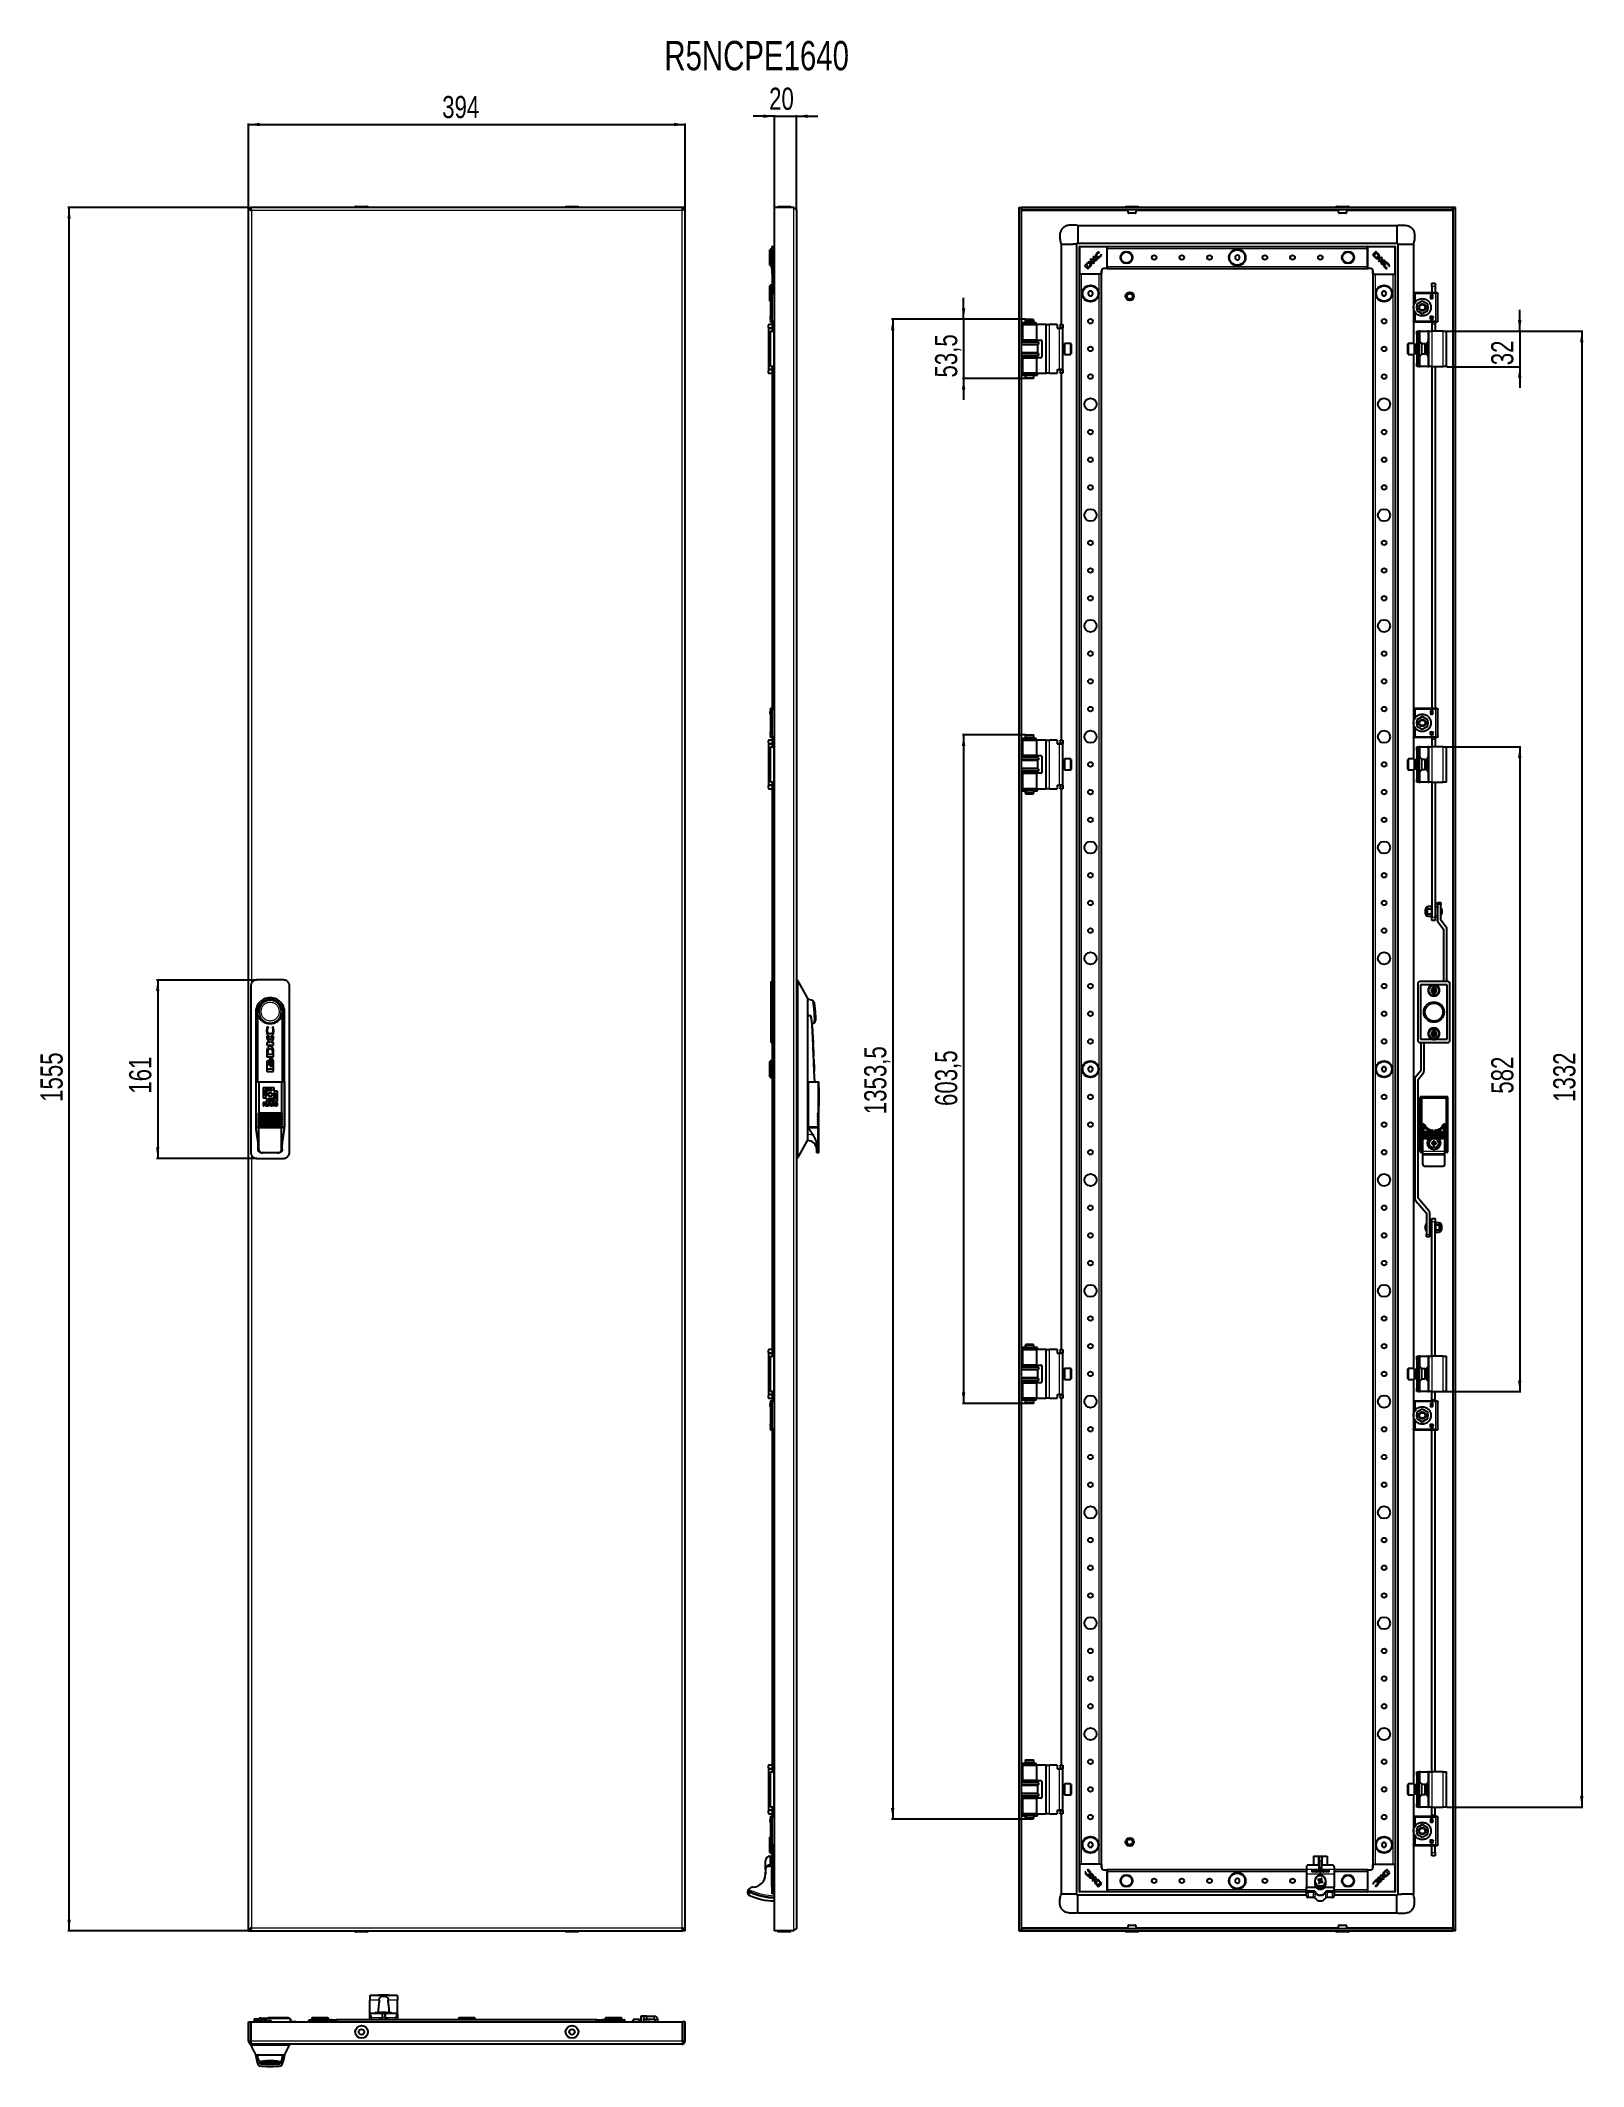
# Model space of a CAD drawing. Header units: millimetres. Extents: x -165 to 1228, y -811 to 1017.
import ezdxf

# ---------------------------------------------------------------- set-up
doc = ezdxf.new("R2010")
doc.units = ezdxf.units.MM
doc.layers.add('FORMAT', color=7, linetype='Continuous')
doc.styles.add('SLDTEXTSTYLE0', font='TXT', dxfattribs={"width": 0.75})
doc.dimstyles.new('SLDDIMSTYLE0', dxfattribs={"dimtxt": 20, "dimasz": 10, "dimexe": 0, "dimexo": 0.0625, "dimgap": 5, "dimtad": 2, "dimdec": 1, "dimrnd": 1e-09, "dimzin": 12, "dimdsep": 46, "dimtxsty": 'SLDTEXTSTYLE0', "dimsah": 1, "dimcen": 0.09, "dimadec": 0, "dimazin": 3, "dimtfac": 1, "dimtofl": 0, "dimtmove": 0, "dimatfit": 3, "dimfxl": 0, "dimfrac": 2, "dimtolj": 1, "dimtzin": 12, "dimarcsym": 0})
doc.dimstyles.new('SLDDIMSTYLE1', dxfattribs={"dimtxt": 20, "dimasz": 10, "dimexe": 0, "dimexo": 0.0625, "dimgap": 5, "dimtad": 2, "dimdec": 1, "dimrnd": 1e-09, "dimzin": 12, "dimdsep": 46, "dimtxsty": 'SLDTEXTSTYLE0', "dimsah": 1, "dimcen": 0.09, "dimadec": 0, "dimazin": 3, "dimtfac": 1, "dimtmove": 0, "dimatfit": 0, "dimfxl": 0, "dimfrac": 2, "dimtolj": 1, "dimtzin": 12, "dimarcsym": 0})

msp = doc.modelspace()

# ---------------------------------------------------------------- texts
at = {"layer": 'FORMAT', "insert": (397.93, 1017.05), "char_height": 26.458, "attachment_point": 1, "style": 'SLDTEXTSTYLE0'}
msp.add_mtext('R5NCPE1640', dxfattribs=at)

# ---------------------------------------------------------------- blocks, each defined once
blk = doc.blocks.new('_D')
at = {"layer": 'FORMAT'}
for p, q in [((22.6, 866.6), (22.6, 942.6)), ((22.6, 941.6), (416.6, 941.6)), ((416.6, 866.6), (416.6, 942.6))]:
    blk.add_line(p, q, dxfattribs=at)
for points in [[(22.6, 941.6), (32.6, 940.1), (32.6, 943.2)], [(416.6, 941.6), (406.6, 943.2), (406.6, 940.1)]]:
    blk.add_solid(points, dxfattribs=at)
at = {"layer": 'FORMAT', "insert": (197.4, 967.4), "char_height": 20, "attachment_point": 1, "style": 'SLDTEXTSTYLE0'}
blk.add_mtext('394', dxfattribs=at)
blk = doc.blocks.new('_D_1')
at = {"layer": 'FORMAT'}
for p, q in [((22.6, 866.6), (-140.4, 866.6)), ((-139.4, -688.4), (-139.4, 866.6)), ((22.6, -688.4), (-140.4, -688.4))]:
    blk.add_line(p, q, dxfattribs=at)
for points in [[(-139.4, 866.6), (-140.9, 856.6), (-137.9, 856.6)], [(-139.4, -688.4), (-137.9, -678.4), (-140.9, -678.4)]]:
    blk.add_solid(points, dxfattribs=at)
at = {"layer": 'FORMAT', "insert": (-165.2, 59.6), "char_height": 20, "attachment_point": 1, "rotation": 90, "style": 'SLDTEXTSTYLE0'}
blk.add_mtext('1555', dxfattribs=at)
blk = doc.blocks.new('_D_2')
at = {"layer": 'FORMAT'}
for p, q in [((30.1, 169.6), (-60.4, 169.6)), ((-59.4, 169.6), (-59.4, 8.6)), ((30.1, 8.6), (-60.4, 8.6))]:
    blk.add_line(p, q, dxfattribs=at)
for points in [[(-59.4, 169.6), (-60.9, 159.6), (-57.9, 159.6)], [(-59.4, 8.6), (-57.9, 18.6), (-60.9, 18.6)]]:
    blk.add_solid(points, dxfattribs=at)
at = {"layer": 'FORMAT', "insert": (-85.2, 67), "char_height": 20, "attachment_point": 1, "rotation": 90, "style": 'SLDTEXTSTYLE0'}
blk.add_mtext('161', dxfattribs=at)
blk = doc.blocks.new('_D_3')
at = {"layer": 'FORMAT'}
for p, q in [((497.3, 949.1), (478, 949.1)), ((497.3, 866.6), (497.3, 950.1)), ((497.3, 949.1), (517.3, 949.1)), ((517.3, 864), (517.3, 950.1)), ((517.3, 949.1), (536.5, 949.1))]:
    blk.add_line(p, q, dxfattribs=at)
for points in [[(497.3, 949.1), (487.3, 950.7), (487.3, 947.6)], [(517.3, 949.1), (527.3, 947.6), (527.3, 950.7)]]:
    blk.add_solid(points, dxfattribs=at)
at = {"layer": 'FORMAT', "insert": (492.5, 974.9), "char_height": 20, "attachment_point": 1, "style": 'SLDTEXTSTYLE0'}
blk.add_mtext('20', dxfattribs=at)
blk = doc.blocks.new('_D_4')
at = {"layer": 'FORMAT'}
for p, q in [((668.1, 765.9), (668.1, 785.1)), ((724.1, 765.9), (667.1, 765.9)), ((668.1, 765.9), (668.1, 712.4)), ((724.1, 712.4), (667.1, 712.4)), ((668.1, 712.4), (668.1, 693.2))]:
    blk.add_line(p, q, dxfattribs=at)
for points in [[(668.1, 765.9), (669.6, 775.9), (666.5, 775.9)], [(668.1, 712.4), (666.5, 702.4), (669.6, 702.4)]]:
    blk.add_solid(points, dxfattribs=at)
at = {"layer": 'FORMAT', "insert": (642.3, 713.3), "char_height": 20, "attachment_point": 1, "rotation": 90, "style": 'SLDTEXTSTYLE0'}
blk.add_mtext('53,5', dxfattribs=at)
blk = doc.blocks.new('_D_5')
at = {"layer": 'FORMAT'}
for p, q in [((1104.1, 755.1), (1227.1, 755.1)), ((1226.1, 755.1), (1226.1, -576.9)), ((1104.1, -576.9), (1227.1, -576.9))]:
    blk.add_line(p, q, dxfattribs=at)
for points in [[(1226.1, 755.1), (1224.5, 745.1), (1227.6, 745.1)], [(1226.1, -576.9), (1227.6, -566.9), (1224.5, -566.9)]]:
    blk.add_solid(points, dxfattribs=at)
at = {"layer": 'FORMAT', "insert": (1200.3, 59.6), "char_height": 20, "attachment_point": 1, "rotation": 90, "style": 'SLDTEXTSTYLE0'}
blk.add_mtext('1332', dxfattribs=at)
blk = doc.blocks.new('_D_6')
at = {"layer": 'FORMAT'}
for p, q in [((1170.1, 755.1), (1170.1, 774.4)), ((1104.1, 755.1), (1171.1, 755.1)), ((1170.1, 755.1), (1170.1, 723.1)), ((1104.1, 723.1), (1171.1, 723.1)), ((1170.1, 723.1), (1170.1, 703.9))]:
    blk.add_line(p, q, dxfattribs=at)
for points in [[(1170.1, 755.1), (1171.6, 765.1), (1168.5, 765.1)], [(1170.1, 723.1), (1168.5, 713.1), (1171.6, 713.1)]]:
    blk.add_solid(points, dxfattribs=at)
at = {"layer": 'FORMAT', "insert": (1144.3, 724.4), "char_height": 20, "attachment_point": 1, "rotation": 90, "style": 'SLDTEXTSTYLE0'}
blk.add_mtext('32', dxfattribs=at)
blk = doc.blocks.new('_D_7')
at = {"layer": 'FORMAT'}
for p, q in [((724.1, 765.9), (603.1, 765.9)), ((604.1, 765.9), (604.1, -587.6)), ((724.1, -587.6), (603.1, -587.6))]:
    blk.add_line(p, q, dxfattribs=at)
for points in [[(604.1, 765.9), (602.5, 755.9), (605.6, 755.9)], [(604.1, -587.6), (605.6, -577.6), (602.5, -577.6)]]:
    blk.add_solid(points, dxfattribs=at)
at = {"layer": 'FORMAT', "insert": (578.3, 48.5), "char_height": 20, "attachment_point": 1, "rotation": 90, "style": 'SLDTEXTSTYLE0'}
blk.add_mtext('1353,5', dxfattribs=at)
blk = doc.blocks.new('_D_8')
at = {"layer": 'FORMAT'}
for p, q in [((1101.1, 380.1), (1171.1, 380.1)), ((1170.1, 380.1), (1170.1, -201.9)), ((1101.1, -201.9), (1171.1, -201.9))]:
    blk.add_line(p, q, dxfattribs=at)
for points in [[(1170.1, 380.1), (1168.5, 370.1), (1171.6, 370.1)], [(1170.1, -201.9), (1171.6, -191.9), (1168.5, -191.9)]]:
    blk.add_solid(points, dxfattribs=at)
at = {"layer": 'FORMAT', "insert": (1144.3, 67), "char_height": 20, "attachment_point": 1, "rotation": 90, "style": 'SLDTEXTSTYLE0'}
blk.add_mtext('582', dxfattribs=at)
blk = doc.blocks.new('_D_9')
at = {"layer": 'FORMAT'}
for p, q in [((724.1, 390.9), (667.1, 390.9)), ((668.1, 390.9), (668.1, -212.6)), ((724.1, -212.6), (667.1, -212.6))]:
    blk.add_line(p, q, dxfattribs=at)
for points in [[(668.1, 390.9), (666.5, 380.9), (669.6, 380.9)], [(668.1, -212.6), (669.6, -202.6), (666.5, -202.6)]]:
    blk.add_solid(points, dxfattribs=at)
at = {"layer": 'FORMAT', "insert": (642.3, 55.9), "char_height": 20, "attachment_point": 1, "rotation": 90, "style": 'SLDTEXTSTYLE0'}
blk.add_mtext('603,5', dxfattribs=at)

# ---------------------------------------------------------------- dimensions: what is measured, and where the dimension line sits
at = {"layer": 'FORMAT'}
for base, p1, p2, dimstyle, picture, middle in [((517.27, 949.14), (497.27, 866.64), (517.27, 864.04), 'SLDDIMSTYLE1', '_D_3', (507.27, 949.14)), ((416.6, 941.64), (22.6, 866.64), (416.6, 866.64), 'SLDDIMSTYLE0', '_D', (219.6, 941.64))]:
    dim = msp.add_linear_dim(base=base, p1=p1, p2=p2, dimstyle=dimstyle, dxfattribs=at)
    dim.commit()
    dim.dimension.update_dxf_attribs({"geometry": picture, "text_midpoint": middle, "dimtype": 160})
for base, p1, p2, dimstyle, picture, middle in [((-139.4, 866.64), (22.6, -688.36), (22.6, 866.64), 'SLDDIMSTYLE0', '_D_1', (-139.4, 89.14)), ((668.06, 712.39), (724.14, 765.89), (724.14, 712.39), 'SLDDIMSTYLE1', '_D_4', (668.06, 739.14)), ((1170.07, 723.14), (1104.06, 755.14), (1104.06, 723.14), 'SLDDIMSTYLE1', '_D_6', (1170.07, 739.14)), ((604.06, -587.61), (724.14, 765.89), (724.14, -587.61), 'SLDDIMSTYLE0', '_D_7', (604.06, 89.14)), ((1226.07, -576.86), (1104.06, 755.14), (1104.06, -576.86), 'SLDDIMSTYLE0', '_D_5', (1226.07, 89.14)), ((668.06, -212.61), (724.14, 390.89), (724.14, -212.61), 'SLDDIMSTYLE0', '_D_9', (668.06, 89.14)), ((1170.07, -201.86), (1101.06, 380.14), (1101.06, -201.86), 'SLDDIMSTYLE0', '_D_8', (1170.07, 89.14)), ((-59.4, 8.64), (30.1, 169.64), (30.1, 8.64), 'SLDDIMSTYLE0', '_D_2', (-59.4, 89.14))]:
    dim = msp.add_linear_dim(base=base, p1=p1, p2=p2, angle=90, dimstyle=dimstyle, dxfattribs=at)
    dim.commit()
    dim.dimension.update_dxf_attribs({"geometry": picture, "text_midpoint": middle, "dimtype": 160})

# ---------------------------------------------------------------- linework, layer by layer
at = {"color": 7, "linetype": 'Continuous', "lineweight": 25}
for p, q in [((22.6, 866.64), (24.6, 866.64)), ((22.6, -688.36), (22.6, 866.64)), ((414.3, 866.64), (24.9, 866.64)), ((24.9, 864.91), (24.9, 866.64)), ((118.85, 867.39), (118.85, 866.64)), ((119.1, 867.64), (130.1, 867.64)), ((130.35, 866.64), (130.35, 867.39)), ((308.85, 867.39), (308.85, 866.64)), ((309.1, 867.64), (311.59, 867.64)), ((311.59, 867.64), (320.1, 867.64)), ((320.35, 866.64), (320.35, 867.39)), ((414.3, 866.64), (414.3, 864.91)), ((416.6, 866.64), (414.6, 866.64)), ((416.6, -688.36), (416.6, 866.64)), ((497.27, -688.36), (497.27, 866.64)), ((514.67, 866.64), (497.27, 866.64)), ((500.52, 867.39), (500.52, 866.64)), ((500.77, 867.64), (501.67, 867.64)), ((501.67, 867.64), (511.77, 867.64)), ((512.02, 866.64), (512.02, 867.39)), ((517.27, 864.04), (517.27, 166.64)), ((718.06, 866.64), (720.06, 866.64)), ((718.06, 866.64), (718.06, -688.36)), ((720.06, 866.64), (720.06, -688.36)), ((720.36, 864.64), (720.36, 866.64)), ((1109.76, 866.64), (720.36, 866.64)), ((1109.76, 864.64), (720.36, 864.64)), ((720.66, 864.04), (720.46, 864.64)), ((814.31, 867.39), (814.31, 866.64)), ((814.56, 867.64), (825.56, 867.64)), ((825.81, 866.64), (825.81, 867.39)), ((1004.31, 867.39), (1004.31, 866.64)), ((1004.56, 867.64), (1013.07, 867.64)), ((1013.07, 867.64), (1015.56, 867.64)), ((1015.81, 866.64), (1015.81, 867.39)), ((1109.67, 864.64), (1109.46, 864.04)), ((1109.76, 864.64), (1109.76, 866.64)), ((1110.06, -688.36), (1110.06, 866.64)), ((1112.06, 866.64), (1110.06, 866.64)), ((1112.06, -688.36), (1112.06, 866.64)), ((771.06, 850.64), (771.06, 834.8)), ((771.06, 850.64), (1059.06, 850.64)), ((493.77, 829.14), (493.27, 828.64)), ((493.27, 814.64), (493.27, 828.64)), ((495.27, 829.14), (493.77, 829.14)), ((493.77, 829.14), (493.77, 814.14)), ((495.07, 826.99), (495.27, 826.99)), ((495.07, 825), (495.07, 826.99)), ((495.07, 825), (495.27, 825)), ((495.07, 823.03), (495.07, 825)), ((495.07, 823.03), (495.27, 823.03)), ((495.27, 806.94), (495.27, 831.34)), ((495.57, 831.64), (497.27, 831.64)), ((756.06, 833.64), (757.04, 833.64)), ((756.06, 833.64), (756.06, 761.14)), ((757.04, 833.64), (759.49, 833.64)), ((759.49, 833.64), (763.06, 833.64)), ((763.06, 833.64), (766.63, 833.64)), ((770.06, 833.64), (770.06, -655.36)), ((771.06, 834.64), (1059.06, 834.64)), ((772.56, 806.94), (772.56, 831.34)), ((772.86, 831.64), (797.26, 831.64)), ((785.93, 822.97), (785.14, 822.17)), ((785.46, 819.87), (785.93, 822.97)), ((790.5, 826.1), (790.16, 826.78)), ((790.36, 825.96), (790.5, 826.1)), ((792.31, 824.52), (792.2, 824.41)), ((792.56, 824.01), (792.31, 824.52)), ((797.56, 831.34), (797.56, 831.64)), ((797.56, 831.64), (1032.56, 831.64)), ((797.56, 831.34), (797.56, 830.69)), ((797.56, 829.64), (797.56, 830.69)), ((797.56, 813.64), (797.56, 829.64)), ((915.06, 823.95), (913.06, 822.79)), ((913.06, 822.79), (913.06, 820.48)), ((917.06, 822.79), (915.06, 823.95)), ((917.06, 820.48), (917.06, 822.79)), ((1032.56, 831.34), (1032.56, 831.64)), ((1032.56, 830.69), (1032.56, 831.34)), ((1032.56, 829.64), (1032.56, 830.69)), ((1032.56, 813.64), (1032.56, 829.64)), ((1032.86, 831.64), (1057.26, 831.64)), ((1040.17, 826.99), (1037.21, 824.03)), ((1037.21, 824.03), (1039.1, 822.14)), ((1040.87, 825.47), (1038.69, 823.29)), ((1038.69, 823.29), (1039.37, 822.63)), ((1042.16, 825), (1040.17, 826.99)), ((1041.61, 824.75), (1040.87, 825.47)), ((1057.56, 831.34), (1057.56, 806.94)), ((1060.06, 833.64), (1060.06, -655.36)), ((1074.06, 833.64), (1074.06, 789.31)), ((493.27, 814.64), (493.77, 814.14)), ((493.77, 814.14), (495.07, 814.14)), ((495.05, 820.58), (495.07, 820.58)), ((495.27, 817.35), (495.05, 817.35)), ((495.07, 821.99), (495.27, 821.99)), ((495.07, 820.94), (495.07, 821.99)), ((495.07, 820.94), (495.27, 820.94)), ((495.07, 819.55), (495.07, 820.94)), ((495.07, 819.55), (495.27, 819.55)), ((495.07, 819.06), (495.07, 819.55)), ((495.07, 819.06), (495.27, 819.06)), ((495.07, 818.27), (495.07, 819.06)), ((495.07, 818.27), (495.27, 818.27)), ((495.07, 817.49), (495.07, 818.27)), ((495.07, 813.7), (495.07, 814.04)), ((495.07, 814.04), (495.27, 814.04)), ((495.07, 813.7), (495.27, 813.7)), ((495.07, 813.03), (495.07, 813.7)), ((495.07, 813.03), (495.27, 813.03)), ((495.07, 812), (495.27, 812)), ((495.07, 811.89), (495.07, 812)), ((495.07, 811.89), (495.27, 811.89)), ((495.07, 811.64), (495.07, 811.89)), ((495.07, 811.29), (495.07, 811.64)), ((495.07, 811.64), (495.27, 811.64)), ((495.07, 811.29), (495.27, 811.29)), ((495.27, 806.64), (495.27, 789.64)), ((495.27, 806.64), (495.57, 806.64)), ((496.22, 806.64), (495.57, 806.64)), ((496.22, 806.64), (497.27, 806.64)), ((772.56, -628.36), (772.56, 806.64)), ((772.86, 806.64), (772.56, 806.64)), ((773.51, 806.64), (772.86, 806.64)), ((774.56, 806.64), (773.51, 806.64)), ((790.56, 806.64), (774.56, 806.64)), ((779.2, 816.24), (777.21, 814.25)), ((777.21, 814.25), (780.17, 811.29)), ((779.45, 815.69), (778.73, 814.95)), ((778.73, 814.95), (780.91, 812.77)), ((780.17, 811.29), (782.06, 813.18)), ((780.91, 812.77), (781.57, 813.45)), ((782.06, 813.18), (782.08, 813.2)), ((783.26, 820.3), (782.21, 819.25)), ((782.21, 819.25), (785.17, 816.29)), ((784.65, 818.91), (783.26, 820.3)), ((785.14, 822.17), (784.65, 818.91)), ((784.99, 818.59), (787.65, 818.77)), ((786.23, 817.35), (784.99, 818.59)), ((785.17, 816.29), (786.23, 817.35)), ((788.93, 820.05), (785.46, 819.87)), ((787.65, 818.77), (788.93, 820.05)), ((791.61, 806.64), (790.56, 806.64)), ((792.26, 806.64), (791.61, 806.64)), ((792.56, 806.64), (792.26, 806.64)), ((792.56, 809.64), (792.56, 806.94)), ((792.56, -628.36), (792.56, 806.64)), ((797.26, 811.64), (794.56, 811.64)), ((797.56, 812.59), (797.56, 813.64)), ((797.56, 812.59), (797.56, 811.94)), ((797.56, 811.64), (797.56, 811.94)), ((797.56, 811.64), (1032.56, 811.64)), ((913.06, 820.48), (915.06, 819.33)), ((915.06, 819.33), (917.06, 820.48)), ((1032.56, 812.59), (1032.56, 813.64)), ((1032.56, 811.94), (1032.56, 812.59)), ((1032.56, 811.64), (1032.56, 811.94)), ((1035.56, 811.64), (1032.86, 811.64)), ((1037.56, 806.94), (1037.56, 809.64)), ((1037.56, 806.64), (1037.56, -628.36)), ((1037.56, 806.64), (1037.86, 806.64)), ((1038.51, 806.64), (1037.86, 806.64)), ((1038.51, 806.64), (1039.56, 806.64)), ((1039.1, 822.14), (1039.12, 822.12)), ((1039.56, 806.64), (1055.56, 806.64)), ((1045.17, 821.99), (1042.21, 819.03)), ((1042.21, 819.03), (1043.27, 817.97)), ((1043.27, 817.97), (1044.51, 819.21)), ((1044.51, 819.21), (1044.69, 816.55)), ((1044.69, 816.55), (1045.97, 815.27)), ((1044.83, 819.55), (1046.22, 820.94)), ((1048.09, 819.06), (1044.83, 819.55)), ((1046.22, 820.94), (1045.17, 821.99)), ((1045.79, 818.74), (1048.89, 818.27)), ((1045.97, 815.27), (1045.79, 818.74)), ((1048.89, 818.27), (1048.09, 819.06)), ((1049.93, 811.64), (1050.44, 811.89)), ((1050.44, 811.89), (1050.34, 812)), ((1051.88, 813.84), (1052.02, 813.7)), ((1052.02, 813.7), (1052.7, 814.04)), ((1055.56, 806.64), (1056.61, 806.64)), ((1057.26, 806.64), (1056.61, 806.64)), ((1057.26, 806.64), (1057.56, 806.64)), ((1057.56, 806.64), (1057.56, -628.36)), ((493.77, 796.64), (493.27, 796.14)), ((493.27, 782.14), (493.27, 796.14)), ((493.67, 789.14), (493.67, 764.14)), ((495.27, 796.64), (493.77, 796.64)), ((493.77, 796.64), (493.77, 789.46)), ((497.16, 789.64), (495.67, 789.64)), ((781.41, 791.14), (780.25, 789.14)), ((780.25, 789.14), (781.41, 787.14)), ((783.72, 791.14), (781.41, 791.14)), ((781.41, 787.14), (783.72, 787.14)), ((784.87, 789.14), (783.72, 791.14)), ((783.72, 787.14), (784.87, 789.14)), ((1046.41, 791.14), (1045.25, 789.14)), ((1045.25, 789.14), (1046.41, 787.14)), ((1048.72, 791.14), (1046.41, 791.14)), ((1046.41, 787.14), (1048.72, 787.14)), ((1049.87, 789.14), (1048.72, 791.14)), ((1048.72, 787.14), (1049.87, 789.14)), ((1074.06, 789.14), (1074.06, 764.14)), ((1094.06, 789.64), (1076.06, 789.64)), ((1089.5, 786.6), (1089.5, 784.73)), ((1090.03, 786.35), (1090.03, 786.56)), ((1090.41, 786.35), (1090.03, 786.35)), ((1090.76, 798.34), (1093.76, 798.34)), ((1090.76, 795.34), (1090.76, 798.34)), ((1090.76, 795.34), (1090.76, 789.64)), ((1093.76, 798.34), (1093.76, 795.34)), ((1093.76, 795.34), (1093.76, 789.64)), ((1094.66, 789.64), (1094.41, 789.64)), ((1096.06, 764.14), (1096.06, 789.14)), ((493.27, 782.14), (493.77, 781.64)), ((1074.89, 779.77), (1076.4, 782.02)), ((1076.4, 771.26), (1074.89, 773.51)), ((1082.06, 782.36), (1077.11, 779.5)), ((1077.11, 779.5), (1077.11, 777.64)), ((1077.11, 775.64), (1077.11, 777.64)), ((1077.11, 777.64), (1079.07, 777.64)), ((1077.11, 775.64), (1077.11, 773.78)), ((1077.11, 775.64), (1079.07, 775.64)), ((1077.11, 773.78), (1082.06, 770.92)), ((1079.77, 777.64), (1079.07, 777.64)), ((1079.07, 775.64), (1079.77, 775.64)), ((1087.01, 779.5), (1082.06, 782.36)), ((1082.06, 770.92), (1087.01, 773.78)), ((1085.05, 777.64), (1084.35, 777.64)), ((1084.35, 775.64), (1085.05, 775.64)), ((1085.05, 777.64), (1087.01, 777.64)), ((1085.05, 775.64), (1087.01, 775.64)), ((1087.01, 777.64), (1087.01, 779.5)), ((1087.01, 777.64), (1087.01, 775.64)), ((1087.01, 773.78), (1087.01, 775.64)), ((1089.5, 766.68), (1089.5, 768.55)), ((1089.96, 784.73), (1089.96, 785.01)), ((1090.35, 784.7), (1089.96, 785.01)), ((1089.96, 768.55), (1089.96, 768.27)), ((1090.03, 785.99), (1090.46, 785.99)), ((1090.03, 785.41), (1090.03, 785.99)), ((491.72, 760.64), (491.72, 758.64)), ((495.27, 761.14), (492.22, 761.14)), ((492.22, 758.14), (495.27, 758.14)), ((492.22, 758.14), (492.22, 757.84)), ((492.22, 720.44), (492.22, 757.84)), ((492.22, 757.84), (495.22, 757.84)), ((493.77, 723.14), (493.77, 755.14)), ((493.77, 755.14), (496.77, 755.14)), ((494.72, 758.14), (494.72, 757.84)), ((495.22, 757.84), (495.27, 757.84)), ((495.27, 763.64), (495.27, 755.14)), ((495.67, 763.64), (497.27, 763.64)), ((497.27, 755.14), (496.77, 755.14)), ((720.41, 762.84), (720.41, 761.94)), ((720.41, 762.84), (733.3, 762.84)), ((720.41, 761.94), (733.3, 761.94)), ((721.11, 761.14), (721.11, 747.14)), ((721.11, 761.14), (734.01, 761.14)), ((724.14, 765.89), (723.56, 764.89)), ((723.56, 764.89), (723.56, 762.89)), ((731.56, 764.89), (723.56, 764.89)), ((728.32, 762.89), (723.56, 762.89)), ((723.56, 761.89), (723.56, 761.14)), ((728.32, 761.89), (723.56, 761.89)), ((724.06, 762.89), (724.06, 762.84)), ((724.06, 761.94), (724.06, 761.89)), ((724.14, 765.89), (730.98, 765.89)), ((731.56, 762.89), (728.32, 762.89)), ((731.56, 761.89), (728.32, 761.89)), ((731.56, 764.89), (730.98, 765.89)), ((731.06, 762.84), (731.06, 762.89)), ((731.06, 761.89), (731.06, 761.94)), ((731.56, 762.89), (731.56, 764.89)), ((731.56, 761.14), (731.56, 761.89)), ((733.3, 762.84), (733.39, 762.84)), ((733.3, 761.94), (733.39, 761.94)), ((733.39, 761.94), (733.39, 762.84)), ((733.39, 762.84), (733.6, 762.84)), ((733.39, 761.94), (733.6, 761.94)), ((733.6, 761.94), (733.6, 762.84)), ((734.01, 747.14), (734.01, 761.14)), ((742.11, 761.14), (734.01, 761.14)), ((742.61, 761.14), (742.11, 761.14)), ((742.61, 717.14), (742.61, 761.14)), ((742.61, 761.14), (745.61, 761.14)), ((752.61, 761.14), (745.61, 761.14)), ((752.61, 761.14), (752.61, 757.84)), ((752.61, 757.84), (754.61, 757.84)), ((754.61, 757.84), (757.61, 757.84)), ((755.11, 761.14), (757.61, 761.14)), ((755.11, 760.64), (755.11, 761.14)), ((755.11, 760.64), (755.11, 758.64)), ((755.11, 758.14), (755.11, 758.64)), ((757.61, 758.14), (755.11, 758.14)), ((755.11, 758.14), (755.11, 757.84)), ((757.61, 761.14), (757.61, 760.64)), ((757.61, 760.64), (757.61, 758.64)), ((757.61, 758.64), (757.61, 758.14)), ((757.61, 757.84), (757.61, 758.14)), ((757.61, 720.44), (757.61, 757.84)), ((1074.06, 763.96), (1074.06, 744.14)), ((1076.06, 763.64), (1094.06, 763.64)), ((1077.06, 755.14), (1079.06, 755.14)), ((1077.06, 754.14), (1077.06, 755.14)), ((1077.06, 753.14), (1077.06, 754.14)), ((1077.06, 752.14), (1077.06, 753.14)), ((1079.06, 752.14), (1077.06, 752.14)), ((1077.06, 752.14), (1077.06, 751.64)), ((1079.06, 751.64), (1077.06, 751.64)), ((1077.06, 751.64), (1077.06, 726.64)), ((1079.06, 755.14), (1079.06, 754.14)), ((1080.06, 755.14), (1079.06, 755.14)), ((1079.06, 753.14), (1079.06, 754.14)), ((1079.06, 753.14), (1079.06, 752.14)), ((1079.06, 752.14), (1079.06, 751.64)), ((1079.06, 751.64), (1079.06, 726.64)), ((1080.06, 755.14), (1087.06, 755.14)), ((1088.06, 755.14), (1087.06, 755.14)), ((1088.06, 755.14), (1091.06, 755.14)), ((1088.06, 723.14), (1088.06, 755.14)), ((1090.03, 767.29), (1090.03, 767.87)), ((1090.46, 767.29), (1090.03, 767.29)), ((1090.41, 766.93), (1090.03, 766.93)), ((1090.03, 766.93), (1090.03, 766.71)), ((1090.76, 763.71), (1090.76, 761.84)), ((1090.76, 761.84), (1090.76, 755.14)), ((1101.06, 755.14), (1091.06, 755.14)), ((1093.76, 763.71), (1093.76, 761.84)), ((1093.76, 761.84), (1093.76, 755.14)), ((1094.41, 763.64), (1094.66, 763.64)), ((1101.06, 755.14), (1104.06, 755.14)), ((1104.06, 723.14), (1104.06, 755.14)), ((720.06, 746.14), (735.06, 746.14)), ((735.06, 745.54), (720.06, 745.54)), ((735.06, 742.74), (720.06, 742.74)), ((735.06, 735.54), (720.06, 735.54)), ((735.06, 732.74), (720.06, 732.74)), ((720.06, 732.14), (735.06, 732.14)), ((734.01, 747.14), (721.11, 747.14)), ((723.56, 747.14), (723.56, 746.14)), ((723.56, 732.14), (723.56, 731.14)), ((731.56, 746.14), (731.56, 747.14)), ((731.56, 731.14), (731.56, 732.14)), ((734.01, 747.14), (738.11, 747.14)), ((735.06, 745.54), (735.06, 746.14)), ((735.76, 744.85), (735.06, 745.54)), ((735.06, 742.74), (735.76, 743.43)), ((735.06, 735.54), (735.06, 742.74)), ((735.76, 734.85), (735.06, 735.54)), ((735.06, 732.74), (735.76, 733.43)), ((735.06, 732.14), (735.06, 732.74)), ((738.61, 746.64), (738.61, 731.64)), ((758.86, 742.14), (757.61, 742.14)), ((757.61, 736.14), (758.86, 736.14)), ((764.51, 744.14), (759.11, 744.14)), ((759.11, 744.14), (759.11, 734.14)), ((759.11, 734.14), (764.51, 734.14)), ((765.11, 743.54), (765.11, 734.74)), ((1069.06, 736.89), (1069.06, 743.54)), ((1069.06, 734.74), (1069.06, 736.89)), ((1075.06, 744.14), (1069.66, 744.14)), ((1069.66, 734.14), (1075.06, 734.14)), ((1074.06, 734.14), (1074.06, 414.31)), ((1075.06, 736.58), (1075.06, 744.14)), ((1075.06, 734.14), (1075.06, 736.58)), ((1076.56, 742.14), (1075.31, 742.14)), ((1075.31, 736.14), (1076.56, 736.14)), ((1077.06, 744.14), (1076.56, 744.14)), ((1076.56, 744.14), (1076.56, 742.93)), ((1076.56, 742.93), (1076.56, 734.14)), ((1076.56, 734.14), (1077.06, 734.14)), ((1079.06, 745.14), (1080.06, 745.14)), ((1080.06, 733.14), (1079.06, 733.14)), ((1080.76, 745.14), (1080.06, 745.14)), ((1080.06, 733.14), (1080.76, 733.14)), ((1080.76, 745.14), (1080.76, 744.69)), ((1080.76, 733.59), (1080.76, 733.14)), ((1084.69, 743.64), (1081.56, 743.64)), ((1081.56, 734.64), (1081.56, 743.64)), ((1081.56, 734.64), (1084.69, 734.64)), ((1085.56, 743.14), (1084.69, 743.64)), ((1084.69, 734.64), (1084.69, 743.64)), ((1084.69, 734.64), (1085.56, 735.14)), ((1085.56, 735.14), (1085.56, 743.14)), ((1086.36, 733.14), (1086.36, 745.14)), ((1087.06, 745.14), (1086.36, 745.14)), ((1086.36, 733.14), (1087.06, 733.14)), ((1087.06, 745.14), (1088.06, 745.14)), ((1088.06, 733.14), (1087.06, 733.14)), ((491.72, 719.64), (491.72, 717.64)), ((495.22, 720.44), (492.22, 720.44)), ((492.22, 720.44), (492.22, 720.14)), ((495.27, 720.14), (492.22, 720.14)), ((492.22, 717.14), (495.27, 717.14)), ((496.77, 723.14), (493.77, 723.14)), ((494.72, 720.44), (494.72, 720.14)), ((495.27, 720.44), (495.22, 720.44)), ((495.27, 723.14), (495.27, 414.64)), ((496.77, 723.14), (497.27, 723.14)), ((720.41, 716.34), (720.41, 715.44)), ((720.41, 716.34), (724.41, 716.34)), ((720.41, 715.44), (724.41, 715.44)), ((721.11, 731.14), (721.11, 717.14)), ((721.11, 731.14), (734.01, 731.14)), ((734.01, 717.14), (721.11, 717.14)), ((723.56, 717.14), (723.56, 716.39)), ((728.32, 716.39), (723.56, 716.39)), ((723.56, 715.39), (723.56, 713.39)), ((728.32, 715.39), (723.56, 715.39)), ((723.56, 713.39), (724.14, 712.39)), ((723.56, 713.39), (728.32, 713.39)), ((724.06, 716.39), (724.06, 716.34)), ((724.06, 715.44), (724.06, 715.39)), ((724.41, 716.34), (725.05, 716.34)), ((724.41, 715.44), (725.05, 715.44)), ((725.05, 716.34), (725.39, 716.34)), ((725.05, 715.44), (725.39, 715.44)), ((725.39, 715.44), (725.39, 716.34)), ((725.39, 716.34), (725.39, 716.34)), ((725.39, 715.44), (725.39, 715.44)), ((731.56, 716.39), (728.32, 716.39)), ((731.56, 715.39), (728.32, 715.39)), ((728.32, 713.39), (731.56, 713.39)), ((730.49, 716.34), (730.49, 715.44)), ((730.49, 716.34), (730.51, 716.34)), ((730.49, 715.44), (730.51, 715.44)), ((730.51, 716.34), (731.8, 716.34)), ((730.51, 715.44), (731.8, 715.44)), ((730.98, 712.39), (731.56, 713.39)), ((731.06, 716.34), (731.06, 716.39)), ((731.06, 715.39), (731.06, 715.44)), ((731.56, 716.39), (731.56, 717.14)), ((731.56, 713.39), (731.56, 715.39)), ((731.8, 716.34), (732.53, 716.34)), ((731.8, 715.44), (732.53, 715.44)), ((732.53, 716.34), (734.71, 716.34)), ((732.53, 715.44), (734.71, 715.44)), ((734.01, 717.14), (734.01, 731.14)), ((738.11, 731.14), (734.01, 731.14)), ((734.01, 717.14), (742.11, 717.14)), ((734.71, 715.44), (734.71, 716.34)), ((742.11, 717.14), (742.61, 717.14)), ((745.61, 717.14), (742.61, 717.14)), ((745.61, 717.14), (752.61, 717.14)), ((752.61, 720.44), (754.61, 720.44)), ((752.61, 720.44), (752.61, 717.14)), ((757.61, 720.44), (754.61, 720.44)), ((755.11, 720.44), (755.11, 720.14)), ((755.11, 720.14), (757.61, 720.14)), ((755.11, 719.64), (755.11, 720.14)), ((755.11, 719.64), (755.11, 717.64)), ((755.11, 717.14), (755.11, 717.64)), ((757.61, 717.14), (755.11, 717.14)), ((756.06, 717.14), (756.06, 386.14)), ((757.61, 720.14), (757.61, 720.44)), ((757.61, 720.14), (757.61, 719.64)), ((757.61, 719.64), (757.61, 717.64)), ((757.61, 717.64), (757.61, 717.14)), ((1079.06, 726.64), (1077.06, 726.64)), ((1077.06, 726.64), (1077.06, 726.14)), ((1077.06, 725.14), (1077.06, 726.14)), ((1077.06, 726.14), (1079.06, 726.14)), ((1077.06, 724.14), (1077.06, 725.14)), ((1077.06, 723.14), (1077.06, 724.14)), ((1079.06, 723.14), (1077.06, 723.14)), ((1079.06, 726.64), (1079.06, 726.14)), ((1079.06, 726.14), (1079.06, 725.14)), ((1079.06, 724.14), (1079.06, 725.14)), ((1079.06, 724.14), (1079.06, 723.14)), ((1079.06, 723.14), (1080.06, 723.14)), ((1087.06, 723.14), (1080.06, 723.14)), ((1087.06, 723.14), (1088.06, 723.14)), ((1091.06, 723.14), (1088.06, 723.14)), ((1090.76, 723.14), (1090.76, 414.64)), ((1091.06, 723.14), (1101.06, 723.14)), ((1093.76, 723.14), (1093.76, 414.64)), ((1104.06, 723.14), (1101.06, 723.14)), ((728.21, 712.39), (724.14, 712.39)), ((730.98, 712.39), (728.21, 712.39)), ((493.67, 414.14), (493.67, 389.14)), ((497.27, 414.64), (495.67, 414.64)), ((1074.06, 414.14), (1074.06, 389.14)), ((1074.89, 404.77), (1076.4, 407.02)), ((1094.06, 414.64), (1076.06, 414.64)), ((1082.06, 407.36), (1077.11, 404.5)), ((1077.11, 404.5), (1077.11, 402.64)), ((1077.11, 400.64), (1077.11, 402.64)), ((1077.11, 402.64), (1079.07, 402.64)), ((1079.77, 402.64), (1079.07, 402.64)), ((1087.01, 404.5), (1082.06, 407.36)), ((1085.05, 402.64), (1084.35, 402.64)), ((1085.05, 402.64), (1087.01, 402.64)), ((1087.01, 402.64), (1087.01, 404.5)), ((1087.01, 402.64), (1087.01, 400.64)), ((1089.5, 411.6), (1089.5, 409.73)), ((1089.96, 409.73), (1089.96, 410.01)), ((1090.03, 411.35), (1090.03, 411.56)), ((1090.41, 411.35), (1090.03, 411.35)), ((1090.03, 410.99), (1090.46, 410.99)), ((1090.03, 410.41), (1090.03, 410.99)), ((1094.66, 414.64), (1094.41, 414.64)), ((1096.06, 389.14), (1096.06, 414.14)), ((491.72, 385.64), (491.72, 383.64)), ((495.27, 386.14), (492.22, 386.14)), ((495.27, 388.64), (495.27, 380.14)), ((495.67, 388.64), (497.27, 388.64)), ((720.41, 387.84), (720.41, 386.94)), ((720.41, 387.84), (733.3, 387.84)), ((720.41, 386.94), (733.3, 386.94)), ((721.11, 386.14), (721.11, 372.14)), ((721.11, 386.14), (734.01, 386.14)), ((724.14, 390.89), (723.56, 389.89)), ((723.56, 389.89), (723.56, 387.89)), ((731.56, 389.89), (723.56, 389.89)), ((728.32, 387.89), (723.56, 387.89)), ((723.56, 386.89), (723.56, 386.14)), ((728.32, 386.89), (723.56, 386.89)), ((724.06, 387.89), (724.06, 387.84)), ((724.06, 386.94), (724.06, 386.89)), ((724.14, 390.89), (730.98, 390.89)), ((731.56, 387.89), (728.32, 387.89)), ((731.56, 386.89), (728.32, 386.89)), ((731.56, 389.89), (730.98, 390.89)), ((731.06, 387.84), (731.06, 387.89)), ((731.06, 386.89), (731.06, 386.94)), ((731.56, 387.89), (731.56, 389.89)), ((731.56, 386.14), (731.56, 386.89)), ((733.3, 387.84), (733.39, 387.84)), ((733.3, 386.94), (733.39, 386.94)), ((733.39, 386.94), (733.39, 387.84)), ((733.39, 387.84), (733.6, 387.84)), ((733.39, 386.94), (733.6, 386.94)), ((733.6, 386.94), (733.6, 387.84)), ((734.01, 372.14), (734.01, 386.14)), ((742.11, 386.14), (734.01, 386.14)), ((742.61, 386.14), (742.11, 386.14)), ((742.61, 386.14), (745.61, 386.14)), ((742.61, 342.14), (742.61, 386.14)), ((752.61, 386.14), (745.61, 386.14)), ((752.61, 386.14), (752.61, 382.84)), ((755.11, 386.14), (757.61, 386.14)), ((755.11, 385.64), (755.11, 386.14)), ((755.11, 385.64), (755.11, 383.64)), ((757.61, 386.14), (757.61, 385.64)), ((757.61, 385.64), (757.61, 383.64)), ((1074.06, 388.96), (1074.06, 369.14)), ((1076.4, 396.26), (1074.89, 398.51)), ((1076.06, 388.64), (1094.06, 388.64)), ((1077.11, 400.64), (1077.11, 398.78)), ((1077.11, 400.64), (1079.07, 400.64)), ((1077.11, 398.78), (1082.06, 395.92)), ((1079.07, 400.64), (1079.77, 400.64)), ((1082.06, 395.92), (1087.01, 398.78)), ((1084.35, 400.64), (1085.05, 400.64)), ((1085.05, 400.64), (1087.01, 400.64)), ((1087.01, 398.78), (1087.01, 400.64)), ((1089.5, 391.68), (1089.5, 393.55)), ((1089.96, 393.55), (1089.96, 393.27)), ((1090.03, 392.29), (1090.03, 392.87)), ((1090.46, 392.29), (1090.03, 392.29)), ((1090.41, 391.93), (1090.03, 391.93)), ((1090.03, 391.93), (1090.03, 391.71)), ((1090.76, 388.71), (1090.76, 386.84)), ((1090.76, 386.84), (1090.76, 380.14)), ((1093.76, 388.71), (1093.76, 386.84)), ((1093.76, 386.84), (1093.76, 380.14)), ((1094.41, 388.64), (1094.66, 388.64)), ((492.22, 383.14), (495.27, 383.14)), ((492.22, 383.14), (492.22, 382.84)), ((492.22, 345.44), (492.22, 382.84)), ((492.22, 382.84), (495.22, 382.84)), ((493.77, 348.14), (493.77, 380.14)), ((493.77, 380.14), (496.77, 380.14)), ((494.72, 383.14), (494.72, 382.84)), ((495.22, 382.84), (495.27, 382.84)), ((497.27, 380.14), (496.77, 380.14)), ((720.06, 371.14), (735.06, 371.14)), ((735.06, 370.54), (720.06, 370.54)), ((735.06, 367.74), (720.06, 367.74)), ((734.01, 372.14), (721.11, 372.14)), ((723.56, 372.14), (723.56, 371.14)), ((731.56, 371.14), (731.56, 372.14)), ((734.01, 372.14), (738.11, 372.14)), ((735.06, 370.54), (735.06, 371.14)), ((735.76, 369.85), (735.06, 370.54)), ((735.06, 367.74), (735.76, 368.43)), ((735.06, 360.54), (735.06, 367.74)), ((738.61, 371.64), (738.61, 356.64)), ((752.61, 382.84), (754.61, 382.84)), ((754.61, 382.84), (757.61, 382.84)), ((755.11, 383.14), (755.11, 383.64)), ((757.61, 383.14), (755.11, 383.14)), ((755.11, 383.14), (755.11, 382.84)), ((757.61, 383.64), (757.61, 383.14)), ((757.61, 382.84), (757.61, 383.14)), ((757.61, 345.44), (757.61, 382.84)), ((758.86, 367.14), (757.61, 367.14)), ((764.51, 369.14), (759.11, 369.14)), ((759.11, 369.14), (759.11, 359.14)), ((765.11, 368.54), (765.11, 359.74)), ((1069.06, 361.89), (1069.06, 368.54)), ((1075.06, 369.14), (1069.66, 369.14)), ((1075.06, 361.58), (1075.06, 369.14)), ((1076.56, 367.14), (1075.31, 367.14)), ((1077.06, 369.14), (1076.56, 369.14)), ((1076.56, 369.14), (1076.56, 367.93)), ((1076.56, 367.93), (1076.56, 359.14)), ((1077.06, 380.14), (1079.06, 380.14)), ((1077.06, 379.14), (1077.06, 380.14)), ((1077.06, 378.14), (1077.06, 379.14)), ((1077.06, 377.14), (1077.06, 378.14)), ((1079.06, 377.14), (1077.06, 377.14)), ((1077.06, 377.14), (1077.06, 376.64)), ((1079.06, 376.64), (1077.06, 376.64)), ((1077.06, 376.64), (1077.06, 351.64)), ((1079.06, 380.14), (1079.06, 379.14)), ((1080.06, 380.14), (1079.06, 380.14)), ((1079.06, 378.14), (1079.06, 379.14)), ((1079.06, 378.14), (1079.06, 377.14)), ((1079.06, 377.14), (1079.06, 376.64)), ((1079.06, 376.64), (1079.06, 351.64)), ((1079.06, 370.14), (1080.06, 370.14)), ((1080.06, 380.14), (1087.06, 380.14)), ((1080.76, 370.14), (1080.06, 370.14)), ((1080.76, 370.14), (1080.76, 369.69)), ((1084.69, 368.64), (1081.56, 368.64)), ((1081.56, 359.64), (1081.56, 368.64)), ((1085.56, 368.14), (1084.69, 368.64)), ((1084.69, 359.64), (1084.69, 368.64)), ((1085.56, 360.14), (1085.56, 368.14)), ((1086.36, 358.14), (1086.36, 370.14)), ((1087.06, 370.14), (1086.36, 370.14)), ((1088.06, 380.14), (1087.06, 380.14)), ((1087.06, 370.14), (1088.06, 370.14)), ((1088.06, 380.14), (1091.06, 380.14)), ((1088.06, 348.14), (1088.06, 380.14)), ((1101.06, 380.14), (1091.06, 380.14)), ((1101.06, 380.14), (1104.06, 380.14)), ((1104.06, 348.14), (1104.06, 380.14)), ((496.77, 348.14), (493.77, 348.14)), ((495.27, 348.14), (495.27, 168.14)), ((496.77, 348.14), (497.27, 348.14)), ((735.06, 360.54), (720.06, 360.54)), ((735.06, 357.74), (720.06, 357.74)), ((720.06, 357.14), (735.06, 357.14)), ((721.11, 356.14), (721.11, 342.14)), ((721.11, 356.14), (734.01, 356.14)), ((723.56, 357.14), (723.56, 356.14)), ((731.56, 356.14), (731.56, 357.14)), ((734.01, 342.14), (734.01, 356.14)), ((738.11, 356.14), (734.01, 356.14)), ((735.76, 359.85), (735.06, 360.54)), ((735.06, 357.74), (735.76, 358.43)), ((735.06, 357.14), (735.06, 357.74)), ((757.61, 361.14), (758.86, 361.14)), ((759.11, 359.14), (764.51, 359.14)), ((1069.06, 359.74), (1069.06, 361.89)), ((1069.66, 359.14), (1075.06, 359.14)), ((1074.06, 359.14), (1074.06, -180.86)), ((1075.06, 359.14), (1075.06, 361.58)), ((1075.31, 361.14), (1076.56, 361.14)), ((1076.56, 359.14), (1077.06, 359.14)), ((1079.06, 351.64), (1077.06, 351.64)), ((1077.06, 351.64), (1077.06, 351.14)), ((1077.06, 350.14), (1077.06, 351.14)), ((1077.06, 351.14), (1079.06, 351.14)), ((1077.06, 349.14), (1077.06, 350.14)), ((1077.06, 348.14), (1077.06, 349.14)), ((1079.06, 348.14), (1077.06, 348.14)), ((1080.06, 358.14), (1079.06, 358.14)), ((1079.06, 351.64), (1079.06, 351.14)), ((1079.06, 351.14), (1079.06, 350.14)), ((1079.06, 349.14), (1079.06, 350.14)), ((1079.06, 349.14), (1079.06, 348.14)), ((1079.06, 348.14), (1080.06, 348.14)), ((1080.06, 358.14), (1080.76, 358.14)), ((1087.06, 348.14), (1080.06, 348.14)), ((1080.76, 358.59), (1080.76, 358.14)), ((1081.56, 359.64), (1084.69, 359.64)), ((1084.69, 359.64), (1085.56, 360.14)), ((1086.36, 358.14), (1087.06, 358.14)), ((1088.06, 358.14), (1087.06, 358.14)), ((1087.06, 348.14), (1088.06, 348.14)), ((1091.06, 348.14), (1088.06, 348.14)), ((1090.76, 348.14), (1090.76, 226.34)), ((1091.06, 348.14), (1101.06, 348.14)), ((1093.76, 348.14), (1093.76, 226.34)), ((1104.06, 348.14), (1101.06, 348.14)), ((491.72, 344.64), (491.72, 342.64)), ((495.22, 345.44), (492.22, 345.44)), ((492.22, 345.44), (492.22, 345.14)), ((495.27, 345.14), (492.22, 345.14)), ((492.22, 342.14), (495.27, 342.14)), ((494.72, 345.44), (494.72, 345.14)), ((495.27, 345.44), (495.22, 345.44)), ((720.41, 341.34), (720.41, 340.44)), ((720.41, 341.34), (724.41, 341.34)), ((720.41, 340.44), (724.41, 340.44)), ((734.01, 342.14), (721.11, 342.14)), ((723.56, 342.14), (723.56, 341.39)), ((728.32, 341.39), (723.56, 341.39)), ((723.56, 340.39), (723.56, 338.39)), ((728.32, 340.39), (723.56, 340.39)), ((723.56, 338.39), (724.14, 337.39)), ((723.56, 338.39), (728.32, 338.39)), ((724.06, 341.39), (724.06, 341.34)), ((724.06, 340.44), (724.06, 340.39)), ((728.21, 337.39), (724.14, 337.39)), ((724.41, 341.34), (725.05, 341.34)), ((724.41, 340.44), (725.05, 340.44)), ((725.05, 341.34), (725.39, 341.34)), ((725.05, 340.44), (725.39, 340.44)), ((725.39, 340.44), (725.39, 341.34)), ((725.39, 341.34), (725.39, 341.34)), ((725.39, 340.44), (725.39, 340.44)), ((730.98, 337.39), (728.21, 337.39)), ((731.56, 341.39), (728.32, 341.39)), ((731.56, 340.39), (728.32, 340.39)), ((728.32, 338.39), (731.56, 338.39)), ((730.49, 341.34), (730.49, 340.44)), ((730.49, 341.34), (730.51, 341.34)), ((730.49, 340.44), (730.51, 340.44)), ((730.51, 341.34), (731.8, 341.34)), ((730.51, 340.44), (731.8, 340.44)), ((730.98, 337.39), (731.56, 338.39)), ((731.06, 341.34), (731.06, 341.39)), ((731.06, 340.39), (731.06, 340.44)), ((731.56, 341.39), (731.56, 342.14)), ((731.56, 338.39), (731.56, 340.39)), ((731.8, 341.34), (732.53, 341.34)), ((731.8, 340.44), (732.53, 340.44)), ((732.53, 341.34), (734.71, 341.34)), ((732.53, 340.44), (734.71, 340.44)), ((734.01, 342.14), (742.11, 342.14)), ((734.71, 340.44), (734.71, 341.34)), ((742.11, 342.14), (742.61, 342.14)), ((745.61, 342.14), (742.61, 342.14)), ((745.61, 342.14), (752.61, 342.14)), ((752.61, 345.44), (754.61, 345.44)), ((752.61, 345.44), (752.61, 342.14)), ((757.61, 345.44), (754.61, 345.44)), ((755.11, 345.44), (755.11, 345.14)), ((755.11, 345.14), (757.61, 345.14)), ((755.11, 344.64), (755.11, 345.14)), ((755.11, 344.64), (755.11, 342.64)), ((755.11, 342.14), (755.11, 342.64)), ((757.61, 342.14), (755.11, 342.14)), ((756.06, 342.14), (756.06, -163.86)), ((757.61, 345.14), (757.61, 345.44)), ((757.61, 345.14), (757.61, 344.64)), ((757.61, 344.64), (757.61, 342.64)), ((757.61, 342.64), (757.61, 342.14)), ((1095.76, 237.64), (1095.76, 239.64)), ((1095.76, 239.64), (1098.76, 239.64)), ((1098.76, 239.64), (1098.76, 237.64)), ((1085.56, 234.29), (1085.06, 233.79)), ((1085.06, 228.89), (1085.06, 233.79)), ((1085.06, 228.89), (1085.56, 228.39)), ((1086.76, 235.19), (1085.56, 235.19)), ((1085.56, 231.34), (1085.56, 235.19)), ((1085.56, 227.49), (1085.56, 231.34)), ((1085.56, 227.49), (1086.76, 227.49)), ((1087.11, 235.79), (1086.76, 235.19)), ((1086.76, 231.34), (1086.76, 235.19)), ((1086.76, 227.49), (1086.76, 231.34)), ((1086.76, 227.49), (1087.11, 226.89)), ((1090.21, 235.79), (1087.11, 235.79)), ((1090.21, 233.56), (1087.11, 233.56)), ((1090.21, 229.11), (1087.11, 229.11)), ((1090.21, 226.89), (1087.11, 226.89)), ((1090.56, 235.19), (1090.21, 235.79)), ((1090.21, 226.89), (1090.56, 227.49)), ((1090.56, 235.19), (1090.56, 227.49)), ((1090.76, 234.29), (1090.56, 234.29)), ((1090.56, 228.39), (1090.76, 228.39)), ((1090.76, 223.34), (1090.76, 226.34)), ((1093.76, 223.34), (1090.76, 223.34)), ((1095.76, 235.34), (1093.76, 235.34)), ((1093.76, 227.34), (1095.76, 227.34)), ((1093.76, 226.34), (1093.76, 223.34)), ((1095.76, 237.64), (1095.76, 223.71)), ((1096.45, 221.73), (1101.32, 215.55)), ((1098.76, 223.71), (1098.76, 237.64)), ((1103.67, 217.41), (1098.8, 223.59)), ((1101.36, 215.43), (1101.36, 168.14)), ((1104.36, 168.14), (1104.36, 215.43)), ((54.1, 169.64), (30.1, 169.64)), ((494.37, 166.14), (494.37, 168.14)), ((494.37, 168.14), (495.27, 168.14)), ((494.37, 115.14), (494.37, 166.14)), ((495.67, 167.74), (495.67, 166.14)), ((495.67, 167.34), (497.27, 167.34)), ((495.67, 166.14), (495.67, 115.14)), ((518.27, 169.64), (517.27, 169.64)), ((517.27, 166.64), (517.27, 164.14)), ((527.27, 153.64), (519.35, 167.72)), ((1078.06, 166.14), (1078.06, 115.14)), ((1105.06, 168.14), (1080.06, 168.14)), ((1080.56, 165.14), (1080.56, 116.14)), ((1090.96, 165.14), (1080.56, 165.14)), ((1104.56, 165.14), (1094.16, 165.14)), ((1104.56, 116.14), (1104.56, 165.14)), ((1107.06, 115.14), (1107.06, 166.14)), ((24.6, 164.14), (24.6, 14.14)), ((59.6, 14.14), (59.6, 164.14)), ((517.27, 164.14), (517.27, 14.14)), ((518.27, 164.14), (518.27, 14.14)), ((527.27, 153.64), (527.27, 148.17)), ((527.27, 148.17), (527.27, 140.64)), ((1090.65, 160.3), (1090.29, 160.74)), ((1091.86, 160.74), (1090.29, 160.74)), ((1090.65, 159.98), (1090.29, 159.54)), ((1090.29, 159.54), (1091.86, 159.54)), ((1091.86, 160.3), (1090.65, 160.3)), ((1090.65, 159.98), (1091.86, 159.98)), ((1091.96, 162.41), (1091.96, 160.84)), ((1092.4, 162.05), (1091.96, 162.41)), ((1091.96, 159.44), (1091.96, 157.87)), ((1092.4, 158.23), (1091.96, 157.87)), ((1092.4, 162.05), (1092.4, 160.84)), ((1092.4, 159.44), (1092.4, 158.23)), ((1092.72, 162.05), (1093.16, 162.41)), ((1092.72, 160.84), (1092.72, 162.05)), ((1092.72, 158.23), (1092.72, 159.44)), ((1092.72, 158.23), (1093.16, 157.87)), ((1093.16, 160.84), (1093.16, 162.41)), ((1093.16, 157.87), (1093.16, 159.44)), ((1094.83, 160.74), (1093.26, 160.74)), ((1094.47, 160.3), (1093.26, 160.3)), ((1093.26, 159.98), (1094.47, 159.98)), ((1093.26, 159.54), (1094.83, 159.54)), ((1094.47, 160.3), (1094.83, 160.74)), ((1094.47, 159.98), (1094.83, 159.54)), ((29.1, 140.64), (29.1, 37.64)), ((31.1, 77.64), (31.1, 137.64)), ((31.1, 137.64), (31.1, 137.64)), ((53.1, 137.64), (53.1, 77.64)), ((53.1, 137.64), (53.1, 137.64)), ((55.1, 37.64), (55.1, 140.64)), ((527.27, 140.64), (527.27, 37.64)), ((531.79, 120.97), (531.39, 130.16)), ((534.21, 132.58), (534.22, 132.76)), ((39.4, 127.31), (38.88, 124.16)), ((41.74, 114.97), (38.96, 118.77)), ((38.96, 118.77), (38.96, 117.07)), ((38.96, 117.07), (41.91, 113.08)), ((41.91, 113.08), (38.96, 113.08)), ((38.96, 113.08), (38.96, 110.86)), ((38.96, 110.86), (45.25, 110.86)), ((40.49, 126.94), (39.4, 127.31)), ((40.49, 126.65), (40.49, 126.94)), ((45.25, 118.85), (41.74, 114.97)), ((42.6, 113.08), (45.25, 116.12)), ((45.25, 113.08), (42.6, 113.08)), ((44.89, 126.92), (44.09, 127.2)), ((44.09, 127.2), (44.09, 126.96)), ((45.33, 124.14), (44.89, 126.92)), ((45.25, 116.12), (45.25, 118.85)), ((45.25, 110.86), (45.25, 113.08)), ((494.37, 113.14), (494.37, 115.14)), ((494.37, 113.14), (495.27, 113.14)), ((495.27, 113.14), (495.27, -169.86)), ((495.67, 115.14), (495.67, 113.54)), ((497.27, 113.94), (495.67, 113.94)), ((531.51, 126.94), (531.46, 127.31)), ((531.52, 126.94), (531.47, 127.31)), ((531.47, 127.31), (531.59, 124.16)), ((531.52, 126.65), (531.51, 126.94)), ((531.52, 126.94), (531.51, 126.94)), ((531.53, 126.65), (531.52, 126.94)), ((531.53, 126.65), (531.52, 126.65)), ((531.88, 118.88), (531.78, 120.97)), ((531.79, 120.96), (531.78, 120.96)), ((532.06, 114.97), (531.83, 118.77)), ((532.04, 115.37), (531.9, 118.46)), ((531.9, 117.07), (532.14, 113.08)), ((532.03, 115.37), (532.06, 114.97)), ((532.1, 113.71), (532.05, 114.97)), ((532.06, 114.97), (532.05, 114.97)), ((532.08, 113.08), (532.07, 113.08)), ((532.14, 113.08), (532.08, 113.08)), ((532.23, 110.86), (532.13, 113.08)), ((532.17, 110.86), (532.17, 110.87)), ((532.17, 110.86), (532.17, 110.86)), ((532.29, 109.6), (532.24, 110.86)), ((1080.06, 113.14), (1105.06, 113.14)), ((1080.56, 116.14), (1090.96, 116.14)), ((1080.76, 113.14), (1080.76, 87.91)), ((1083.76, 87.91), (1083.76, 113.14)), ((1090.65, 121.3), (1090.29, 121.74)), ((1090.29, 121.74), (1091.86, 121.74)), ((1090.65, 120.98), (1090.29, 120.54)), ((1091.86, 120.54), (1090.29, 120.54)), ((1090.65, 121.3), (1091.86, 121.3)), ((1091.86, 120.98), (1090.65, 120.98)), ((1091.96, 121.84), (1091.96, 123.41)), ((1092.4, 123.05), (1091.96, 123.41)), ((1091.96, 118.87), (1091.96, 120.44)), ((1092.4, 119.23), (1091.96, 118.87)), ((1092.4, 121.84), (1092.4, 123.05)), ((1092.4, 119.23), (1092.4, 120.44)), ((1092.72, 123.05), (1093.16, 123.41)), ((1092.72, 123.05), (1092.72, 121.84)), ((1092.72, 120.44), (1092.72, 119.23)), ((1092.72, 119.23), (1093.16, 118.87)), ((1093.16, 123.41), (1093.16, 121.84)), ((1093.16, 120.44), (1093.16, 118.87)), ((1093.26, 121.74), (1094.83, 121.74)), ((1093.26, 121.3), (1094.47, 121.3)), ((1094.47, 120.98), (1093.26, 120.98)), ((1094.83, 120.54), (1093.26, 120.54)), ((1094.16, 116.14), (1104.56, 116.14)), ((1094.47, 121.3), (1094.83, 121.74)), ((1094.47, 120.98), (1094.83, 120.54)), ((38.96, 104.45), (38.96, 100.22)), ((38.96, 100.22), (45.25, 100.22)), ((38.96, 95.64), (38.96, 87.79)), ((39.47, 89.25), (39.47, 95.5)), ((39.47, 95.5), (40.05, 95.5)), ((40.05, 96.29), (39.62, 96.29)), ((39.92, 105.12), (39.83, 104.14)), ((39.83, 104.14), (39.83, 102.59)), ((39.83, 102.59), (44.47, 102.59)), ((40.05, 95.5), (40.05, 96.29)), ((41.78, 92.32), (42.04, 92.46)), ((42.06, 97.99), (41.83, 98.14)), ((41.98, 91.85), (42.65, 91.85)), ((42.8, 98.51), (42.13, 98.51)), ((42.19, 92.57), (42.44, 92.85)), ((42.44, 97.59), (42.2, 97.87)), ((42.54, 95.22), (42.82, 96.78)), ((42.82, 93.65), (42.54, 95.22)), ((42.82, 96.78), (42.59, 97.34)), ((42.59, 93.09), (42.82, 93.65)), ((43.04, 91.85), (43.74, 91.85)), ((43.89, 98.51), (43.2, 98.51)), ((44.47, 102.59), (44.47, 104.01)), ((44.76, 92.93), (44.76, 89.25)), ((45.22, 105.28), (45.05, 106.9)), ((45.25, 104.28), (45.22, 105.28)), ((45.25, 104.26), (45.25, 104.28)), ((45.25, 104.24), (45.25, 104.26)), ((45.25, 100.22), (45.25, 104.24)), ((45.25, 87.79), (45.25, 95.64)), ((493.77, 96.64), (493.27, 96.14)), ((493.27, 89.14), (493.27, 96.14)), ((495.27, 96.64), (493.77, 96.64)), ((493.77, 96.64), (493.77, 89.14)), ((532.28, 109.59), (532.28, 109.6)), ((532.39, 107.14), (532.3, 109.27)), ((532.4, 107.14), (532.39, 107.14)), ((532.6, 102.59), (532.4, 107.16)), ((532.45, 105.12), (532.49, 104.14)), ((532.46, 105.12), (532.5, 104.14)), ((532.57, 102.59), (532.56, 102.59)), ((532.69, 100.22), (532.59, 102.59)), ((532.64, 100.22), (532.64, 100.22)), ((532.81, 97.75), (532.7, 100.23)), ((532.76, 98.51), (532.77, 98.51)), ((532.77, 98.51), (532.78, 98.51)), ((532.8, 97.99), (532.79, 98.14)), ((532.82, 97.59), (532.8, 97.87)), ((532.84, 96.29), (532.82, 96.29)), ((532.85, 96.29), (532.83, 96.29)), ((532.89, 95.82), (532.84, 97.07)), ((532.87, 95.5), (532.84, 96.29)), ((532.88, 95.5), (532.85, 96.29)), ((532.86, 95.5), (532.85, 95.5)), ((532.86, 95.5), (532.88, 95.5)), ((532.87, 96.32), (532.92, 95.22)), ((532.91, 95.51), (532.89, 95.82)), ((532.95, 94.61), (532.91, 95.41)), ((533, 93.38), (532.95, 94.61)), ((533.04, 92.57), (533.02, 92.85)), ((533.05, 92.32), (533.04, 92.46)), ((533.18, 89.25), (533.06, 91.93)), ((533.06, 91.85), (533.06, 91.85)), ((533.07, 91.85), (533.07, 91.85)), ((29.14, 77.64), (29.14, 37.14)), ((29.14, 77.64), (31.76, 77.64)), ((31.76, 77.64), (52.45, 77.64)), ((31.76, 77.64), (31.76, 49.64)), ((44.76, 89.25), (39.47, 89.25)), ((39.62, 87.14), (44.59, 87.14)), ((52.45, 77.64), (52.45, 49.64)), ((52.45, 77.64), (55.07, 77.64)), ((55.07, 77.64), (55.07, 37.14)), ((493.27, 82.14), (493.27, 89.14)), ((493.27, 82.14), (493.77, 81.64)), ((493.77, 89.14), (493.77, 81.64)), ((493.77, 81.64), (495.27, 81.64)), ((527.27, 77.64), (527.48, 77.64)), ((527.48, 77.64), (527.72, 77.64)), ((527.72, 77.64), (527.72, 37.14)), ((527.72, 77.64), (536.83, 77.64)), ((533.18, 87.79), (533.12, 89.23)), ((533.14, 89.25), (533.13, 89.25)), ((533.26, 87.14), (533.17, 89.25)), ((533.69, 77.64), (533.27, 87.14)), ((536.83, 77.64), (536.83, 49.64)), ((536.83, 77.64), (537.48, 77.64)), ((537.48, 72.64), (537.48, 77.64)), ((781.41, 91.14), (780.25, 89.14)), ((780.25, 89.14), (781.41, 87.14)), ((783.72, 91.14), (781.41, 91.14)), ((781.41, 87.14), (783.72, 87.14)), ((784.87, 89.14), (783.72, 91.14)), ((783.72, 87.14), (784.87, 89.14)), ((1046.41, 91.14), (1045.25, 89.14)), ((1045.25, 89.14), (1046.41, 87.14)), ((1048.72, 91.14), (1046.41, 91.14)), ((1046.41, 87.14), (1048.72, 87.14)), ((1049.87, 89.14), (1048.72, 91.14)), ((1048.72, 87.14), (1049.87, 89.14)), ((1075.26, 79.82), (1075.26, -27.16)), ((1080.72, 87.78), (1075.96, 81.81)), ((1078.26, -27.16), (1078.26, 79.82)), ((1078.3, 79.94), (1083.06, 85.91)), ((35.76, 72.64), (45.52, 72.64)), ((35.76, 72.64), (35.76, 62.88)), ((38.69, 62.88), (35.76, 62.88)), ((37.82, 59.08), (35.76, 59.08)), ((35.76, 59.08), (35.76, 56.11)), ((35.76, 56.11), (36.64, 56.11)), ((36.64, 58.58), (36.64, 57.78)), ((36.64, 58.58), (37.71, 58.58)), ((37.67, 57.78), (36.64, 57.78)), ((36.64, 57.29), (36.64, 56.11)), ((36.64, 57.29), (37.56, 57.29)), ((37.71, 70.69), (37.71, 64.83)), ((37.71, 70.69), (43.57, 70.69)), ((38.69, 64.83), (37.71, 64.83)), ((38.2, 56.81), (38.21, 56.49)), ((38.34, 56.11), (39.3, 56.11)), ((43.57, 69.71), (38.69, 69.71)), ((38.69, 69.71), (38.69, 64.83)), ((38.69, 62.88), (38.69, 59.95)), ((48.45, 59.95), (38.69, 59.95)), ((39.13, 56.54), (39.11, 56.9)), ((39.13, 56.54), (39.13, 56.53)), ((39.3, 56.2), (39.3, 56.11)), ((41.14, 59.08), (39.61, 56.11)), ((39.61, 56.11), (40.54, 56.11)), ((40.54, 56.11), (40.82, 56.72)), ((40.64, 67.76), (40.64, 64.83)), ((40.64, 67.76), (43.57, 67.76)), ((43.57, 64.83), (40.64, 64.83)), ((40.64, 62.88), (40.64, 61.9)), ((40.64, 62.88), (45.52, 62.88)), ((46.49, 61.9), (40.64, 61.9)), ((40.82, 56.72), (42.5, 56.72)), ((41.06, 57.21), (41.66, 58.48)), ((42.25, 57.21), (41.06, 57.21)), ((42.16, 59.08), (41.14, 59.08)), ((41.66, 58.48), (42.25, 57.21)), ((43.72, 56.11), (42.16, 59.08)), ((42.5, 56.72), (42.79, 56.11)), ((42.79, 56.11), (43.72, 56.11)), ((43.57, 70.69), (43.57, 69.71)), ((43.57, 67.76), (43.57, 64.83)), ((45.49, 59.08), (44.18, 59.08)), ((44.18, 59.08), (44.18, 56.11)), ((44.18, 56.11), (45.01, 56.11)), ((45.01, 58.5), (45.01, 56.11)), ((45.01, 58.5), (45.89, 56.11)), ((46.34, 56.82), (45.49, 59.08)), ((45.52, 72.64), (45.52, 69.71)), ((45.52, 69.71), (48.45, 69.71)), ((45.52, 67.76), (45.52, 62.88)), ((45.52, 67.76), (46.49, 67.76)), ((45.89, 56.11), (46.8, 56.11)), ((47.19, 59.08), (46.34, 56.82)), ((46.49, 67.76), (46.49, 61.9)), ((46.8, 56.11), (47.68, 58.5)), ((48.52, 59.08), (47.19, 59.08)), ((47.68, 58.5), (47.68, 56.11)), ((47.68, 56.11), (48.52, 56.11)), ((48.45, 69.71), (48.45, 59.95)), ((48.52, 59.08), (48.52, 56.11)), ((537.23, 72.64), (537.48, 72.64)), ((537.23, 72.64), (537.23, 62.88)), ((537.41, 62.88), (537.23, 62.88)), ((537.37, 59.08), (537.23, 59.08)), ((537.23, 59.08), (537.23, 56.11)), ((537.23, 56.11), (537.3, 56.11)), ((537.29, 58.58), (537.29, 57.78)), ((537.3, 58.58), (537.29, 58.58)), ((537.3, 57.78), (537.29, 57.78)), ((537.29, 57.29), (537.29, 56.11)), ((537.3, 57.29), (537.29, 57.29)), ((537.3, 58.58), (537.3, 57.78)), ((537.3, 58.58), (537.36, 58.58)), ((537.36, 57.78), (537.3, 57.78)), ((537.3, 57.29), (537.3, 56.11)), ((537.3, 57.29), (537.35, 57.29)), ((537.35, 70.69), (537.35, 64.83)), ((537.36, 70.69), (537.35, 70.69)), ((537.36, 64.83), (537.35, 64.83)), ((537.36, 70.69), (537.36, 64.83)), ((537.36, 70.69), (537.48, 70.69)), ((537.41, 64.83), (537.36, 64.83)), ((537.38, 56.11), (537.4, 56.11)), ((537.4, 57.55), (537.39, 57.55)), ((537.39, 56.11), (537.43, 56.11)), ((537.48, 69.71), (537.41, 69.71)), ((537.41, 69.71), (537.41, 64.83)), ((537.41, 62.88), (537.41, 59.95)), ((537.48, 59.95), (537.41, 59.95)), ((537.43, 58.24), (537.42, 58.24)), ((537.43, 56.9), (537.42, 56.9)), ((537.42, 56.54), (537.42, 56.53)), ((537.43, 56.54), (537.42, 56.54)), ((537.43, 56.53), (537.42, 56.53)), ((537.42, 56.2), (537.42, 56.11)), ((537.43, 56.2), (537.42, 56.2)), ((537.43, 56.54), (537.43, 56.53)), ((537.43, 56.2), (537.43, 56.11)), ((537.47, 59.08), (537.44, 56.11)), ((537.44, 56.11), (537.47, 56.11)), ((537.46, 67.76), (537.46, 64.83)), ((537.47, 67.76), (537.46, 67.76)), ((537.47, 64.83), (537.46, 64.83)), ((537.46, 62.88), (537.46, 61.9)), ((537.47, 62.88), (537.46, 62.88)), ((537.47, 61.9), (537.46, 61.9)), ((537.46, 57.21), (537.47, 58.48)), ((537.47, 57.21), (537.46, 57.21)), ((537.46, 56.11), (537.46, 56.72)), ((537.47, 56.72), (537.46, 56.72)), ((537.47, 70.69), (537.47, 72.64)), ((537.47, 67.76), (537.47, 69.71)), ((537.47, 67.76), (537.47, 64.83)), ((537.47, 67.76), (537.48, 67.76)), ((537.47, 62.88), (537.47, 64.83)), ((537.48, 64.83), (537.47, 64.83)), ((537.47, 62.88), (537.47, 61.9)), ((537.47, 62.88), (537.48, 62.88)), ((537.47, 59.95), (537.47, 61.9)), ((537.48, 61.9), (537.47, 61.9)), ((537.48, 59.08), (537.47, 59.08)), ((537.48, 58.48), (537.47, 58.48)), ((537.47, 57.21), (537.48, 58.48)), ((537.47, 56.72), (537.47, 57.54)), ((537.47, 57.21), (537.48, 57.21)), ((537.47, 56.72), (537.48, 56.72)), ((537.47, 56.11), (537.47, 56.72)), ((537.48, 69.71), (537.48, 70.69)), ((537.48, 64.83), (537.48, 67.76)), ((537.48, 61.9), (537.48, 62.88)), ((537.48, 59.08), (537.48, 59.95)), ((537.48, 58.45), (537.48, 59.08)), ((537.48, 58.48), (537.48, 57.21)), ((537.48, 49.64), (537.48, 56.72)), ((1105.06, 64.14), (1080.06, 64.14)), ((1080.06, 64.14), (1080.06, 14.14)), ((1080.24, 15.32), (1080.24, 62.96)), ((1081.24, 63.96), (1103.88, 63.96)), ((1104.88, 62.96), (1104.88, 15.32)), ((1105.06, 14.14), (1105.06, 64.14)), ((29.14, 37.14), (31.76, 37.14)), ((29.14, 36.64), (31.76, 36.64)), ((31.1, 36.64), (31.1, 37.14)), ((31.5, 49.54), (31.71, 49.54)), ((52.5, 49.54), (31.71, 49.54)), ((52.5, 48.14), (31.71, 48.14)), ((52.5, 46.74), (31.71, 46.74)), ((52.5, 45.34), (31.71, 45.34)), ((52.5, 43.94), (31.71, 43.94)), ((52.5, 42.54), (31.71, 42.54)), ((52.5, 41.14), (31.71, 41.14)), ((52.5, 39.74), (31.71, 39.74)), ((31.76, 38.44), (31.76, 37.14)), ((31.76, 37.14), (52.45, 37.14)), ((31.76, 16.64), (31.76, 36.64)), ((31.76, 36.64), (52.45, 36.64)), ((52.45, 38.44), (52.45, 37.14)), ((52.45, 37.14), (55.07, 37.14)), ((52.45, 16.64), (52.45, 36.64)), ((52.45, 36.64), (55.07, 36.64)), ((52.5, 49.54), (52.7, 49.54)), ((53.1, 37.14), (53.1, 36.64)), ((527.27, 37.64), (527.27, 36.64)), ((527.27, 37.14), (527.48, 37.14)), ((527.48, 36.64), (527.27, 36.64)), ((527.48, 37.14), (527.72, 37.14)), ((527.48, 36.64), (527.72, 36.64)), ((527.72, 37.14), (536.83, 37.14)), ((527.72, 36.64), (536.83, 36.64)), ((535.48, 36.64), (535.46, 37.14)), ((536.29, 49.54), (536.72, 49.54)), ((536.29, 48.14), (536.72, 48.14)), ((536.29, 46.74), (536.72, 46.74)), ((536.29, 45.34), (536.72, 45.34)), ((536.29, 43.94), (536.72, 43.94)), ((536.29, 42.54), (536.72, 42.54)), ((536.29, 41.14), (536.72, 41.14)), ((536.29, 39.74), (536.72, 39.74)), ((537.38, 49.54), (536.72, 49.54)), ((537.38, 48.14), (536.72, 48.14)), ((537.38, 46.74), (536.72, 46.74)), ((537.38, 45.34), (536.72, 45.34)), ((537.38, 43.94), (536.72, 43.94)), ((537.38, 42.54), (536.72, 42.54)), ((537.38, 41.14), (536.72, 41.14)), ((537.38, 39.74), (536.72, 39.74)), ((537.48, 48.24), (536.83, 48.24)), ((537.48, 46.84), (536.83, 46.84)), ((537.48, 45.44), (536.83, 45.44)), ((537.48, 44.04), (536.83, 44.04)), ((537.48, 42.64), (536.83, 42.64)), ((537.48, 41.24), (536.83, 41.24)), ((537.48, 39.84), (536.83, 39.84)), ((536.83, 38.44), (536.83, 37.14)), ((537.48, 38.44), (536.83, 38.44)), ((536.83, 37.14), (537.48, 37.14)), ((536.83, 16.64), (536.83, 36.64)), ((536.83, 36.64), (537.48, 36.64)), ((537.48, 48.24), (536.98, 49.54)), ((537.48, 46.84), (536.98, 48.14)), ((537.48, 45.44), (536.98, 46.74)), ((537.48, 44.04), (536.98, 45.34)), ((537.48, 42.64), (536.98, 43.94)), ((537.48, 41.24), (536.98, 42.54)), ((537.48, 39.84), (536.98, 41.14)), ((537.48, 38.44), (536.98, 39.74)), ((537.48, 37.14), (537.48, 38.44)), ((537.48, 13.64), (537.48, 36.64)), ((1083.46, 37.08), (1083.01, 38.64)), ((1083.46, 32.59), (1083.46, 37.08)), ((1101.66, 37.08), (1102.11, 38.64)), ((1101.66, 37.08), (1101.66, 32.59)), ((31.14, 16.64), (31.14, 19.73)), ((53.06, 16.64), (53.06, 19.73)), ((496.25, 22.92), (496.56, 22.84)), ((496.56, 21.74), (496.25, 21.66)), ((496.56, 24.29), (496.56, 24.21)), ((496.56, 22.84), (496.56, 21.74)), ((496.56, 20.37), (496.56, 20.29)), ((519.35, 10.56), (527.27, 24.64)), ((527.27, 30.11), (527.27, 24.64)), ((527.27, 24.64), (527.48, 24.64)), ((535.48, 16.64), (535.48, 19.73)), ((1081.53, 29.64), (1081.51, 29.64)), ((1081.54, 29.64), (1081.53, 29.64)), ((1103.58, 29.64), (1081.54, 29.64)), ((1082.06, 27.14), (1082.06, 17.44)), ((1082.56, 15.19), (1082.56, 25.19)), ((1082.93, 26.17), (1082.93, 27.14)), ((1083.46, 32.59), (1083.21, 32.34)), ((1087.06, 28.44), (1083.36, 28.44)), ((1083.36, 27.57), (1087.06, 27.57)), ((1090.56, 32.59), (1083.46, 32.59)), ((1084.06, 26.69), (1087.66, 26.69)), ((1087.5, 27.14), (1087.5, 26.69)), ((1090.56, 32.79), (1090.81, 33.01)), ((1090.56, 32.79), (1090.56, 32.59)), ((1090.56, 32.59), (1090.81, 32.34)), ((1091, 22.4), (1090.64, 22.84)), ((1091, 22.18), (1090.64, 21.74)), ((1092.45, 22.4), (1091, 22.4)), ((1091, 22.18), (1092.45, 22.18)), ((1092.45, 22.4), (1091.93, 22.92)), ((1092.45, 22.18), (1091.93, 21.66)), ((1092.45, 23.85), (1092.01, 24.21)), ((1092.45, 20.73), (1092.01, 20.37)), ((1092.45, 23.85), (1092.45, 22.4)), ((1092.45, 22.18), (1092.45, 20.73)), ((1092.67, 23.85), (1093.11, 24.21)), ((1092.67, 22.4), (1092.67, 23.85)), ((1092.67, 22.4), (1093.19, 22.92)), ((1094.12, 22.4), (1092.67, 22.4)), ((1092.67, 20.73), (1092.67, 22.18)), ((1092.67, 22.18), (1093.19, 21.66)), ((1092.67, 22.18), (1094.12, 22.18)), ((1092.67, 20.73), (1093.11, 20.37)), ((1094.12, 22.4), (1094.48, 22.84)), ((1094.12, 22.18), (1094.48, 21.74)), ((1094.56, 32.79), (1094.31, 33.01)), ((1094.56, 32.59), (1094.31, 32.34)), ((1094.56, 32.59), (1094.56, 32.79)), ((1101.66, 32.59), (1094.56, 32.59)), ((1097.46, 26.69), (1101.06, 26.69)), ((1097.63, 26.69), (1097.63, 27.14)), ((1101.76, 28.44), (1098.06, 28.44)), ((1098.06, 27.57), (1101.76, 27.57)), ((1101.66, 32.59), (1101.91, 32.34)), ((1102.2, 27.14), (1102.2, 26.17)), ((1102.56, 15.19), (1102.56, 25.19)), ((1103.06, 17.44), (1103.06, 27.14)), ((1103.59, 29.64), (1103.58, 29.64)), ((1103.61, 29.64), (1103.59, 29.64)), ((30.1, 8.64), (54.1, 8.64)), ((35.37, 13.64), (34.44, 13.64)), ((48.83, 13.64), (35.37, 13.64)), ((49.76, 13.64), (48.83, 13.64)), ((517.27, 14.14), (517.27, 11.64)), ((517.27, 11.64), (517.27, -685.76)), ((518.27, 8.64), (517.27, 8.64)), ((537.2, 13.64), (535.48, 13.64)), ((537.48, 13.64), (537.2, 13.64)), ((1080.06, 14.14), (1082.56, 14.14)), ((1082.56, 14.32), (1081.24, 14.32)), ((1082.56, 12.69), (1082.56, 15.19)), ((1082.56, 12.69), (1102.56, 12.69)), ((1082.56, 11.69), (1082.56, 12.69)), ((1082.56, 3.19), (1082.56, 11.69)), ((1084.06, 1.69), (1101.06, 1.69)), ((1102.56, 12.69), (1102.56, 15.19)), ((1103.88, 14.32), (1102.56, 14.32)), ((1102.56, 14.14), (1105.06, 14.14)), ((1102.56, 11.69), (1102.56, 12.69)), ((1102.56, 3.19), (1102.56, 11.69)), ((1076.03, -29.24), (1085.71, -40.6)), ((1088, -38.66), (1078.31, -27.29)), ((1085.76, -40.73), (1085.76, -60.16)), ((1088.76, -60.16), (1088.76, -40.73)), ((1090.76, -49.66), (1088.76, -49.66)), ((1090.76, -45.66), (1093.76, -45.66)), ((1090.76, -48.66), (1090.76, -45.66)), ((1090.76, -169.86), (1090.76, -48.66)), ((1093.76, -45.66), (1093.76, -48.66)), ((1093.76, -169.86), (1093.76, -48.66)), ((1093.96, -50.71), (1093.76, -50.71)), ((1094.31, -49.21), (1093.96, -49.81)), ((1093.96, -49.81), (1093.96, -57.51)), ((1094.31, -49.21), (1097.41, -49.21)), ((1094.31, -51.44), (1097.41, -51.44)), ((1097.76, -49.81), (1097.41, -49.21)), ((1098.96, -49.81), (1097.76, -49.81)), ((1097.76, -49.81), (1097.76, -57.51)), ((1098.96, -49.81), (1098.96, -57.51)), ((1099.46, -51.21), (1098.96, -50.71)), ((1099.46, -51.21), (1099.46, -56.11)), ((1085.76, -62.16), (1085.76, -60.16)), ((1088.76, -62.16), (1085.76, -62.16)), ((1088.76, -57.66), (1090.76, -57.66)), ((1088.76, -60.16), (1088.76, -62.16)), ((1093.76, -56.61), (1093.96, -56.61)), ((1093.96, -57.51), (1094.31, -58.11)), ((1094.31, -55.89), (1097.41, -55.89)), ((1094.31, -58.11), (1097.41, -58.11)), ((1097.41, -58.11), (1097.76, -57.51)), ((1097.76, -57.51), (1098.96, -57.51)), ((1098.96, -56.61), (1099.46, -56.11)), ((491.72, -164.36), (491.72, -166.36)), ((495.27, -163.86), (492.22, -163.86)), ((720.41, -162.16), (720.41, -163.06)), ((724.41, -162.16), (720.41, -162.16)), ((724.41, -163.06), (720.41, -163.06)), ((721.11, -163.86), (721.11, -177.86)), ((721.11, -163.86), (734.01, -163.86)), ((724.14, -159.11), (723.56, -160.11)), ((723.56, -160.11), (723.56, -162.11)), ((731.56, -160.11), (723.56, -160.11)), ((723.56, -162.11), (731.56, -162.11)), ((723.56, -163.11), (723.56, -163.86)), ((723.56, -163.11), (731.56, -163.11)), ((724.06, -162.11), (724.06, -162.16)), ((724.06, -163.06), (724.06, -163.11)), ((724.14, -159.11), (730.98, -159.11)), ((725.05, -162.16), (724.41, -162.16)), ((725.05, -163.06), (724.41, -163.06)), ((725.39, -162.16), (725.05, -162.16)), ((725.39, -163.06), (725.05, -163.06)), ((725.39, -163.06), (725.39, -162.16)), ((725.39, -162.16), (725.39, -162.16)), ((725.39, -163.06), (725.39, -163.06)), ((730.49, -162.16), (730.49, -163.06)), ((730.51, -162.16), (730.49, -162.16)), ((730.51, -163.06), (730.49, -163.06)), ((731.8, -162.16), (730.51, -162.16)), ((731.8, -163.06), (730.51, -163.06)), ((731.56, -160.11), (730.98, -159.11)), ((731.06, -162.16), (731.06, -162.11)), ((731.06, -163.11), (731.06, -163.06)), ((731.56, -162.11), (731.56, -160.11)), ((731.56, -163.86), (731.56, -163.11)), ((732.53, -162.16), (731.8, -162.16)), ((732.53, -163.06), (731.8, -163.06)), ((734.71, -162.16), (732.53, -162.16)), ((734.71, -163.06), (732.53, -163.06)), ((734.01, -177.86), (734.01, -163.86)), ((742.11, -163.86), (734.01, -163.86)), ((734.71, -163.06), (734.71, -162.16)), ((742.61, -163.86), (742.11, -163.86)), ((742.61, -207.86), (742.61, -163.86)), ((742.61, -163.86), (745.61, -163.86)), ((752.61, -163.86), (745.61, -163.86)), ((752.61, -163.86), (752.61, -167.16)), ((755.11, -163.86), (757.61, -163.86)), ((755.11, -164.36), (755.11, -163.86)), ((755.11, -164.36), (755.11, -166.36)), ((757.61, -163.86), (757.61, -164.36)), ((757.61, -164.36), (757.61, -166.36)), ((492.22, -166.86), (495.27, -166.86)), ((492.22, -166.86), (492.22, -167.16)), ((492.22, -204.56), (492.22, -167.16)), ((492.22, -167.16), (495.22, -167.16)), ((493.77, -201.86), (493.77, -169.86)), ((493.77, -169.86), (496.77, -169.86)), ((494.72, -166.86), (494.72, -167.16)), ((495.22, -167.16), (495.27, -167.16)), ((497.27, -169.86), (496.77, -169.86)), ((720.06, -178.86), (735.06, -178.86)), ((735.06, -179.46), (720.06, -179.46)), ((735.06, -182.26), (720.06, -182.26)), ((734.01, -177.86), (721.11, -177.86)), ((723.56, -177.86), (723.56, -178.86)), ((731.56, -178.86), (731.56, -177.86)), ((734.01, -177.86), (738.11, -177.86)), ((735.06, -179.46), (735.06, -178.86)), ((735.76, -180.15), (735.06, -179.46)), ((735.06, -182.26), (735.76, -181.57)), ((735.06, -189.46), (735.06, -182.26)), ((738.61, -178.36), (738.61, -193.36)), ((752.61, -167.16), (754.61, -167.16)), ((754.61, -167.16), (757.61, -167.16)), ((755.11, -166.86), (755.11, -166.36)), ((757.61, -166.86), (755.11, -166.86)), ((755.11, -166.86), (755.11, -167.16)), ((757.61, -166.36), (757.61, -166.86)), ((757.61, -167.16), (757.61, -166.86)), ((757.61, -204.56), (757.61, -167.16)), ((764.51, -180.86), (759.11, -180.86)), ((759.11, -180.86), (759.11, -190.18)), ((765.11, -181.46), (765.11, -189.66)), ((1069.06, -190.26), (1069.06, -181.46)), ((1075.06, -180.86), (1069.66, -180.86)), ((1075.06, -190.86), (1075.06, -180.86)), ((1077.06, -180.86), (1076.56, -180.86)), ((1076.56, -180.86), (1076.56, -182.07)), ((1076.56, -182.07), (1076.56, -190.86)), ((1077.06, -169.86), (1079.06, -169.86)), ((1077.06, -170.86), (1077.06, -169.86)), ((1077.06, -171.86), (1077.06, -170.86)), ((1077.06, -172.86), (1077.06, -171.86)), ((1079.06, -172.86), (1077.06, -172.86)), ((1077.06, -172.86), (1077.06, -173.36)), ((1079.06, -173.36), (1077.06, -173.36)), ((1077.06, -173.36), (1077.06, -198.36)), ((1079.06, -169.86), (1079.06, -170.86)), ((1080.06, -169.86), (1079.06, -169.86)), ((1079.06, -171.86), (1079.06, -170.86)), ((1079.06, -171.86), (1079.06, -172.86)), ((1079.06, -172.86), (1079.06, -173.36)), ((1079.06, -173.36), (1079.06, -198.36)), ((1079.06, -179.86), (1080.06, -179.86)), ((1080.06, -169.86), (1087.06, -169.86)), ((1080.76, -179.86), (1080.06, -179.86)), ((1080.76, -179.86), (1080.76, -180.31)), ((1084.69, -181.36), (1081.56, -181.36)), ((1081.56, -190.36), (1081.56, -181.36)), ((1085.56, -181.86), (1084.69, -181.36)), ((1084.69, -190.36), (1084.69, -181.36)), ((1085.56, -189.86), (1085.56, -181.86)), ((1086.36, -191.86), (1086.36, -179.86)), ((1087.06, -179.86), (1086.36, -179.86)), ((1088.06, -169.86), (1087.06, -169.86)), ((1087.06, -179.86), (1088.06, -179.86)), ((1088.06, -201.86), (1088.06, -169.86)), ((1088.06, -169.86), (1091.06, -169.86)), ((1101.06, -169.86), (1091.06, -169.86)), ((1101.06, -169.86), (1104.06, -169.86)), ((1104.06, -201.86), (1104.06, -169.86)), ((735.06, -189.46), (720.06, -189.46)), ((735.06, -192.26), (720.06, -192.26)), ((720.06, -192.86), (735.06, -192.86)), ((721.11, -193.86), (721.11, -207.86)), ((721.11, -193.86), (734.01, -193.86)), ((723.56, -192.86), (723.56, -193.86)), ((731.56, -193.86), (731.56, -192.86)), ((734.01, -207.86), (734.01, -193.86)), ((738.11, -193.86), (734.01, -193.86)), ((735.76, -190.15), (735.06, -189.46)), ((735.06, -192.26), (735.76, -191.57)), ((735.06, -192.86), (735.06, -192.26)), ((758.86, -182.86), (757.61, -182.86)), ((757.61, -188.86), (758.86, -188.86)), ((759.11, -190.18), (759.11, -190.86)), ((759.11, -190.86), (764.51, -190.86)), ((765.11, -189.66), (765.11, -190.26)), ((1069.66, -190.86), (1075.06, -190.86)), ((1074.06, -190.86), (1074.06, -210.69)), ((1076.56, -182.86), (1075.31, -182.86)), ((1075.31, -188.86), (1076.56, -188.86)), ((1076.56, -190.86), (1077.06, -190.86)), ((1079.06, -198.36), (1077.06, -198.36)), ((1077.06, -198.36), (1077.06, -198.86)), ((1077.06, -199.86), (1077.06, -198.86)), ((1077.06, -198.86), (1079.06, -198.86)), ((1077.06, -200.86), (1077.06, -199.86)), ((1077.06, -201.86), (1077.06, -200.86)), ((1080.06, -191.86), (1079.06, -191.86)), ((1079.06, -198.36), (1079.06, -198.86)), ((1079.06, -198.86), (1079.06, -199.86)), ((1079.06, -200.86), (1079.06, -199.86)), ((1079.06, -200.86), (1079.06, -201.86)), ((1080.06, -191.86), (1080.76, -191.86)), ((1080.76, -191.41), (1080.76, -191.86)), ((1081.56, -190.36), (1084.69, -190.36)), ((1084.69, -190.36), (1085.56, -189.86)), ((1086.36, -191.86), (1087.06, -191.86)), ((1088.06, -191.86), (1087.06, -191.86)), ((491.72, -205.36), (491.72, -207.36)), ((495.22, -204.56), (492.22, -204.56)), ((492.22, -204.56), (492.22, -204.86)), ((495.27, -204.86), (492.22, -204.86)), ((492.22, -207.86), (495.27, -207.86)), ((493.67, -210.86), (493.67, -235.86)), ((496.77, -201.86), (493.77, -201.86)), ((494.72, -204.56), (494.72, -204.86)), ((495.27, -204.56), (495.22, -204.56)), ((495.27, -201.86), (495.27, -210.36)), ((497.27, -210.36), (495.67, -210.36)), ((496.77, -201.86), (497.27, -201.86)), ((720.41, -208.66), (720.41, -209.56)), ((733.3, -208.66), (720.41, -208.66)), ((733.3, -209.56), (720.41, -209.56)), ((734.01, -207.86), (721.11, -207.86)), ((723.56, -207.86), (723.56, -208.61)), ((723.56, -208.61), (731.56, -208.61)), ((723.56, -209.61), (723.56, -211.61)), ((723.56, -209.61), (731.56, -209.61)), ((723.56, -211.61), (724.14, -212.61)), ((723.56, -211.61), (728.32, -211.61)), ((724.06, -208.61), (724.06, -208.66)), ((724.06, -209.56), (724.06, -209.61)), ((728.21, -212.61), (724.14, -212.61)), ((730.98, -212.61), (728.21, -212.61)), ((728.32, -211.61), (731.56, -211.61)), ((730.98, -212.61), (731.56, -211.61)), ((731.06, -208.66), (731.06, -208.61)), ((731.06, -209.61), (731.06, -209.56)), ((731.56, -208.61), (731.56, -207.86)), ((731.56, -211.61), (731.56, -209.61)), ((733.39, -208.66), (733.3, -208.66)), ((733.39, -209.56), (733.3, -209.56)), ((733.39, -209.56), (733.39, -208.66)), ((733.6, -208.66), (733.39, -208.66)), ((733.6, -209.56), (733.39, -209.56)), ((733.6, -209.56), (733.6, -208.66)), ((734.01, -207.86), (742.11, -207.86)), ((742.11, -207.86), (742.61, -207.86)), ((745.61, -207.86), (742.61, -207.86)), ((745.61, -207.86), (752.61, -207.86)), ((752.61, -204.56), (754.61, -204.56)), ((752.61, -204.56), (752.61, -207.86)), ((757.61, -204.56), (754.61, -204.56)), ((755.11, -204.56), (755.11, -204.86)), ((755.11, -204.86), (757.61, -204.86)), ((755.11, -205.36), (755.11, -204.86)), ((755.11, -205.36), (755.11, -207.36)), ((755.11, -207.86), (755.11, -207.36)), ((757.61, -207.86), (755.11, -207.86)), ((756.06, -207.86), (756.06, -538.86)), ((757.61, -204.86), (757.61, -204.56)), ((757.61, -204.86), (757.61, -205.36)), ((757.61, -205.36), (757.61, -207.36)), ((757.61, -207.36), (757.61, -207.86)), ((1074.06, -210.86), (1074.06, -235.86)), ((1074.89, -220.23), (1076.4, -217.98)), ((1094.06, -210.36), (1076.06, -210.36)), ((1079.06, -201.86), (1077.06, -201.86)), ((1082.06, -217.64), (1077.11, -220.5)), ((1079.06, -201.86), (1080.06, -201.86)), ((1087.06, -201.86), (1080.06, -201.86)), ((1087.01, -220.5), (1082.06, -217.64)), ((1087.06, -201.86), (1088.06, -201.86)), ((1091.06, -201.86), (1088.06, -201.86)), ((1089.5, -213.4), (1089.5, -215.27)), ((1089.96, -215.27), (1089.96, -214.99)), ((1090.03, -213.65), (1090.03, -213.44)), ((1090.41, -213.65), (1090.03, -213.65)), ((1090.03, -214.01), (1090.46, -214.01)), ((1090.03, -214.59), (1090.03, -214.01)), ((1090.76, -209.16), (1090.76, -201.86)), ((1090.76, -210.42), (1090.76, -209.16)), ((1091.06, -201.86), (1101.06, -201.86)), ((1093.76, -209.16), (1093.76, -201.86)), ((1093.76, -210.42), (1093.76, -209.16)), ((1094.66, -210.36), (1094.41, -210.36)), ((1096.06, -235.86), (1096.06, -210.86)), ((1104.06, -201.86), (1101.06, -201.86)), ((495.27, -236.36), (495.27, -544.86)), ((495.67, -236.36), (497.27, -236.36)), ((1074.06, -236.04), (1074.06, -555.86)), ((1076.4, -228.74), (1074.89, -226.49)), ((1076.06, -236.36), (1094.06, -236.36)), ((1077.11, -220.5), (1077.11, -222.36)), ((1077.11, -224.36), (1077.11, -222.36)), ((1077.11, -222.36), (1079.07, -222.36)), ((1077.11, -224.36), (1077.11, -226.22)), ((1077.11, -224.36), (1079.07, -224.36)), ((1077.11, -226.22), (1082.06, -229.08)), ((1079.77, -222.36), (1079.07, -222.36)), ((1079.07, -224.36), (1079.77, -224.36)), ((1082.06, -229.08), (1087.01, -226.22)), ((1085.05, -222.36), (1084.35, -222.36)), ((1084.35, -224.36), (1085.05, -224.36)), ((1085.05, -222.36), (1087.01, -222.36)), ((1085.05, -224.36), (1087.01, -224.36)), ((1087.01, -222.36), (1087.01, -220.5)), ((1087.01, -222.36), (1087.01, -224.36)), ((1087.01, -226.22), (1087.01, -224.36)), ((1089.5, -233.32), (1089.5, -231.45)), ((1089.96, -231.45), (1089.96, -231.73)), ((1090.03, -232.71), (1090.03, -232.13)), ((1090.46, -232.71), (1090.03, -232.71)), ((1090.41, -233.07), (1090.03, -233.07)), ((1090.03, -233.07), (1090.03, -233.29)), ((1090.76, -544.86), (1090.76, -236.36)), ((1093.76, -544.86), (1093.76, -236.36)), ((1094.41, -236.36), (1094.66, -236.36)), ((491.72, -539.36), (491.72, -541.36)), ((495.27, -538.86), (492.22, -538.86)), ((492.22, -541.86), (495.27, -541.86)), ((492.22, -541.86), (492.22, -542.16)), ((492.22, -579.56), (492.22, -542.16)), ((492.22, -542.16), (495.22, -542.16)), ((493.77, -544.86), (496.77, -544.86)), ((493.77, -576.86), (493.77, -544.86)), ((494.72, -541.86), (494.72, -542.16)), ((495.22, -542.16), (495.27, -542.16)), ((497.27, -544.86), (496.77, -544.86)), ((720.41, -537.16), (720.41, -538.06)), ((720.41, -537.16), (733.3, -537.16)), ((720.41, -538.06), (733.3, -538.06)), ((721.11, -538.86), (721.11, -552.86)), ((721.11, -538.86), (734.01, -538.86)), ((724.14, -534.11), (723.56, -535.11)), ((723.56, -535.11), (723.56, -537.11)), ((731.56, -535.11), (723.56, -535.11)), ((728.32, -537.11), (723.56, -537.11)), ((723.56, -538.11), (723.56, -538.86)), ((728.32, -538.11), (723.56, -538.11)), ((724.06, -537.11), (724.06, -537.16)), ((724.06, -538.06), (724.06, -538.11)), ((724.14, -534.11), (730.98, -534.11)), ((731.56, -537.11), (728.32, -537.11)), ((731.56, -538.11), (728.32, -538.11)), ((731.56, -535.11), (730.98, -534.11)), ((731.06, -537.16), (731.06, -537.11)), ((731.06, -538.11), (731.06, -538.06)), ((731.56, -537.11), (731.56, -535.11)), ((731.56, -538.86), (731.56, -538.11)), ((733.3, -537.16), (733.39, -537.16)), ((733.3, -538.06), (733.39, -538.06)), ((733.39, -538.06), (733.39, -537.16)), ((733.39, -537.16), (733.6, -537.16)), ((733.39, -538.06), (733.6, -538.06)), ((733.6, -538.06), (733.6, -537.16)), ((734.01, -552.86), (734.01, -538.86)), ((742.11, -538.86), (734.01, -538.86)), ((742.61, -538.86), (742.11, -538.86)), ((742.61, -538.86), (745.61, -538.86)), ((742.61, -582.86), (742.61, -538.86)), ((752.61, -538.86), (745.61, -538.86)), ((752.61, -538.86), (752.61, -542.16)), ((752.61, -542.16), (754.61, -542.16)), ((754.61, -542.16), (757.61, -542.16)), ((755.11, -538.86), (757.61, -538.86)), ((755.11, -539.36), (755.11, -538.86)), ((755.11, -539.36), (755.11, -541.36)), ((755.11, -541.86), (755.11, -541.36)), ((757.61, -541.86), (755.11, -541.86)), ((755.11, -541.86), (755.11, -542.16)), ((757.61, -538.86), (757.61, -539.36)), ((757.61, -539.36), (757.61, -541.36)), ((757.61, -541.36), (757.61, -541.86)), ((757.61, -542.16), (757.61, -541.86)), ((757.61, -579.56), (757.61, -542.16)), ((1077.06, -544.86), (1079.06, -544.86)), ((1077.06, -545.86), (1077.06, -544.86)), ((1077.06, -546.86), (1077.06, -545.86)), ((1077.06, -547.86), (1077.06, -546.86)), ((1079.06, -547.86), (1077.06, -547.86)), ((1077.06, -547.86), (1077.06, -548.36)), ((1079.06, -548.36), (1077.06, -548.36)), ((1077.06, -548.36), (1077.06, -573.36)), ((1079.06, -544.86), (1079.06, -545.86)), ((1080.06, -544.86), (1079.06, -544.86)), ((1079.06, -546.86), (1079.06, -545.86)), ((1079.06, -546.86), (1079.06, -547.86)), ((1079.06, -547.86), (1079.06, -548.36)), ((1079.06, -548.36), (1079.06, -573.36)), ((1080.06, -544.86), (1087.06, -544.86)), ((1088.06, -544.86), (1087.06, -544.86)), ((1088.06, -576.86), (1088.06, -544.86)), ((1088.06, -544.86), (1091.06, -544.86)), ((1101.06, -544.86), (1091.06, -544.86)), ((1101.06, -544.86), (1104.06, -544.86)), ((1104.06, -576.86), (1104.06, -544.86)), ((720.06, -553.86), (735.06, -553.86)), ((735.06, -554.46), (720.06, -554.46)), ((735.06, -557.26), (720.06, -557.26)), ((735.06, -564.46), (720.06, -564.46)), ((734.01, -552.86), (721.11, -552.86)), ((723.56, -552.86), (723.56, -553.86)), ((731.56, -553.86), (731.56, -552.86)), ((734.01, -552.86), (738.11, -552.86)), ((735.06, -554.46), (735.06, -553.86)), ((735.76, -555.15), (735.06, -554.46)), ((735.06, -557.26), (735.76, -556.57)), ((735.06, -564.46), (735.06, -557.26)), ((735.76, -565.15), (735.06, -564.46)), ((735.06, -567.26), (735.76, -566.57)), ((738.61, -553.36), (738.61, -568.36)), ((758.86, -557.86), (757.61, -557.86)), ((757.61, -563.86), (758.86, -563.86)), ((764.51, -555.86), (759.11, -555.86)), ((759.11, -555.86), (759.11, -565.86)), ((759.11, -565.86), (764.51, -565.86)), ((765.11, -556.46), (765.11, -565.26)), ((1069.06, -563.11), (1069.06, -556.46)), ((1069.06, -565.26), (1069.06, -563.11)), ((1075.06, -555.86), (1069.66, -555.86)), ((1069.66, -565.86), (1075.06, -565.86)), ((1074.06, -565.86), (1074.06, -585.69)), ((1075.06, -563.42), (1075.06, -555.86)), ((1075.06, -565.86), (1075.06, -563.42)), ((1076.56, -557.86), (1075.31, -557.86)), ((1075.31, -563.86), (1076.56, -563.86)), ((1077.06, -555.86), (1076.56, -555.86)), ((1076.56, -555.86), (1076.56, -557.07)), ((1076.56, -557.07), (1076.56, -565.86)), ((1076.56, -565.86), (1077.06, -565.86)), ((1079.06, -554.86), (1080.06, -554.86)), ((1080.76, -554.86), (1080.06, -554.86)), ((1080.76, -554.86), (1080.76, -555.31)), ((1080.76, -566.41), (1080.76, -566.86)), ((1084.69, -556.36), (1081.56, -556.36)), ((1081.56, -565.36), (1081.56, -556.36)), ((1081.56, -565.36), (1084.69, -565.36)), ((1085.56, -556.86), (1084.69, -556.36)), ((1084.69, -565.36), (1084.69, -556.36)), ((1084.69, -565.36), (1085.56, -564.86)), ((1085.56, -564.86), (1085.56, -556.86)), ((1086.36, -566.86), (1086.36, -554.86)), ((1087.06, -554.86), (1086.36, -554.86)), ((1087.06, -554.86), (1088.06, -554.86)), ((491.72, -580.36), (491.72, -582.36)), ((495.22, -579.56), (492.22, -579.56)), ((492.22, -579.56), (492.22, -579.86)), ((495.27, -579.86), (492.22, -579.86)), ((492.22, -582.86), (495.27, -582.86)), ((496.77, -576.86), (493.77, -576.86)), ((494.72, -579.56), (494.72, -579.86)), ((495.27, -579.56), (495.22, -579.56)), ((495.27, -576.86), (495.27, -585.36)), ((496.77, -576.86), (497.27, -576.86)), ((735.06, -567.26), (720.06, -567.26)), ((720.06, -567.86), (735.06, -567.86)), ((720.41, -583.66), (720.41, -584.56)), ((720.41, -583.66), (724.41, -583.66)), ((720.41, -584.56), (724.41, -584.56)), ((721.11, -568.86), (721.11, -582.86)), ((721.11, -568.86), (734.01, -568.86)), ((734.01, -582.86), (721.11, -582.86)), ((723.56, -567.86), (723.56, -568.86)), ((723.56, -582.86), (723.56, -583.61)), ((728.32, -583.61), (723.56, -583.61)), ((723.56, -584.61), (723.56, -586.61)), ((728.32, -584.61), (723.56, -584.61)), ((724.06, -583.61), (724.06, -583.66)), ((724.06, -584.56), (724.06, -584.61)), ((724.41, -583.66), (725.05, -583.66)), ((724.41, -584.56), (725.05, -584.56)), ((725.05, -583.66), (725.39, -583.66)), ((725.05, -584.56), (725.39, -584.56)), ((725.39, -584.56), (725.39, -583.66)), ((725.39, -583.66), (725.39, -583.66)), ((725.39, -584.56), (725.39, -584.56)), ((731.56, -583.61), (728.32, -583.61)), ((731.56, -584.61), (728.32, -584.61)), ((730.49, -583.66), (730.49, -584.56)), ((730.49, -583.66), (730.51, -583.66)), ((730.49, -584.56), (730.51, -584.56)), ((730.51, -583.66), (731.8, -583.66)), ((730.51, -584.56), (731.8, -584.56)), ((731.06, -583.66), (731.06, -583.61)), ((731.06, -584.61), (731.06, -584.56)), ((731.56, -568.86), (731.56, -567.86)), ((731.56, -583.61), (731.56, -582.86)), ((731.56, -586.61), (731.56, -584.61)), ((731.8, -583.66), (732.53, -583.66)), ((731.8, -584.56), (732.53, -584.56)), ((732.53, -583.66), (734.71, -583.66)), ((732.53, -584.56), (734.71, -584.56)), ((734.01, -582.86), (734.01, -568.86)), ((738.11, -568.86), (734.01, -568.86)), ((734.01, -582.86), (742.11, -582.86)), ((734.71, -584.56), (734.71, -583.66)), ((735.06, -567.86), (735.06, -567.26)), ((742.11, -582.86), (742.61, -582.86)), ((745.61, -582.86), (742.61, -582.86)), ((745.61, -582.86), (752.61, -582.86)), ((752.61, -579.56), (754.61, -579.56)), ((752.61, -579.56), (752.61, -582.86)), ((757.61, -579.56), (754.61, -579.56)), ((755.11, -579.56), (755.11, -579.86)), ((755.11, -579.86), (757.61, -579.86)), ((755.11, -580.36), (755.11, -579.86)), ((755.11, -580.36), (755.11, -582.36)), ((755.11, -582.86), (755.11, -582.36)), ((757.61, -582.86), (755.11, -582.86)), ((756.06, -582.86), (756.06, -655.36)), ((757.61, -579.86), (757.61, -579.56)), ((757.61, -579.86), (757.61, -580.36)), ((757.61, -580.36), (757.61, -582.36)), ((757.61, -582.36), (757.61, -582.86)), ((1079.06, -573.36), (1077.06, -573.36)), ((1077.06, -573.36), (1077.06, -573.86)), ((1077.06, -574.86), (1077.06, -573.86)), ((1077.06, -573.86), (1079.06, -573.86)), ((1077.06, -575.86), (1077.06, -574.86)), ((1077.06, -576.86), (1077.06, -575.86)), ((1079.06, -576.86), (1077.06, -576.86)), ((1080.06, -566.86), (1079.06, -566.86)), ((1079.06, -573.36), (1079.06, -573.86)), ((1079.06, -573.86), (1079.06, -574.86)), ((1079.06, -575.86), (1079.06, -574.86)), ((1079.06, -575.86), (1079.06, -576.86)), ((1079.06, -576.86), (1080.06, -576.86)), ((1080.06, -566.86), (1080.76, -566.86)), ((1087.06, -576.86), (1080.06, -576.86)), ((1086.36, -566.86), (1087.06, -566.86)), ((1088.06, -566.86), (1087.06, -566.86)), ((1087.06, -576.86), (1088.06, -576.86)), ((1091.06, -576.86), (1088.06, -576.86)), ((1090.76, -584.16), (1090.76, -576.86)), ((1090.76, -585.42), (1090.76, -584.16)), ((1091.06, -576.86), (1101.06, -576.86)), ((1093.76, -584.16), (1093.76, -576.86)), ((1093.76, -585.42), (1093.76, -584.16)), ((1104.06, -576.86), (1101.06, -576.86)), ((493.67, -585.86), (493.67, -610.86)), ((497.27, -585.36), (495.67, -585.36)), ((723.56, -586.61), (724.14, -587.61)), ((723.56, -586.61), (728.32, -586.61)), ((728.21, -587.61), (724.14, -587.61)), ((730.98, -587.61), (728.21, -587.61)), ((728.32, -586.61), (731.56, -586.61)), ((730.98, -587.61), (731.56, -586.61)), ((1074.06, -585.86), (1074.06, -610.86)), ((1074.89, -595.23), (1076.4, -592.98)), ((1076.4, -603.74), (1074.89, -601.49)), ((1094.06, -585.36), (1076.06, -585.36)), ((1082.06, -592.64), (1077.11, -595.5)), ((1077.11, -595.5), (1077.11, -597.36)), ((1077.11, -599.36), (1077.11, -597.36)), ((1077.11, -597.36), (1079.07, -597.36)), ((1077.11, -599.36), (1077.11, -601.22)), ((1077.11, -599.36), (1079.07, -599.36)), ((1077.11, -601.22), (1082.06, -604.08)), ((1079.77, -597.36), (1079.07, -597.36)), ((1079.07, -599.36), (1079.77, -599.36)), ((1087.01, -595.5), (1082.06, -592.64)), ((1082.06, -604.08), (1087.01, -601.22)), ((1085.05, -597.36), (1084.35, -597.36)), ((1084.35, -599.36), (1085.05, -599.36)), ((1085.05, -597.36), (1087.01, -597.36)), ((1085.05, -599.36), (1087.01, -599.36)), ((1087.01, -597.36), (1087.01, -595.5)), ((1087.01, -597.36), (1087.01, -599.36)), ((1087.01, -601.22), (1087.01, -599.36)), ((1089.5, -588.4), (1089.5, -590.27)), ((1089.96, -590.27), (1089.96, -589.99)), ((1090.35, -590.3), (1089.96, -589.99)), ((1090.03, -588.65), (1090.03, -588.44)), ((1090.41, -588.65), (1090.03, -588.65)), ((1090.03, -589.01), (1090.46, -589.01)), ((1090.03, -589.59), (1090.03, -589.01)), ((1094.66, -585.36), (1094.41, -585.36)), ((1096.06, -610.86), (1096.06, -585.86)), ((493.67, -603.46), (493.27, -603.86)), ((493.27, -610.86), (493.27, -603.86)), ((493.27, -617.86), (493.27, -610.86)), ((493.27, -617.86), (493.77, -618.36)), ((493.27, -621.21), (493.3, -621.21)), ((493.27, -621.21), (493.27, -621.21)), ((493.3, -621.21), (494.26, -621.21)), ((493.77, -610.86), (493.77, -618.36)), ((493.77, -618.36), (495.27, -618.36)), ((494.26, -621.21), (495.27, -621.21)), ((495.27, -611.36), (495.27, -628.36)), ((495.67, -611.36), (497.27, -611.36)), ((781.41, -608.86), (780.25, -610.86)), ((780.25, -610.86), (781.41, -612.86)), ((783.72, -608.86), (781.41, -608.86)), ((781.41, -612.86), (783.72, -612.86)), ((784.87, -610.86), (783.72, -608.86)), ((783.72, -612.86), (784.87, -610.86)), ((983.81, -621.21), (983.81, -628.71)), ((983.81, -621.21), (988.34, -621.21)), ((988.34, -621.21), (989.06, -621.21)), ((989.06, -621.21), (991.06, -621.21)), ((989.06, -625.21), (989.06, -621.21)), ((991.06, -621.21), (991.06, -625.21)), ((991.06, -621.21), (991.78, -621.21)), ((991.78, -621.21), (996.31, -621.21)), ((996.31, -621.21), (996.31, -628.71)), ((1046.41, -608.86), (1045.25, -610.86)), ((1045.25, -610.86), (1046.41, -612.86)), ((1048.72, -608.86), (1046.41, -608.86)), ((1046.41, -612.86), (1048.72, -612.86)), ((1049.87, -610.86), (1048.72, -608.86)), ((1048.72, -612.86), (1049.87, -610.86)), ((1074.06, -611.04), (1074.06, -655.36)), ((1076.06, -611.36), (1094.06, -611.36)), ((1089.5, -608.32), (1089.5, -606.45)), ((1089.96, -606.45), (1089.96, -606.73)), ((1090.03, -607.71), (1090.03, -607.13)), ((1090.46, -607.71), (1090.03, -607.71)), ((1090.41, -608.07), (1090.03, -608.07)), ((1090.03, -608.07), (1090.03, -608.29)), ((1090.76, -617.66), (1090.76, -611.36)), ((1090.76, -620.66), (1090.76, -617.66)), ((1093.76, -620.66), (1090.76, -620.66)), ((1093.76, -617.66), (1093.76, -611.36)), ((1093.76, -617.66), (1093.76, -620.66)), ((1094.41, -611.36), (1094.66, -611.36)), ((489.16, -635.36), (489.17, -635.36)), ((489.17, -633.54), (489.27, -633.54)), ((489.17, -633.67), (489.27, -633.67)), ((489.17, -633.67), (489.17, -635.23)), ((489.17, -635.23), (489.27, -635.23)), ((489.17, -635.36), (489.27, -635.36)), ((489.17, -635.43), (489.27, -635.43)), ((489.17, -635.56), (489.27, -635.56)), ((489.17, -636.56), (489.17, -635.56)), ((489.17, -637.06), (489.17, -636.56)), ((489.17, -636.56), (489.27, -636.56)), ((489.17, -637.06), (489.27, -637.06)), ((489.27, -631.15), (489.27, -625.21)), ((489.27, -631.15), (489.27, -625.21)), ((489.27, -633.21), (489.27, -631.15)), ((489.27, -633.21), (489.27, -637.46)), ((493.27, -629.21), (495.27, -629.21)), ((495.05, -639.4), (495.27, -639.4)), ((495.07, -633.01), (495.27, -633.01)), ((495.07, -635.97), (495.07, -633.01)), ((495.07, -635.97), (495.27, -635.97)), ((495.07, -637.96), (495.07, -635.97)), ((495.07, -637.96), (495.27, -637.96)), ((495.07, -639.31), (495.07, -637.96)), ((495.07, -639.31), (495.27, -639.31)), ((495.07, -640.97), (495.07, -639.57)), ((495.27, -628.36), (495.57, -628.36)), ((495.27, -653.06), (495.27, -628.66)), ((495.57, -628.36), (496.22, -628.36)), ((496.22, -628.36), (497.27, -628.36)), ((772.86, -628.36), (772.56, -628.36)), ((772.56, -653.06), (772.56, -628.66)), ((772.86, -628.36), (773.51, -628.36)), ((774.56, -628.36), (773.51, -628.36)), ((790.56, -628.36), (774.56, -628.36)), ((778.11, -635.42), (777.42, -635.76)), ((778.24, -635.56), (778.11, -635.42)), ((780.19, -633.36), (779.68, -633.61)), ((779.68, -633.61), (779.79, -633.72)), ((784.15, -636.99), (784.33, -640.46)), ((785.43, -638.28), (784.15, -636.99)), ((785.61, -640.94), (785.43, -638.28)), ((786.85, -639.69), (785.61, -640.94)), ((787.91, -640.75), (786.85, -639.69)), ((791.61, -628.36), (790.56, -628.36)), ((791.61, -628.36), (792.26, -628.36)), ((792.56, -628.36), (792.26, -628.36)), ((792.56, -628.66), (792.56, -631.36)), ((794.56, -633.36), (797.26, -633.36)), ((977.56, -633.36), (797.56, -633.36)), ((797.56, -633.36), (797.56, -633.66)), ((797.56, -633.66), (797.56, -634.31)), ((797.56, -634.31), (797.56, -635.36)), ((797.56, -635.36), (797.56, -651.36)), ((977.56, -630.71), (977.56, -633.21)), ((977.56, -633.21), (977.56, -637.46)), ((977.56, -637.46), (977.56, -648.96)), ((988.56, -629.21), (979.06, -629.21)), ((982.65, -633.56), (983.41, -633.56)), ((982.65, -635.23), (982.65, -633.56)), ((983.41, -633.83), (982.92, -633.83)), ((982.92, -633.83), (982.92, -634.33)), ((982.92, -634.33), (983.51, -634.33)), ((983.21, -634.59), (982.92, -634.59)), ((982.92, -634.59), (982.92, -635.23)), ((983.7, -635.3), (983.21, -634.59)), ((983.51, -634.59), (983.92, -635.16)), ((984.26, -633.56), (985.32, -633.56)), ((984.26, -635.34), (984.26, -633.56)), ((985.32, -635.34), (984.26, -635.34)), ((985.32, -633.83), (984.52, -633.83)), ((984.52, -633.83), (984.52, -634.23)), ((984.52, -634.23), (985.27, -634.23)), ((985.27, -634.5), (984.52, -634.5)), ((984.52, -634.5), (984.52, -635.07)), ((984.52, -635.07), (985.32, -635.07)), ((986.8, -634.67), (986.59, -634.67)), ((986.6, -634.4), (987.09, -634.4)), ((987.09, -634.4), (987.09, -634.7)), ((987.52, -634.75), (987.52, -633.67)), ((987.78, -633.67), (987.78, -634.75)), ((988.53, -634.73), (988.53, -633.67)), ((988.79, -633.67), (988.79, -634.74)), ((989.06, -631.15), (989.06, -625.21)), ((989.08, -635.36), (989.08, -633.7)), ((990.14, -635.36), (989.08, -635.36)), ((989.34, -633.7), (989.34, -635.1)), ((989.34, -635.1), (990.14, -635.1)), ((989.56, -636.56), (990.06, -637.06)), ((989.81, -636.56), (989.56, -636.56)), ((990.31, -635.56), (989.81, -635.56)), ((989.81, -635.56), (989.81, -636.56)), ((990.06, -637.06), (990.56, -636.56)), ((990.31, -636.56), (990.31, -635.56)), ((990.56, -636.56), (990.31, -636.56)), ((990.5, -635.18), (991.08, -633.65)), ((990.84, -635.02), (990.75, -635.27)), ((991.65, -635.02), (990.84, -635.02)), ((991.24, -633.89), (990.93, -634.76)), ((990.93, -634.76), (991.56, -634.76)), ((991.06, -631.15), (991.06, -625.21)), ((991.56, -634.76), (991.24, -633.89)), ((991.4, -633.67), (991.99, -635.19)), ((1001.06, -629.21), (991.56, -629.21)), ((991.74, -635.27), (991.65, -635.02)), ((992.33, -633.56), (993.45, -633.56)), ((992.75, -633.83), (992.33, -633.83)), ((992.75, -635.29), (992.75, -633.83)), ((993.45, -633.83), (993.06, -633.83)), ((993.06, -633.83), (993.06, -635.29)), ((993.92, -635.23), (993.92, -633.69)), ((994.18, -633.69), (994.18, -635.23)), ((996.34, -635.23), (996.34, -633.67)), ((997.44, -635.25), (996.6, -633.99)), ((996.6, -633.99), (996.6, -635.22)), ((996.61, -633.62), (997.42, -634.86)), ((997.42, -634.86), (997.42, -633.67)), ((997.68, -633.67), (997.68, -635.23)), ((1002.56, -630.71), (1002.56, -633.21)), ((1002.56, -633.21), (1002.56, -637.46)), ((1032.56, -633.36), (1002.56, -633.36)), ((1002.56, -637.46), (1002.56, -648.96)), ((1032.56, -633.36), (1032.56, -633.66)), ((1032.56, -634.31), (1032.56, -633.66)), ((1032.56, -634.31), (1032.56, -635.36)), ((1032.56, -635.36), (1032.56, -651.36)), ((1032.86, -633.36), (1035.56, -633.36)), ((1037.56, -628.36), (1037.86, -628.36)), ((1037.56, -631.36), (1037.56, -628.66)), ((1037.86, -628.36), (1038.51, -628.36)), ((1038.51, -628.36), (1039.56, -628.36)), ((1039.56, -628.36), (1055.56, -628.36)), ((1044.95, -638.01), (1043.89, -639.07)), ((1043.89, -639.07), (1045.14, -640.31)), ((1047.91, -640.97), (1044.95, -638.01)), ((1048.06, -634.9), (1048.05, -634.92)), ((1049.95, -633.01), (1048.06, -634.9)), ((1049.21, -634.49), (1048.55, -635.17)), ((1051.39, -636.67), (1049.21, -634.49)), ((1052.91, -635.97), (1049.95, -633.01)), ((1050.67, -637.41), (1051.39, -636.67)), ((1050.92, -637.96), (1052.91, -635.97)), ((1055.56, -628.36), (1056.61, -628.36)), ((1056.61, -628.36), (1057.26, -628.36)), ((1057.26, -628.36), (1057.56, -628.36)), ((1057.56, -628.66), (1057.56, -653.06)), ((475.54, -653.39), (473.38, -652.5)), ((495.07, -642.56), (495.05, -642.56)), ((495.07, -640.97), (495.27, -640.97)), ((495.07, -642.02), (495.07, -640.97)), ((495.07, -642.02), (495.27, -642.02)), ((495.07, -643.89), (495.07, -642.02)), ((495.07, -643.89), (495.27, -643.89)), ((495.07, -644.69), (495.07, -643.89)), ((495.07, -644.69), (495.27, -644.69)), ((495.07, -648.5), (495.27, -648.5)), ((495.27, -655.01), (495.27, -653.06)), ((497.27, -655.01), (495.27, -655.01)), ((497.27, -653.36), (495.57, -653.36)), ((977.56, -656.36), (771.06, -656.36)), ((797.26, -653.36), (772.86, -653.36)), ((781.23, -639.99), (782.03, -640.79)), ((784.33, -640.46), (781.23, -639.99)), ((782.03, -640.79), (785.29, -641.27)), ((785.29, -641.27), (783.9, -642.66)), ((783.9, -642.66), (784.95, -643.71)), ((784.95, -643.71), (787.91, -640.75)), ((787.96, -646.72), (789.95, -648.71)), ((788.51, -646.47), (789.25, -647.19)), ((789.25, -647.19), (791.43, -645.01)), ((789.95, -648.71), (792.91, -645.75)), ((791.43, -645.01), (790.75, -644.35)), ((791.02, -643.86), (791.01, -643.85)), ((792.91, -645.75), (791.02, -643.86)), ((797.56, -651.36), (797.56, -652.41)), ((797.56, -652.41), (797.56, -653.06)), ((797.56, -653.06), (797.56, -653.36)), ((977.56, -653.36), (797.56, -653.36)), ((915.06, -641.05), (913.06, -642.21)), ((913.06, -642.21), (913.06, -644.52)), ((913.06, -644.52), (915.06, -645.67)), ((917.06, -642.21), (915.06, -641.05)), ((915.06, -645.67), (917.06, -644.52)), ((917.06, -644.52), (917.06, -642.21)), ((977.56, -651.11), (977.56, -648.96)), ((977.56, -648.96), (985.97, -648.96)), ((977.56, -652.02), (977.56, -651.11)), ((977.56, -656.81), (977.56, -652.02)), ((979.06, -652.5), (984.58, -652.5)), ((979.06, -653.39), (983.97, -653.39)), ((985.21, -643.36), (985.21, -646.36)), ((985.41, -644.86), (985.21, -644.86)), ((988.05, -642.41), (987.74, -642.51)), ((988.05, -642.41), (988.38, -641.9)), ((988.8, -642.67), (988.05, -642.41)), ((988.6, -645.05), (988.28, -645.07)), ((988.38, -641.9), (988.35, -641.58)), ((988.38, -641.9), (988.92, -642.49)), ((988.6, -645.05), (989.19, -644.5)), ((989.11, -645.38), (988.6, -645.05)), ((988.8, -642.67), (988.64, -642.85)), ((989.24, -643.53), (988.8, -642.67)), ((988.92, -642.49), (989.02, -642.26)), ((988.92, -642.49), (989.89, -642.54)), ((989.19, -644.5), (988.97, -644.4)), ((989.24, -643.53), (989, -643.58)), ((989.37, -644.62), (989.11, -645.38)), ((989.11, -645.38), (989.22, -645.68)), ((989.19, -644.5), (989.24, -643.53)), ((990.23, -644.18), (989.37, -644.62)), ((989.37, -644.62), (989.55, -644.78)), ((989.89, -642.54), (989.84, -642.3)), ((989.89, -642.54), (990.75, -642.1)), ((990.23, -644.18), (990.28, -644.42)), ((991.2, -644.23), (990.23, -644.18)), ((990.75, -642.1), (990.57, -641.94)), ((990.75, -642.1), (991.01, -641.34)), ((990.93, -642.22), (990.88, -643.19)), ((990.88, -643.19), (991.12, -643.14)), ((990.88, -643.19), (991.32, -644.05)), ((991.01, -641.34), (990.91, -641.04)), ((991.52, -641.68), (990.93, -642.22)), ((990.93, -642.22), (991.16, -642.32)), ((991.01, -641.34), (991.52, -641.68)), ((991.2, -644.23), (991.1, -644.46)), ((991.75, -644.82), (991.2, -644.23)), ((991.32, -644.05), (991.48, -643.87)), ((991.32, -644.05), (992.08, -644.31)), ((991.52, -641.68), (991.84, -641.65)), ((992.08, -644.31), (991.75, -644.82)), ((991.75, -644.82), (991.77, -645.14)), ((992.08, -644.31), (992.38, -644.21)), ((994.15, -648.96), (1002.56, -648.96)), ((994.91, -644.86), (994.71, -644.86)), ((994.91, -646.36), (994.91, -643.36)), ((995.54, -652.5), (1001.06, -652.5)), ((996.15, -653.39), (1001.06, -653.39)), ((1002.56, -651.11), (1002.56, -648.96)), ((1002.56, -651.11), (1002.56, -652.02)), ((1002.56, -652.02), (1002.56, -656.81)), ((1032.56, -653.36), (1002.56, -653.36)), ((1059.06, -656.36), (1002.56, -656.36)), ((1032.56, -651.36), (1032.56, -652.41)), ((1032.56, -653.06), (1032.56, -652.41)), ((1032.56, -653.06), (1032.56, -653.36)), ((1057.26, -653.36), (1032.86, -653.36)), ((1037.56, -645.73), (1037.81, -646.24)), ((1037.81, -646.24), (1037.92, -646.13)), ((1039.76, -647.68), (1039.62, -647.82)), ((1039.62, -647.82), (1039.96, -648.5)), ((1042.48, -640.49), (1041.19, -641.77)), ((1041.19, -641.77), (1044.66, -641.59)), ((1045.14, -640.31), (1042.48, -640.49)), ((1044.66, -641.59), (1044.19, -644.69)), ((1044.19, -644.69), (1044.99, -643.89)), ((1044.99, -643.89), (1045.47, -640.63)), ((1045.47, -640.63), (1046.86, -642.02)), ((1046.86, -642.02), (1047.91, -640.97)), ((1059.06, -672.36), (1059.06, -656.69)), ((1063.49, -655.36), (1063.43, -655.36)), ((1070.63, -655.36), (1063.49, -655.36)), ((1070.78, -655.36), (1070.63, -655.36)), ((1073.08, -655.36), (1070.78, -655.36)), ((1074.06, -655.36), (1073.08, -655.36)), ((771.06, -672.36), (1059.06, -672.36)), ((983.97, -658.31), (979.06, -658.31)), ((1001.06, -658.31), (996.15, -658.31)), ((22.6, -688.36), (24.6, -688.36)), ((24.9, -688.36), (24.9, -686.36)), ((24.9, -688.36), (414.3, -688.36)), ((118.85, -688.36), (118.85, -689.11)), ((127.61, -689.36), (119.1, -689.36)), ((130.1, -689.36), (127.61, -689.36)), ((130.35, -689.11), (130.35, -688.36)), ((308.85, -688.36), (308.85, -689.11)), ((320.1, -689.36), (309.1, -689.36)), ((320.35, -689.11), (320.35, -688.36)), ((414.3, -686.36), (414.3, -688.36)), ((416.6, -688.36), (414.6, -688.36)), ((514.67, -688.36), (497.27, -688.36)), ((500.52, -688.36), (500.52, -689.11)), ((511.77, -689.36), (500.77, -689.36)), ((512.02, -689.11), (512.02, -688.36)), ((718.06, -688.36), (720.06, -688.36)), ((720.36, -686.36), (1109.76, -686.36)), ((720.36, -686.36), (720.36, -688.36)), ((720.36, -688.36), (1109.76, -688.36)), ((720.46, -686.36), (720.66, -685.76)), ((814.31, -688.36), (814.31, -689.11)), ((817.05, -689.36), (814.56, -689.36)), ((825.56, -689.36), (817.05, -689.36)), ((825.81, -689.11), (825.81, -688.36)), ((1004.31, -688.36), (1004.31, -689.11)), ((1015.56, -689.36), (1004.56, -689.36)), ((1015.81, -689.11), (1015.81, -688.36)), ((1109.46, -685.76), (1109.66, -686.36)), ((1109.76, -686.36), (1109.76, -688.36)), ((1112.06, -688.36), (1110.06, -688.36)), ((132.1, -747.35), (132.1, -751.18)), ((139.12, -746.79), (133.6, -746.79)), ((140.01, -746.74), (139.49, -746.74)), ((149.2, -746.68), (140.01, -746.68)), ((149.72, -746.74), (149.2, -746.73)), ((155.6, -746.79), (150.08, -746.79)), ((157.1, -747.35), (157.1, -751.18)), ((27.6, -767.78), (27.6, -768.68)), ((27.6, -767.78), (29.6, -767.78)), ((29.6, -767.78), (31.8, -767.78)), ((33.6, -767.18), (40.1, -767.18)), ((58.6, -767.08), (40.6, -767.08)), ((80.1, -766.68), (79.6, -767.18)), ((79.6, -767.18), (79.6, -768.68)), ((94.6, -767.18), (79.6, -767.18)), ((80.1, -766.68), (94.1, -766.68)), ((94.6, -767.18), (94.1, -766.68)), ((94.6, -768.48), (94.6, -767.18)), ((132.1, -762.68), (132.1, -751.18)), ((132.1, -763.56), (132.1, -762.68)), ((132.1, -762.68), (145.6, -762.68)), ((132.1, -768.68), (132.1, -763.56)), ((136.98, -762.58), (136.98, -762.68)), ((137.12, -762.58), (137.12, -762.68)), ((137.24, -762.58), (137.24, -762.68)), ((138.05, -762.58), (137.24, -762.58)), ((138.05, -762.58), (138.05, -762.68)), ((138.2, -762.58), (138.2, -762.68)), ((138.32, -762.58), (138.32, -762.68)), ((138.66, -762.58), (138.66, -762.68)), ((138.84, -762.58), (138.84, -762.68)), ((139.38, -762.58), (139.38, -762.68)), ((139.75, -758.47), (139.75, -761.05)), ((139.85, -762.58), (139.85, -762.68)), ((140.02, -762.58), (140.02, -762.68)), ((140.48, -762.58), (140.48, -762.68)), ((140.62, -762.58), (140.62, -762.68)), ((140.74, -762.58), (140.74, -762.68)), ((141.05, -762.58), (141.05, -762.68)), ((142.33, -762.58), (141.21, -762.58)), ((142.33, -762.58), (142.33, -762.68)), ((142.47, -762.58), (142.47, -762.68)), ((142.66, -762.58), (142.66, -762.68)), ((142.67, -762.58), (142.67, -762.68)), ((143.27, -762.58), (142.67, -762.58)), ((143.27, -762.58), (143.27, -762.68)), ((143.53, -762.36), (143.51, -762.13)), ((143.58, -762.36), (143.54, -762.06)), ((143.56, -762.21), (143.56, -762.13)), ((144.16, -762.58), (143.59, -762.58)), ((143.6, -766.68), (143.6, -762.68)), ((143.6, -762.68), (145.6, -762.68)), ((143.6, -766.68), (143.6, -766.71)), ((144.16, -762.58), (144.16, -762.68)), ((144.17, -762.58), (144.17, -762.68)), ((144.17, -762.58), (144.35, -762.58)), ((144.35, -762.58), (144.35, -762.58)), ((144.35, -762.58), (144.35, -762.68)), ((144.37, -762.58), (144.37, -762.68)), ((144.38, -762.09), (144.38, -762.06)), ((144.52, -762.58), (144.52, -762.68)), ((145.32, -762.58), (144.52, -762.58)), ((145.32, -762.58), (145.32, -762.68)), ((145.46, -762.58), (145.46, -762.68)), ((145.58, -762.58), (145.58, -762.68)), ((145.6, -762.68), (145.6, -766.68)), ((145.6, -766.71), (145.6, -766.68)), ((145.65, -762.13), (145.66, -762.06)), ((145.68, -762.61), (145.87, -762.61)), ((146.01, -762.25), (146.02, -762.13)), ((146.01, -762.58), (146.01, -762.68)), ((146.1, -762.68), (157.1, -762.68)), ((146.14, -762.58), (146.14, -762.68)), ((146.51, -762.58), (146.51, -762.68)), ((146.76, -762.58), (146.76, -762.68)), ((146.88, -762.58), (146.88, -762.68)), ((147.02, -762.58), (147.02, -762.68)), ((147.14, -762.58), (147.14, -762.68)), ((147.57, -762.58), (147.57, -762.68)), ((147.6, -762.58), (147.57, -762.58)), ((147.61, -762.58), (147.61, -762.68)), ((147.64, -762.58), (147.64, -762.68)), ((147.81, -762.58), (147.81, -762.68)), ((148.16, -762.58), (148.16, -762.68)), ((148.65, -762.58), (148.65, -762.68)), ((148.84, -762.58), (148.84, -762.68)), ((149.19, -762.58), (149.19, -762.68)), ((149.34, -762.58), (149.34, -762.68)), ((150.4, -762.58), (149.34, -762.58)), ((149.45, -761.05), (149.45, -758.47)), ((150.4, -762.58), (150.4, -762.68)), ((150.71, -762.58), (150.71, -762.68)), ((150.88, -762.58), (150.88, -762.68)), ((151.25, -762.58), (151.25, -762.68)), ((152.01, -762.58), (151.25, -762.58)), ((152.01, -762.58), (152.01, -762.68)), ((157.1, -762.68), (157.1, -751.18)), ((157.1, -763.56), (157.1, -762.68)), ((157.1, -763.56), (157.1, -768.68)), ((212.6, -766.68), (212.1, -767.18)), ((212.1, -767.18), (212.1, -768.68)), ((226.1, -767.18), (212.1, -767.18)), ((212.6, -766.68), (225.66, -766.68)), ((225.66, -766.68), (226.6, -766.68)), ((227.1, -767.18), (226.1, -767.18)), ((227.1, -767.18), (226.6, -766.68)), ((227.1, -768.68), (227.1, -767.18)), ((345.1, -766.68), (344.6, -767.18)), ((344.6, -767.18), (344.6, -768.48)), ((359.6, -767.18), (344.6, -767.18)), ((345.1, -766.68), (359.1, -766.68)), ((359.6, -767.18), (359.1, -766.68)), ((359.6, -768.68), (359.6, -767.18)), ((377.05, -765.63), (377.05, -765.13)), ((377.05, -765.13), (379.55, -765.13)), ((377.05, -770.68), (377.05, -765.63)), ((379.55, -765.13), (379.55, -765.63)), ((379.55, -770.68), (379.55, -765.63)), ((380.05, -765.63), (379.55, -765.67)), ((382.05, -765.63), (380.05, -765.63)), ((382.05, -765.63), (389.05, -765.63)), ((382.05, -768.13), (382.05, -765.63)), ((22.6, -770.68), (24.6, -770.68)), ((22.6, -788.08), (22.6, -770.68)), ((24.6, -788.08), (24.6, -770.68)), ((24.9, -788.08), (24.9, -770.68)), ((24.9, -770.68), (414.3, -770.68)), ((29.6, -769.08), (28, -769.08)), ((28.2, -770.68), (28.1, -769.08)), ((30.81, -769.08), (29.6, -769.08)), ((30.6, -770.68), (30.6, -770.18)), ((32.6, -770.68), (32.6, -770.18)), ((33.6, -769.18), (38.6, -769.18)), ((38.6, -769.08), (38.6, -770.68)), ((43.2, -769.63), (40, -769.63)), ((40, -769.63), (40, -770.68)), ((40, -770.38), (43.2, -770.38)), ((43.2, -770.68), (43.2, -769.63)), ((60.6, -770.68), (60.6, -769.08)), ((65, -770.48), (60.6, -770.48)), ((77.1, -770.68), (77.1, -768.98)), ((77.4, -768.68), (101.8, -768.68)), ((81.96, -768.48), (81.96, -768.68)), ((85.77, -768.48), (85.77, -768.68)), ((85.77, -768.48), (86.57, -768.48)), ((86.57, -768.48), (86.57, -768.68)), ((86.57, -768.48), (88.44, -768.48)), ((87.9, -768.48), (87.9, -768.46)), ((88.44, -768.48), (88.44, -768.68)), ((88.44, -768.48), (89.49, -768.48)), ((89.49, -768.48), (89.49, -768.68)), ((89.49, -768.48), (90.89, -768.48)), ((91.06, -768.46), (91.06, -768.68)), ((91.15, -768.48), (91.15, -768.68)), ((91.15, -768.48), (92.5, -768.48)), ((92.5, -768.48), (92.5, -768.68)), ((92.5, -768.48), (94.5, -768.48)), ((94.5, -768.48), (94.5, -768.68)), ((94.5, -768.48), (97.45, -768.48)), ((97.45, -768.48), (97.45, -768.68)), ((337.1, -768.68), (102.1, -768.68)), ((102.1, -768.68), (102.1, -768.98)), ((102.1, -768.98), (102.1, -769.63)), ((102.1, -769.63), (102.1, -770.68)), ((337.1, -768.68), (337.1, -768.98)), ((337.1, -769.63), (337.1, -768.98)), ((337.1, -769.63), (337.1, -770.68)), ((337.4, -768.68), (361.8, -768.68)), ((341.75, -768.48), (341.75, -768.68)), ((341.75, -768.48), (342.1, -768.48)), ((342.1, -768.48), (342.1, -768.68)), ((342.1, -768.48), (342.35, -768.48)), ((342.35, -768.48), (342.35, -768.68)), ((342.35, -768.48), (342.46, -768.48)), ((342.46, -768.48), (342.46, -768.68)), ((343.49, -768.48), (343.49, -768.68)), ((343.49, -768.48), (344.14, -768.48)), ((344.16, -768.48), (344.16, -768.68)), ((344.16, -768.48), (344.5, -768.48)), ((344.5, -768.48), (344.5, -768.68)), ((347.82, -768.68), (347.82, -768.46)), ((347.95, -768.48), (348.73, -768.48)), ((348.73, -768.48), (349.53, -768.48)), ((348.73, -768.48), (348.73, -768.68)), ((349.53, -768.48), (349.53, -768.68)), ((349.53, -768.48), (350.01, -768.48)), ((350.01, -768.48), (350.01, -768.68)), ((350.01, -768.48), (351.4, -768.48)), ((351.04, -768.46), (351.04, -768.48)), ((351.4, -768.48), (351.4, -768.68)), ((351.4, -768.48), (352.45, -768.48)), ((352.45, -768.48), (352.45, -768.68)), ((353.5, -768.48), (353.5, -768.68)), ((353.5, -768.48), (355.46, -768.48)), ((355.46, -768.48), (355.46, -768.68)), ((355.46, -768.48), (357.45, -768.48)), ((357.45, -768.48), (357.45, -768.68)), ((362.1, -768.98), (362.1, -770.68)), ((369.55, -770.68), (369.55, -769.23)), ((375.55, -768.63), (370.15, -768.63)), ((375.55, -770.68), (375.55, -768.63)), ((377.05, -770.63), (375.8, -770.63)), ((385, -770.63), (379.55, -770.63)), ((380.05, -768.13), (382.05, -768.13)), ((382.05, -768.13), (389.05, -768.13)), ((385.05, -770.68), (385, -770.63)), ((385, -770.68), (385, -770.63)), ((389.55, -770.68), (389.55, -768.63)), ((392.05, -770.68), (392.05, -768.63)), ((414.3, -788.08), (414.3, -770.68)), ((416.6, -770.68), (414.6, -770.68)), ((414.6, -788.08), (414.6, -770.68)), ((416.6, -788.08), (416.6, -770.68)), ((22.6, -788.08), (24.6, -788.08)), ((24.6, -791.68), (24.6, -790.68)), ((25.2, -790.68), (24.6, -790.68)), ((414, -790.68), (25.2, -790.68)), ((31.5, -800.68), (29.1, -800.68)), ((29.14, -800.68), (29.14, -800.89)), ((54.1, -791.68), (30.1, -791.68)), ((52.7, -800.68), (31.5, -800.68)), ((55.1, -800.68), (52.7, -800.68)), ((55.06, -800.89), (55.06, -800.68)), ((55.1, -800.68), (59.63, -791.63)), ((59.6, -791.68), (59.6, -790.68)), ((416.6, -788.08), (414.6, -788.08)), ((36.27, -807.67), (47.87, -807.67)), ((36.27, -807.67), (36.42, -807.67))]:
    msp.add_line(p, q, dxfattribs=at)
at = {"color": 8, "linetype": 'Continuous', "lineweight": 18}
for p, q in [((414, 864.04), (25.2, 864.04)), ((25.2, 864.04), (25.2, 166.63)), ((130.35, 867.39), (118.85, 867.39)), ((311.46, 867.39), (308.85, 867.39)), ((320.35, 867.39), (311.46, 867.39)), ((414, -685.76), (414, 864.04)), ((501.46, 867.39), (500.52, 867.39)), ((512.02, 867.39), (501.46, 867.39)), ((514.67, -688.36), (514.67, 866.64)), ((720.66, 762.84), (720.66, 864.04)), ((720.66, 864.04), (816.09, 864.04)), ((825.81, 867.39), (814.31, 867.39)), ((824.03, 864.04), (1006.09, 864.04)), ((1013.21, 867.39), (1004.31, 867.39)), ((1015.81, 867.39), (1013.21, 867.39)), ((1014.03, 864.04), (1109.46, 864.04)), ((1109.46, 864.04), (1109.46, -685.76)), ((495.27, 831.34), (495.57, 831.34)), ((495.57, 831.64), (495.57, 831.34)), ((495.57, 831.34), (495.57, 806.94)), ((497.27, 831.34), (495.57, 831.34)), ((772.86, 831.34), (772.56, 831.34)), ((772.86, 831.34), (772.86, 831.64)), ((772.86, 831.34), (772.86, 806.94)), ((797.26, 831.34), (772.86, 831.34)), ((797.26, 831.64), (797.26, 831.34)), ((797.26, 811.94), (797.26, 831.34)), ((797.56, 831.34), (797.26, 831.34)), ((797.56, 829.64), (1032.56, 829.64)), ((1032.86, 831.34), (1032.56, 831.34)), ((1032.86, 831.34), (1032.86, 831.64)), ((1032.86, 831.34), (1032.86, 811.94)), ((1057.26, 831.34), (1032.86, 831.34)), ((1057.26, 831.34), (1057.26, 831.64)), ((1057.26, 806.94), (1057.26, 831.34)), ((1057.26, 831.34), (1057.56, 831.34)), ((495.07, 815.77), (495.27, 815.77)), ((495.57, 806.94), (495.27, 806.94)), ((495.57, 806.94), (497.27, 806.94)), ((495.57, 806.94), (495.57, 806.64)), ((772.86, 806.94), (772.56, 806.94)), ((772.86, 806.94), (792.26, 806.94)), ((772.86, 806.94), (772.86, 806.64)), ((774.56, -628.36), (774.56, 806.64)), ((790.56, -628.36), (790.56, 806.64)), ((792.26, 806.94), (792.26, 809.64)), ((792.56, 809.64), (792.26, 809.64)), ((792.26, 806.94), (792.26, 806.64)), ((792.56, 806.94), (792.26, 806.94)), ((794.56, 811.94), (797.26, 811.94)), ((794.56, 811.64), (794.56, 811.94)), ((797.26, 811.94), (797.26, 811.64)), ((797.56, 811.94), (797.26, 811.94)), ((797.56, 813.64), (1032.56, 813.64)), ((1032.86, 811.94), (1032.56, 811.94)), ((1032.86, 811.94), (1035.56, 811.94)), ((1032.86, 811.64), (1032.86, 811.94)), ((1035.56, 811.64), (1035.56, 811.94)), ((1037.56, 809.64), (1037.86, 809.64)), ((1037.86, 806.94), (1037.56, 806.94)), ((1037.86, 809.64), (1037.86, 806.94)), ((1037.86, 806.94), (1057.26, 806.94)), ((1037.86, 806.64), (1037.86, 806.94)), ((1039.56, 806.64), (1039.56, -628.36)), ((1055.56, 806.64), (1055.56, -628.36)), ((1057.26, 806.64), (1057.26, 806.94)), ((1057.56, 806.94), (1057.26, 806.94)), ((495.67, 789.14), (497.27, 789.14)), ((495.67, 764.14), (495.67, 789.14)), ((1076.06, 781.7), (1076.06, 789.14)), ((1076.06, 789.14), (1094.06, 789.14)), ((1093.76, 795.34), (1090.76, 795.34)), ((1094.06, 789.14), (1094.06, 764.14)), ((1076.06, 764.14), (1076.06, 771.58)), ((1082.06, 774.14), (1082.06, 773.49)), ((495.22, 757.84), (495.22, 758.14)), ((495.22, 755.14), (495.22, 757.84)), ((497.27, 764.14), (495.67, 764.14)), ((496.77, 723.14), (496.77, 755.14)), ((720.66, 746.14), (720.66, 761.94)), ((733.3, 762.84), (733.3, 761.94)), ((742.11, 761.14), (742.11, 717.14)), ((745.61, 717.14), (745.61, 761.14)), ((754.61, 720.44), (754.61, 757.84)), ((757.61, 760.64), (755.11, 760.64)), ((755.11, 758.64), (757.61, 758.64)), ((1094.06, 764.14), (1076.06, 764.14)), ((1079.06, 754.14), (1077.06, 754.14)), ((1077.06, 753.14), (1079.06, 753.14)), ((1080.06, 745.14), (1080.06, 755.14)), ((1087.06, 755.14), (1087.06, 745.14)), ((1090.76, 761.84), (1093.76, 761.84)), ((1091.06, 723.14), (1091.06, 755.14)), ((1101.06, 723.14), (1101.06, 755.14)), ((735.76, 744.85), (720.06, 744.85)), ((735.76, 743.43), (720.06, 743.43)), ((735.76, 734.85), (720.06, 734.85)), ((735.76, 733.43), (720.06, 733.43)), ((720.66, 716.34), (720.66, 732.14)), ((758.86, 741.73), (758.86, 742.14)), ((758.86, 736.14), (758.86, 741.73)), ((764.51, 734.14), (764.51, 744.14)), ((1069.66, 744.14), (1069.66, 736.58)), ((1069.66, 736.58), (1069.66, 734.14)), ((1075.31, 742.14), (1075.31, 736.14)), ((1080.06, 723.14), (1080.06, 733.14)), ((1087.06, 733.14), (1087.06, 723.14)), ((495.22, 720.44), (495.22, 723.14)), ((495.22, 720.14), (495.22, 720.44)), ((720.66, 387.84), (720.66, 715.44)), ((724.41, 716.34), (724.41, 715.44)), ((725.05, 716.34), (725.05, 715.44)), ((725.39, 716.34), (725.39, 715.44)), ((730.51, 716.34), (730.51, 715.44)), ((731.8, 716.34), (731.8, 715.44)), ((732.53, 716.34), (732.53, 715.44)), ((757.61, 719.64), (755.11, 719.64)), ((755.11, 717.64), (757.61, 717.64)), ((1079.06, 725.14), (1077.06, 725.14)), ((1077.06, 724.14), (1079.06, 724.14)), ((495.67, 414.14), (497.27, 414.14)), ((495.67, 389.14), (495.67, 414.14)), ((1076.06, 406.7), (1076.06, 414.14)), ((1076.06, 414.14), (1094.06, 414.14)), ((1094.06, 414.14), (1094.06, 389.14)), ((497.27, 389.14), (495.67, 389.14)), ((720.66, 371.14), (720.66, 386.94)), ((733.3, 387.84), (733.3, 386.94)), ((742.11, 386.14), (742.11, 342.14)), ((745.61, 342.14), (745.61, 386.14)), ((757.61, 385.64), (755.11, 385.64)), ((1076.06, 389.14), (1076.06, 396.58)), ((1094.06, 389.14), (1076.06, 389.14)), ((1082.06, 399.14), (1082.06, 398.49)), ((1090.76, 386.84), (1093.76, 386.84)), ((495.22, 382.84), (495.22, 383.14)), ((495.22, 380.14), (495.22, 382.84)), ((496.77, 348.14), (496.77, 380.14)), ((735.76, 369.85), (720.06, 369.85)), ((735.76, 368.43), (720.06, 368.43)), ((754.61, 345.44), (754.61, 382.84)), ((755.11, 383.64), (757.61, 383.64)), ((758.86, 366.73), (758.86, 367.14)), ((758.86, 361.14), (758.86, 366.73)), ((764.51, 359.14), (764.51, 369.14)), ((1069.66, 369.14), (1069.66, 361.58)), ((1075.31, 367.14), (1075.31, 361.14)), ((1079.06, 379.14), (1077.06, 379.14)), ((1077.06, 378.14), (1079.06, 378.14)), ((1080.06, 370.14), (1080.06, 380.14)), ((1087.06, 380.14), (1087.06, 370.14)), ((1091.06, 348.14), (1091.06, 380.14)), ((1101.06, 348.14), (1101.06, 380.14)), ((495.22, 345.44), (495.22, 348.14)), ((735.76, 359.85), (720.06, 359.85)), ((735.76, 358.43), (720.06, 358.43)), ((720.66, 341.34), (720.66, 357.14)), ((1069.66, 361.58), (1069.66, 359.14)), ((1079.06, 350.14), (1077.06, 350.14)), ((1077.06, 349.14), (1079.06, 349.14)), ((1080.06, 348.14), (1080.06, 358.14)), ((1087.06, 358.14), (1087.06, 348.14)), ((495.22, 345.14), (495.22, 345.44)), ((720.66, -162.16), (720.66, 340.44)), ((724.41, 341.34), (724.41, 340.44)), ((725.05, 341.34), (725.05, 340.44)), ((725.39, 341.34), (725.39, 340.44)), ((730.51, 341.34), (730.51, 340.44)), ((731.8, 341.34), (731.8, 340.44)), ((732.53, 341.34), (732.53, 340.44)), ((757.61, 344.64), (755.11, 344.64)), ((755.11, 342.64), (757.61, 342.64)), ((1090.76, 226.34), (1093.76, 226.34)), ((1098.76, 237.64), (1095.76, 237.64)), ((494.37, 166.14), (495.27, 166.14)), ((495.27, 166.14), (495.27, 168.14)), ((495.27, 166.14), (495.67, 166.14)), ((495.27, 115.14), (495.27, 166.14)), ((497.27, 166.34), (495.67, 166.34)), ((518.27, 164.14), (517.27, 164.14)), ((1091.86, 160.3), (1091.86, 160.74)), ((1091.86, 159.98), (1091.86, 159.54)), ((1092.4, 160.84), (1091.96, 160.84)), ((1092.4, 159.44), (1091.96, 159.44)), ((1092.72, 160.84), (1093.16, 160.84)), ((1092.72, 159.44), (1093.16, 159.44)), ((1093.26, 160.3), (1093.26, 160.74)), ((1093.26, 159.98), (1093.26, 159.54)), ((494.37, 115.14), (495.27, 115.14)), ((495.27, 115.14), (495.67, 115.14)), ((495.27, 113.14), (495.27, 115.14)), ((495.67, 114.94), (497.27, 114.94)), ((1091.86, 121.3), (1091.86, 121.74)), ((1091.86, 120.98), (1091.86, 120.54)), ((1092.4, 121.84), (1091.96, 121.84)), ((1092.4, 120.44), (1091.96, 120.44)), ((1092.72, 121.84), (1093.16, 121.84)), ((1092.72, 120.44), (1093.16, 120.44)), ((1093.26, 121.3), (1093.26, 121.74)), ((1093.26, 120.98), (1093.26, 120.54)), ((532.46, 105.12), (532.45, 105.12)), ((532.5, 104.14), (532.49, 104.14)), ((527.48, 77.64), (527.48, 37.14)), ((1080.54, 62.66), (1080.24, 62.96)), ((1080.54, 30.64), (1080.54, 62.66)), ((1081.24, 63.96), (1081.54, 63.66)), ((1081.54, 63.66), (1103.58, 63.66)), ((1081.54, 62.66), (1081.54, 30.64)), ((1103.58, 62.66), (1081.54, 62.66)), ((1103.58, 63.66), (1103.88, 63.96)), ((1103.58, 30.64), (1103.58, 62.66)), ((1104.88, 62.96), (1104.58, 62.66)), ((1104.58, 62.66), (1104.58, 30.64)), ((31.76, 49.64), (52.45, 49.64)), ((536.83, 49.64), (537.48, 49.64)), ((1081.75, 32.34), (1081.75, 38.64)), ((1081.75, 38.64), (1082.55, 38.64)), ((1082.55, 38.64), (1082.55, 32.34)), ((1083.01, 38.64), (1082.55, 38.64)), ((1083.01, 38.64), (1083.42, 38.86)), ((1084.12, 39.24), (1083.42, 38.86)), ((1101.71, 38.86), (1101, 39.24)), ((1102.11, 38.64), (1101.71, 38.86)), ((1102.11, 38.64), (1102.57, 38.64)), ((1103.37, 38.64), (1102.57, 38.64)), ((1102.57, 32.34), (1102.57, 38.64)), ((1103.37, 38.64), (1103.37, 32.34)), ((527.48, 30.11), (527.27, 30.11)), ((527.48, 24.64), (527.48, 30.11)), ((1080.51, 30.64), (1080.54, 30.64)), ((1080.51, 15.59), (1080.51, 30.64)), ((1081.51, 29.64), (1081.51, 15.59)), ((1081.54, 30.64), (1103.58, 30.64)), ((1081.75, 32.34), (1082.55, 32.34)), ((1082.93, 27.14), (1082.06, 27.14)), ((1083.21, 32.34), (1082.55, 32.34)), ((1083.21, 32.34), (1083.21, 31.68)), ((1083.21, 31.68), (1083.21, 30.88)), ((1083.21, 31.68), (1090.81, 31.68)), ((1090.81, 30.88), (1083.21, 30.88)), ((1083.36, 27.57), (1083.36, 28.44)), ((1087.06, 27.57), (1087.06, 28.44)), ((1087.5, 27.14), (1088.17, 27.14)), ((1090.81, 33.01), (1090.9, 33.66)), ((1090.81, 33.01), (1091.47, 33.01)), ((1090.81, 32.34), (1090.81, 31.68)), ((1090.81, 32.34), (1091.47, 32.34)), ((1090.81, 31.68), (1090.81, 30.88)), ((1091.01, 34.46), (1090.9, 33.66)), ((1091.47, 33.01), (1092.27, 33.01)), ((1091.47, 32.34), (1091.47, 33.01)), ((1091.47, 32.34), (1092.27, 32.34)), ((1092.27, 33.01), (1092.27, 32.34)), ((1092.85, 32.34), (1092.85, 33.01)), ((1093.65, 33.01), (1092.85, 33.01)), ((1093.65, 32.34), (1092.85, 32.34)), ((1093.65, 33.01), (1093.65, 32.34)), ((1094.31, 33.01), (1093.65, 33.01)), ((1094.31, 32.34), (1093.65, 32.34)), ((1094.22, 33.66), (1094.11, 34.46)), ((1094.31, 33.01), (1094.22, 33.66)), ((1094.31, 32.34), (1094.31, 31.68)), ((1094.31, 30.88), (1094.31, 31.68)), ((1094.31, 31.68), (1101.91, 31.68)), ((1101.91, 30.88), (1094.31, 30.88)), ((1097.63, 27.14), (1096.95, 27.14)), ((1098.06, 27.57), (1098.06, 28.44)), ((1101.76, 27.57), (1101.76, 28.44)), ((1101.91, 32.34), (1101.91, 31.68)), ((1101.91, 32.34), (1102.57, 32.34)), ((1101.91, 30.88), (1101.91, 31.68)), ((1102.2, 27.14), (1103.06, 27.14)), ((1103.37, 32.34), (1102.57, 32.34)), ((1103.61, 15.59), (1103.61, 29.64)), ((1104.58, 30.64), (1104.61, 30.64)), ((1104.61, 30.64), (1104.61, 15.59)), ((25.2, 11.67), (25.2, -685.76)), ((31.14, 16.64), (31.76, 16.64)), ((52.45, 16.64), (53.06, 16.64)), ((518.27, 14.14), (517.27, 14.14)), ((535.48, 16.64), (536.83, 16.64)), ((1080.24, 15.32), (1080.51, 15.59)), ((1081.51, 14.59), (1081.24, 14.32)), ((1081.51, 15.59), (1082.56, 15.59)), ((1082.56, 14.59), (1081.51, 14.59)), ((1082.56, 17.44), (1082.06, 17.44)), ((1082.56, 15.19), (1102.56, 15.19)), ((1082.56, 11.69), (1102.56, 11.69)), ((1102.56, 17.44), (1103.06, 17.44)), ((1102.56, 15.59), (1103.61, 15.59)), ((1103.61, 14.59), (1102.56, 14.59)), ((1103.88, 14.32), (1103.61, 14.59)), ((1104.61, 15.59), (1104.88, 15.32)), ((1093.76, -48.66), (1090.76, -48.66)), ((1085.76, -60.16), (1088.76, -60.16)), ((720.66, -178.86), (720.66, -163.06)), ((724.41, -163.06), (724.41, -162.16)), ((725.05, -163.06), (725.05, -162.16)), ((725.39, -163.06), (725.39, -162.16)), ((730.51, -163.06), (730.51, -162.16)), ((731.8, -163.06), (731.8, -162.16)), ((732.53, -163.06), (732.53, -162.16)), ((742.11, -163.86), (742.11, -207.86)), ((745.61, -207.86), (745.61, -163.86)), ((757.61, -164.36), (755.11, -164.36)), ((495.22, -167.16), (495.22, -166.86)), ((495.22, -169.86), (495.22, -167.16)), ((496.77, -201.86), (496.77, -169.86)), ((735.76, -180.15), (720.06, -180.15)), ((735.76, -181.57), (720.06, -181.57)), ((754.61, -204.56), (754.61, -167.16)), ((755.11, -166.36), (757.61, -166.36)), ((764.51, -190.18), (764.51, -180.86)), ((1069.66, -180.86), (1069.66, -190.86)), ((1079.06, -170.86), (1077.06, -170.86)), ((1077.06, -171.86), (1079.06, -171.86)), ((1080.06, -179.86), (1080.06, -169.86)), ((1087.06, -169.86), (1087.06, -179.86)), ((1091.06, -201.86), (1091.06, -169.86)), ((1101.06, -201.86), (1101.06, -169.86)), ((735.76, -190.15), (720.06, -190.15)), ((735.76, -191.57), (720.06, -191.57)), ((720.66, -208.66), (720.66, -192.86)), ((758.86, -188.86), (758.86, -182.86)), ((764.51, -190.86), (764.51, -190.18)), ((1075.31, -182.86), (1075.31, -184.33)), ((1075.31, -184.33), (1075.31, -188.86)), ((1079.06, -199.86), (1077.06, -199.86)), ((1077.06, -200.86), (1079.06, -200.86)), ((1080.06, -201.86), (1080.06, -191.86)), ((1087.06, -191.86), (1087.06, -201.86)), ((495.22, -204.56), (495.22, -201.86)), ((495.22, -204.86), (495.22, -204.56)), ((495.67, -210.86), (497.27, -210.86)), ((495.67, -235.86), (495.67, -210.86)), ((720.66, -537.16), (720.66, -209.56)), ((733.3, -209.56), (733.3, -208.66)), ((757.61, -205.36), (755.11, -205.36)), ((755.11, -207.36), (757.61, -207.36)), ((1076.06, -218.3), (1076.06, -210.86)), ((1076.06, -210.86), (1094.06, -210.86)), ((1093.76, -209.16), (1090.76, -209.16)), ((1094.06, -210.86), (1094.06, -235.86)), ((497.27, -235.86), (495.67, -235.86)), ((1076.06, -235.86), (1076.06, -228.42)), ((1094.06, -235.86), (1076.06, -235.86)), ((1082.06, -225.86), (1082.06, -226.51)), ((495.22, -542.16), (495.22, -541.86)), ((495.22, -544.86), (495.22, -542.16)), ((496.77, -576.86), (496.77, -544.86)), ((720.66, -553.86), (720.66, -538.06)), ((733.3, -537.16), (733.3, -538.06)), ((742.11, -538.86), (742.11, -582.86)), ((745.61, -582.86), (745.61, -538.86)), ((754.61, -579.56), (754.61, -542.16)), ((757.61, -539.36), (755.11, -539.36)), ((755.11, -541.36), (757.61, -541.36)), ((1079.06, -545.86), (1077.06, -545.86)), ((1077.06, -546.86), (1079.06, -546.86)), ((1080.06, -554.86), (1080.06, -544.86)), ((1087.06, -544.86), (1087.06, -554.86)), ((1091.06, -576.86), (1091.06, -544.86)), ((1101.06, -576.86), (1101.06, -544.86)), ((735.76, -555.15), (720.06, -555.15)), ((735.76, -556.57), (720.06, -556.57)), ((735.76, -565.15), (720.06, -565.15)), ((735.76, -566.57), (720.06, -566.57)), ((758.86, -558.27), (758.86, -557.86)), ((758.86, -563.86), (758.86, -558.27)), ((764.51, -565.86), (764.51, -555.86)), ((1069.66, -555.86), (1069.66, -563.42)), ((1069.66, -563.42), (1069.66, -565.86)), ((1075.31, -557.86), (1075.31, -563.86)), ((495.22, -579.56), (495.22, -576.86)), ((495.22, -579.86), (495.22, -579.56)), ((720.66, -583.66), (720.66, -567.86)), ((720.66, -685.76), (720.66, -584.56)), ((724.41, -583.66), (724.41, -584.56)), ((725.05, -583.66), (725.05, -584.56)), ((725.39, -583.66), (725.39, -584.56)), ((730.51, -583.66), (730.51, -584.56)), ((731.8, -583.66), (731.8, -584.56)), ((732.53, -583.66), (732.53, -584.56)), ((757.61, -580.36), (755.11, -580.36)), ((755.11, -582.36), (757.61, -582.36)), ((1079.06, -574.86), (1077.06, -574.86)), ((1077.06, -575.86), (1079.06, -575.86)), ((1080.06, -576.86), (1080.06, -566.86)), ((1087.06, -566.86), (1087.06, -576.86)), ((1093.76, -584.16), (1090.76, -584.16)), ((495.67, -585.86), (497.27, -585.86)), ((495.67, -610.86), (495.67, -585.86)), ((1076.06, -593.3), (1076.06, -585.86)), ((1076.06, -585.86), (1094.06, -585.86)), ((1082.06, -600.86), (1082.06, -601.51)), ((1094.06, -585.86), (1094.06, -610.86)), ((493.3, -628.71), (493.3, -621.21)), ((494.26, -621.21), (494.26, -628.71)), ((497.27, -610.86), (495.67, -610.86)), ((988.34, -628.71), (988.34, -621.21)), ((991.78, -621.21), (991.78, -628.71)), ((1076.06, -610.86), (1076.06, -603.42)), ((1094.06, -610.86), (1076.06, -610.86)), ((1090.76, -617.66), (1093.76, -617.66)), ((489.27, -625.21), (489.27, -625.21)), ((495.27, -630.71), (490.15, -630.71)), ((493.27, -629.21), (493.27, -628.71)), ((493.27, -628.71), (493.3, -628.71)), ((493.3, -629.21), (493.3, -628.71)), ((493.3, -628.71), (494.26, -628.71)), ((494.26, -628.71), (495.27, -628.71)), ((495.27, -628.66), (495.57, -628.66)), ((495.57, -628.36), (495.57, -628.66)), ((495.57, -628.66), (495.57, -653.06)), ((497.27, -628.66), (495.57, -628.66)), ((772.56, -628.66), (772.86, -628.66)), ((772.86, -628.36), (772.86, -628.66)), ((772.86, -628.66), (772.86, -653.06)), ((792.26, -628.66), (772.86, -628.66)), ((792.26, -628.36), (792.26, -628.66)), ((792.26, -631.36), (792.26, -628.66)), ((792.26, -628.66), (792.56, -628.66)), ((792.56, -631.36), (792.26, -631.36)), ((794.56, -633.36), (794.56, -633.66)), ((797.26, -633.66), (794.56, -633.66)), ((797.26, -633.36), (797.26, -633.66)), ((797.26, -653.06), (797.26, -633.66)), ((797.26, -633.66), (797.56, -633.66)), ((977.56, -635.36), (797.56, -635.36)), ((988.56, -633.21), (977.56, -633.21)), ((1002.56, -637.46), (977.56, -637.46)), ((983.81, -628.71), (988.34, -628.71)), ((988.34, -628.71), (989.06, -628.71)), ((988.56, -633.21), (988.56, -629.21)), ((991.06, -625.21), (989.06, -625.21)), ((989.06, -633.21), (989.06, -631.15)), ((1002.56, -633.21), (989.06, -633.21)), ((991.06, -628.71), (991.78, -628.71)), ((991.56, -629.21), (991.56, -633.14)), ((991.78, -628.71), (996.31, -628.71)), ((1032.56, -635.36), (1002.56, -635.36)), ((1032.56, -633.66), (1032.86, -633.66)), ((1032.86, -633.66), (1032.86, -633.36)), ((1035.56, -633.66), (1032.86, -633.66)), ((1032.86, -633.66), (1032.86, -653.06)), ((1035.56, -633.36), (1035.56, -633.66)), ((1037.56, -628.66), (1037.86, -628.66)), ((1037.56, -631.36), (1037.86, -631.36)), ((1037.86, -628.66), (1037.86, -628.36)), ((1037.86, -628.66), (1037.86, -631.36)), ((1057.26, -628.66), (1037.86, -628.66)), ((1057.26, -628.66), (1057.26, -628.36)), ((1057.26, -653.06), (1057.26, -628.66)), ((1057.26, -628.66), (1057.56, -628.66)), ((473.94, -651.11), (476.14, -652.02)), ((495.07, -647.27), (495.27, -647.27)), ((495.27, -653.06), (495.57, -653.06)), ((495.57, -653.06), (497.27, -653.06)), ((495.57, -653.06), (495.57, -653.36)), ((772.86, -653.06), (772.56, -653.06)), ((772.86, -653.06), (797.26, -653.06)), ((772.86, -653.06), (772.86, -653.36)), ((797.26, -653.06), (797.26, -653.36)), ((797.26, -653.06), (797.56, -653.06)), ((977.56, -651.36), (797.56, -651.36)), ((979.06, -652.5), (979.06, -653.39)), ((979.06, -653.39), (979.06, -658.31)), ((983.97, -658.31), (983.97, -653.39)), ((985.21, -653.99), (985.21, -658.96)), ((994.92, -658.96), (994.92, -653.99)), ((996.15, -653.39), (996.15, -658.31)), ((1001.06, -653.39), (1001.06, -652.5)), ((1001.06, -658.31), (1001.06, -653.39)), ((1032.56, -651.36), (1002.56, -651.36)), ((1032.56, -653.06), (1032.86, -653.06)), ((1032.86, -653.06), (1057.26, -653.06)), ((1032.86, -653.36), (1032.86, -653.06)), ((1057.26, -653.06), (1057.26, -653.36)), ((1057.26, -653.06), (1057.56, -653.06)), ((25.2, -685.76), (414, -685.76)), ((118.85, -689.11), (127.75, -689.11)), ((127.75, -689.11), (130.35, -689.11)), ((308.85, -689.11), (320.35, -689.11)), ((500.52, -689.11), (512.02, -689.11)), ((816.09, -685.76), (720.66, -685.76)), ((814.31, -689.11), (816.92, -689.11)), ((816.92, -689.11), (825.81, -689.11)), ((1006.09, -685.76), (824.03, -685.76)), ((1004.31, -689.11), (1015.81, -689.11)), ((1109.46, -685.76), (1014.03, -685.76)), ((29.6, -767.78), (29.6, -768.68)), ((33.6, -769.18), (33.6, -767.18)), ((40.6, -767.58), (58.6, -767.58)), ((140.51, -751.18), (132.1, -751.18)), ((133.6, -766.68), (143.1, -766.68)), ((133.6, -766.68), (133.6, -768.68)), ((141.21, -762.58), (141.21, -762.68)), ((142.74, -767.19), (142.88, -767.67)), ((143.1, -766.68), (143.1, -762.68)), ((143.1, -766.71), (143.1, -766.68)), ((143.1, -766.68), (143.6, -766.68)), ((143.1, -766.71), (143.6, -766.71)), ((145.6, -766.68), (143.6, -766.68)), ((145.6, -766.68), (146.1, -766.68)), ((145.6, -766.71), (146.1, -766.71)), ((146.1, -762.68), (146.1, -766.68)), ((146.1, -766.68), (146.1, -766.71)), ((146.1, -766.68), (155.6, -766.68)), ((146.33, -767.67), (146.46, -767.19)), ((157.1, -751.18), (148.69, -751.18)), ((155.6, -768.68), (155.6, -766.68)), ((379.55, -765.63), (377.05, -765.63)), ((389.05, -768.13), (389.05, -765.63)), ((27.6, -768.68), (29.6, -768.68)), ((29.1, -769.08), (29.2, -770.68)), ((29.6, -769.08), (29.6, -768.68)), ((29.6, -768.68), (31, -768.68)), ((32.6, -770.18), (30.6, -770.18)), ((39.1, -770.68), (39.1, -769.08)), ((43.2, -769.83), (40, -769.83)), ((60.1, -769.08), (60.1, -770.68)), ((65, -770.68), (65, -770.48)), ((77.4, -768.98), (77.1, -768.98)), ((77.4, -768.68), (77.4, -768.98)), ((77.4, -768.98), (77.4, -770.68)), ((101.8, -768.98), (77.4, -768.98)), ((83.2, -768.48), (83.2, -768.68)), ((101.8, -768.68), (101.8, -768.98)), ((101.8, -770.68), (101.8, -768.98)), ((102.1, -768.98), (101.8, -768.98)), ((337.4, -768.98), (337.1, -768.98)), ((337.4, -768.98), (337.4, -768.68)), ((337.4, -768.98), (337.4, -770.68)), ((361.8, -768.98), (337.4, -768.98)), ((346.23, -768.48), (346.23, -768.68)), ((361.8, -768.68), (361.8, -768.98)), ((361.8, -770.68), (361.8, -768.98)), ((362.1, -768.98), (361.8, -768.98)), ((370.15, -768.63), (370.15, -770.68)), ((375.8, -770.63), (375.8, -770.68)), ((389.55, -768.63), (392.05, -768.63)), ((414.3, -788.08), (24.9, -788.08)), ((30.1, -791.68), (30.1, -790.68)), ((54.1, -791.68), (54.1, -790.68))]:
    msp.add_line(p, q, dxfattribs=at)
at = {"color": 7, "linetype": 'Continuous', "lineweight": 25, "flags": 128}
for points in [[(531.83, 118.77), (531.87, 117.82), (531.9, 117.07)], [(532.08, 113.08), (532.13, 111.84), (532.17, 110.86)], [(532.45, 104.45), (532.56, 102.08), (532.64, 100.22)], [(532.49, 104.14), (532.53, 103.27), (532.56, 102.59)], [(532.5, 104.14), (532.54, 103.27), (532.57, 102.59)], [(532.84, 95.64), (533.03, 91.24), (533.18, 87.79)], [(533.13, 89.25), (532.97, 92.75), (532.85, 95.5)], [(533.14, 89.25), (532.98, 92.75), (532.86, 95.5)], [(537.39, 56.81), (537.39, 56.63), (537.39, 56.49)], [(537.42, 56.54), (537.42, 56.74), (537.42, 56.9)], [(537.43, 56.54), (537.43, 56.74), (537.43, 56.9)], [(414.6, -777.18), (414.46, -776.93), (414.3, -776.66)], [(414.3, -785.7), (414.46, -785.43), (414.6, -785.18)], [(32.99, -808.11), (32.63, -807.22), (32.52, -806.94)], [(51.8, -806.63), (51.58, -807.22), (51.22, -808.11)]]:
    msp.add_lwpolyline(points, dxfattribs=at)
at = {"color": 8, "linetype": 'Continuous', "lineweight": 18, "flags": 128}
for points in [[(988.34, -628.71), (988.33, -628.81), (988.33, -628.9), (988.31, -628.99), (988.3, -629.06), (988.28, -629.13), (988.25, -629.17), (988.23, -629.2), (988.2, -629.21)], [(991.92, -629.21), (991.9, -629.2), (991.87, -629.17), (991.85, -629.13), (991.83, -629.06), (991.81, -628.99), (991.8, -628.9), (991.79, -628.81), (991.78, -628.71)], [(414.3, -777.26), (414.59, -777.85), (414.6, -777.87)], [(414.6, -784.5), (414.59, -784.52), (414.3, -785.11)]]:
    msp.add_lwpolyline(points, dxfattribs=at)
at = {"color": 7, "linetype": 'Continuous', "lineweight": 25}
for centre, radius in [((815.06, 821.64), 5.5), ((815.06, 821.64), 5), ((840.06, 821.64), 2.1), ((865.06, 821.64), 2.1), ((890.06, 821.64), 2.1), ((915.06, 821.64), 7.5), ((915.06, 821.64), 7), ((940.06, 821.64), 2.1), ((965.06, 821.64), 2.1), ((990.06, 821.64), 2.1), ((1015.06, 821.64), 5.5), ((1015.06, 821.64), 5), ((782.56, 789.14), 7.5), ((782.56, 789.14), 7), ((818.06, 786.64), 3.75), ((818.06, 786.64), 3), ((818.06, 786.64), 2.5), ((1047.56, 789.14), 7.5), ((1047.56, 789.14), 7), ((782.56, 764.14), 2.1), ((1047.56, 764.14), 2.1), ((782.56, 739.14), 2.1), ((1047.56, 739.14), 2.1), ((782.56, 714.14), 2.1), ((1047.56, 714.14), 2.1), ((782.56, 689.14), 5.5), ((1047.56, 689.14), 5.5), ((782.56, 664.14), 2.1), ((1047.56, 664.14), 2.1), ((782.56, 639.14), 2.1), ((1047.56, 639.14), 2.1), ((782.56, 614.14), 2.1), ((1047.56, 614.14), 2.1), ((782.56, 589.14), 5.5), ((1047.56, 589.14), 5.5), ((782.56, 564.14), 2.1), ((1047.56, 564.14), 2.1), ((782.56, 539.14), 2.1), ((1047.56, 539.14), 2.1), ((782.56, 514.14), 2.1), ((1047.56, 514.14), 2.1), ((782.56, 489.14), 5.5), ((1047.56, 489.14), 5.5), ((782.56, 464.14), 2.1), ((1047.56, 464.14), 2.1), ((782.56, 439.14), 2.1), ((1047.56, 439.14), 2.1), ((782.56, 414.14), 2.1), ((1047.56, 414.14), 2.1), ((782.56, 389.14), 5.5), ((1047.56, 389.14), 5.5), ((782.56, 364.14), 2.1), ((1047.56, 364.14), 2.1), ((782.56, 339.14), 2.1), ((1047.56, 339.14), 2.1), ((782.56, 314.14), 2.1), ((1047.56, 314.14), 2.1), ((782.56, 289.14), 5.5), ((1047.56, 289.14), 5.5), ((782.56, 264.14), 2.1), ((1047.56, 264.14), 2.1), ((782.56, 239.14), 2.1), ((1047.56, 239.14), 2.1), ((782.56, 214.14), 2.1), ((1047.56, 214.14), 2.1), ((782.56, 189.14), 5.5), ((1047.56, 189.14), 5.5), ((782.56, 164.14), 2.1), ((1047.56, 164.14), 2.1), ((1092.56, 160.14), 4.5), ((1092.56, 140.64), 9.15), ((1092.56, 140.64), 8.15), ((782.56, 139.14), 2.1), ((1047.56, 139.14), 2.1), ((782.56, 114.14), 2.1), ((1047.56, 114.14), 2.1), ((1092.56, 121.14), 4.5), ((782.56, 89.14), 7.5), ((782.56, 89.14), 7), ((1047.56, 89.14), 7.5), ((1047.56, 89.14), 7), ((782.56, 64.14), 2.1), ((1047.56, 64.14), 2.1), ((782.56, 39.14), 2.1), ((1047.56, 39.14), 2.1), ((1092.56, 22.29), 5.9), ((1092.56, 22.29), 4.25), ((782.56, 14.14), 2.1), ((1047.56, 14.14), 2.1), ((782.56, -10.86), 5.5), ((1047.56, -10.86), 5.5), ((782.56, -35.86), 2.1), ((1047.56, -35.86), 2.1), ((782.56, -60.86), 2.1), ((1047.56, -60.86), 2.1), ((782.56, -85.86), 2.1), ((1047.56, -85.86), 2.1), ((782.56, -110.86), 5.5), ((1047.56, -110.86), 5.5), ((782.56, -135.86), 2.1), ((1047.56, -135.86), 2.1), ((782.56, -160.86), 2.1), ((1047.56, -160.86), 2.1), ((782.56, -185.86), 2.1), ((1047.56, -185.86), 2.1), ((782.56, -210.86), 5.5), ((1047.56, -210.86), 5.5), ((782.56, -235.86), 2.1), ((1047.56, -235.86), 2.1), ((782.56, -260.86), 2.1), ((1047.56, -260.86), 2.1), ((782.56, -285.86), 2.1), ((1047.56, -285.86), 2.1), ((782.56, -310.86), 5.5), ((1047.56, -310.86), 5.5), ((782.56, -335.86), 2.1), ((1047.56, -335.86), 2.1), ((782.56, -360.86), 2.1), ((1047.56, -360.86), 2.1), ((782.56, -385.86), 2.1), ((1047.56, -385.86), 2.1), ((782.56, -410.86), 5.5), ((1047.56, -410.86), 5.5), ((782.56, -435.86), 2.1), ((1047.56, -435.86), 2.1), ((782.56, -460.86), 2.1), ((1047.56, -460.86), 2.1), ((782.56, -485.86), 2.1), ((1047.56, -485.86), 2.1), ((782.56, -510.86), 5.5), ((1047.56, -510.86), 5.5), ((782.56, -535.86), 2.1), ((1047.56, -535.86), 2.1), ((782.56, -560.86), 2.1), ((1047.56, -560.86), 2.1), ((782.56, -585.86), 2.1), ((1047.56, -585.86), 2.1), ((782.56, -610.86), 7.5), ((782.56, -610.86), 7), ((818.06, -608.36), 3.75), ((818.06, -608.36), 3), ((818.06, -608.36), 2.5), ((1047.56, -610.86), 7.5), ((1047.56, -610.86), 7), ((815.06, -643.36), 5.5), ((815.06, -643.36), 5), ((915.06, -643.36), 7.5), ((915.06, -643.36), 7), ((990.06, -643.36), 4.75), ((1015.06, -643.36), 5.5), ((1015.06, -643.36), 5), ((840.06, -643.36), 2.1), ((865.06, -643.36), 2.1), ((890.06, -643.36), 2.1), ((940.06, -643.36), 2.1), ((965.06, -643.36), 2.1), ((124.6, -779.68), 5.75), ((124.6, -779.68), 2.5), ((314.6, -779.68), 5.75), ((314.6, -779.68), 2.5)]:
    msp.add_circle(centre, radius, dxfattribs=at)
at = {"color": 8, "linetype": 'Continuous', "lineweight": 18}
for centre, radius in [((815.06, 821.64), 5.3), ((1015.06, 821.64), 5.3), ((815.06, -643.36), 5.3), ((1015.06, -643.36), 5.3), ((124.6, -779.68), 5.5), ((314.6, -779.68), 5.5)]:
    msp.add_circle(centre, radius, dxfattribs=at)
at = {"color": 7, "linetype": 'Continuous', "lineweight": 25}
for centre, radius, start, end in [((119.1, 867.39), 0.25, 90, 180), ((130.1, 867.39), 0.25, 0, 90), ((309.1, 867.39), 0.25, 90, 180), ((320.1, 867.39), 0.25, 0, 90), ((500.77, 867.39), 0.25, 90, 180), ((511.77, 867.39), 0.25, 0, 90), ((814.56, 867.39), 0.25, 90, 180), ((816.95, 862.14), 0.5, 195.31604, 270.02276), ((823.17, 862.14), 0.5, 269.99815, 345.40011), ((825.56, 867.39), 0.25, 0, 90), ((1004.56, 867.39), 0.25, 90, 180), ((1006.95, 862.14), 0.5, 195.24646, 270.04596), ((1013.17, 862.14), 0.5, 269.96367, 344.83397), ((1015.56, 867.39), 0.25, 0, 90), ((495.57, 831.34), 0.3, 90, 180), ((772.86, 831.34), 0.3, 90, 180), ((790.07, 823.64), 1.97, 128.45405, 215.887), ((789.63, 824.05), 1.94, 233.30966, 322.34638), ((797.26, 831.34), 0.3, 360, 90), ((1032.86, 831.34), 0.3, 90, 180), ((1037.14, 820.57), 6.12, 36.98881, 43.07444), ((1038.95, 821.34), 4.87, 20.34448, 48.77765), ((1057.26, 831.34), 0.3, 0, 90), ((495.57, 806.94), 0.3, 180, 270), ((772.86, 806.94), 0.3, 180, 270), ((782.86, 813.03), 4.87, 110.34448, 138.77765), ((783.63, 811.22), 6.12, 126.98881, 133.07444), ((792.26, 806.94), 0.3, 270, 0), ((794.56, 809.64), 2, 90, 180), ((797.26, 811.94), 0.3, 270, 360), ((1032.86, 811.94), 0.3, 180, 270), ((1035.56, 809.64), 2, 0, 90), ((1037.86, 806.94), 0.3, 180, 270), ((1049.97, 814.57), 1.94, 143.30966, 232.34638), ((1049.56, 814.13), 1.97, 38.45405, 125.887), ((1057.26, 806.94), 0.3, 270, 0), ((492.22, 760.64), 0.5, 90, 180), ((492.22, 758.64), 0.5, 180, 270), ((735.06, 744.14), 1, 314.427, 45.573), ((735.06, 734.14), 1, 314.427, 45.573), ((738.11, 746.64), 0.5, 0, 90), ((738.11, 731.64), 0.5, 270, 0), ((758.86, 742.39), 0.25, 270, 0), ((758.86, 735.89), 0.25, 0, 90), ((764.51, 743.54), 0.6, 0, 90), ((764.51, 734.74), 0.6, 270, 360), ((1069.66, 743.54), 0.6, 90, 180), ((1069.66, 734.74), 0.6, 180, 270), ((1075.31, 742.39), 0.25, 180, 270), ((1075.31, 735.89), 0.25, 90, 180), ((492.22, 719.64), 0.5, 90, 180), ((492.22, 717.64), 0.5, 180, 270), ((492.22, 385.64), 0.5, 90, 180), ((492.22, 383.64), 0.5, 180, 270), ((735.06, 369.14), 1, 314.427, 45.573), ((738.11, 371.64), 0.5, 0, 90), ((758.86, 367.39), 0.25, 270, 0), ((764.51, 368.54), 0.6, 0, 90), ((1069.66, 368.54), 0.6, 90, 180), ((1075.31, 367.39), 0.25, 180, 270), ((735.06, 359.14), 1, 314.427, 45.573), ((738.11, 356.64), 0.5, 270, 0), ((758.86, 360.89), 0.25, 0, 90), ((764.51, 359.74), 0.6, 270, 360), ((1069.66, 359.74), 0.6, 180, 270), ((1075.31, 360.89), 0.25, 90, 180), ((492.22, 344.64), 0.5, 90, 180), ((492.22, 342.64), 0.5, 180, 270), ((1098.96, 223.71), 3.2, 180, 218.26399), ((1092.12, 230.38), 8, 6.88194, 33.87093), ((1092.12, 232.3), 8, 326.12907, 353.11806), ((1098.96, 223.71), 0.2, 180, 218.26399), ((1101.16, 215.43), 0.2, 0, 38.26399), ((1101.16, 215.43), 3.2, 0, 38.26399), ((495.27, 167.74), 0.4, 0, 90), ((1080.06, 166.14), 2, 90, 180), ((1092.56, 160.14), 5.25, 107.75279, 72.24721), ((1092.56, 160.14), 5.25, 72.24721, 107.75279), ((1105.06, 166.14), 2, 0, 90), ((42.1, 140.64), 13, 144.60565, 180), ((42.1, 140.64), 11.4, 344.74488, 195.25752), ((42.1, 140.64), 13, 35.39435, 144.60565), ((42.1, 140.64), 13, 0, 35.39435), ((527.27, 140.64), 11.4, 66.37549, 90), ((1092.56, 160.14), 2.35, 165.2075, 194.7925), ((1092.56, 160.14), 2.35, 104.7925, 165.2075), ((1092.56, 160.14), 2.35, 194.7925, 255.2075), ((1092.56, 160.14), 1.91, 175.10562, 184.89438), ((1091.86, 160.84), 0.1, 270, 0), ((1091.86, 160.84), 0.537, 270, 0), ((1091.86, 159.44), 0.537, 0, 90), ((1091.86, 159.44), 0.1, 0, 90), ((1092.56, 160.14), 2.35, 75.2075, 104.7925), ((1092.56, 160.14), 2.35, 255.2075, 284.7925), ((1092.56, 160.14), 1.91, 85.10562, 94.89438), ((1092.56, 160.14), 1.91, 265.10562, 274.89438), ((1093.26, 160.84), 0.537, 180, 270), ((1093.26, 159.44), 0.537, 90, 180), ((1092.56, 160.14), 2.35, 14.7925, 75.2075), ((1093.26, 160.84), 0.1, 180, 270), ((1092.56, 160.14), 2.35, 284.7925, 345.2075), ((1093.26, 159.44), 0.1, 90, 180), ((1092.56, 160.14), 1.91, 355.10562, 4.89438), ((1092.56, 160.14), 2.35, 345.2075, 14.7925), ((527.27, 140.64), 11.4, 291.36213, 301.71629), ((495.27, 113.54), 0.4, 270, 0), ((1080.06, 115.14), 2, 180, 270), ((1092.56, 121.14), 5.25, 287.75279, 252.24721), ((1092.56, 121.14), 2.35, 165.2075, 194.7925), ((1092.56, 121.14), 2.35, 104.7925, 165.2075), ((1092.56, 121.14), 2.35, 194.7925, 255.2075), ((1092.56, 121.14), 1.91, 175.10562, 184.89438), ((1092.56, 121.14), 5.25, 252.24721, 287.75279), ((1091.86, 121.84), 0.1, 270, 0), ((1091.86, 121.84), 0.537, 270, 0), ((1091.86, 120.44), 0.537, 0, 90), ((1091.86, 120.44), 0.1, 0, 90), ((1092.56, 121.14), 2.35, 75.2075, 104.7925), ((1092.56, 121.14), 2.35, 255.2075, 284.7925), ((1092.56, 121.14), 1.91, 85.10562, 94.89438), ((1092.56, 121.14), 1.91, 265.10562, 274.89438), ((1093.26, 121.84), 0.537, 180, 270), ((1093.26, 120.44), 0.537, 90, 180), ((1092.56, 121.14), 2.35, 14.7925, 75.2075), ((1093.26, 121.84), 0.1, 180, 270), ((1092.56, 121.14), 2.35, 284.7925, 345.2075), ((1093.26, 120.44), 0.1, 90, 180), ((1092.56, 121.14), 1.91, 355.10562, 4.89438), ((1092.56, 121.14), 2.35, 345.2075, 14.7925), ((1105.06, 115.14), 2, 270, 0), ((1078.46, 79.82), 3.2, 141.4416, 180), ((1078.46, 79.82), 0.2, 141.4416, 180), ((1080.56, 87.91), 0.2, 321.4416, 0), ((1080.56, 87.91), 3.2, 321.4416, 0), ((42.1, 37.64), 13, 180, 184.41172), ((42.1, 37.64), 13, 355.58829, 0), ((537.38, 49.64), 0.1, 270, 360), ((537.38, 48.24), 0.1, 270, 0), ((537.38, 46.84), 0.1, 270, 0), ((537.38, 45.44), 0.1, 270, 0), ((537.38, 44.04), 0.1, 270, 360), ((537.38, 42.64), 0.1, 270, 0), ((537.38, 41.24), 0.1, 270, 0), ((537.38, 39.84), 0.1, 270, 0), ((1092.26, 43.61), 10.95, 216.59582, 261.06098), ((1092.86, 43.61), 10.95, 278.93902, 323.40418), ((501.66, 22.29), 5.45, 159.42245, 173.41237), ((501.66, 22.28), 5.45, 186.58763, 200.57755), ((501.52, 22.29), 5.35, 142.60007, 158.09132), ((501.52, 22.29), 5.35, 201.90868, 217.39993), ((527.48, 16.64), 8, 0, 90), ((1083.36, 27.14), 1.3, 90, 180), ((1084.06, 25.19), 1.5, 90, 180), ((1083.36, 27.14), 0.435, 90, 180), ((1087.06, 27.14), 1.3, 6.35929, 90), ((1087.06, 27.14), 0.435, 0, 90), ((1092.56, 21.69), 7, 45.58469, 134.41531), ((1092.56, 22.29), 2, 164.11461, 195.88539), ((1092.49, 4.21), 18.72, 91.72485, 95.68319), ((1092.49, 40.37), 18.72, 264.31681, 268.27515), ((1092.56, 22.29), 1.56, 175.81654, 184.18346), ((1110.64, 22.36), 18.72, 174.31681, 178.27515), ((1110.64, 22.22), 18.72, 181.72485, 185.68319), ((1092.56, 22.29), 2, 74.11461, 105.88539), ((1092.56, 22.29), 2, 254.11461, 285.88539), ((1092.56, 22.29), 1.56, 85.81654, 94.18346), ((1092.56, 22.29), 1.56, 265.81654, 274.18346), ((1074.48, 22.36), 18.72, 1.72485, 5.68319), ((1074.48, 22.22), 18.72, 354.31681, 358.27515), ((1092.63, 4.21), 18.72, 84.31681, 88.27515), ((1092.63, 40.37), 18.72, 271.72485, 275.68319), ((1092.56, 22.29), 1.56, 355.81654, 4.18346), ((1092.56, 22.29), 2, 344.11461, 15.88539), ((1098.06, 27.14), 1.3, 90, 173.64071), ((1098.06, 27.14), 0.435, 90, 180), ((1101.06, 25.19), 1.5, 0, 90), ((1101.76, 27.14), 1.3, 0, 90), ((1101.76, 27.14), 0.435, 0, 90), ((1083.36, 17.44), 1.3, 180, 232.02013), ((1084.06, 3.19), 1.5, 180, 270), ((1101.06, 3.19), 1.5, 270, 0), ((1101.76, 17.44), 1.3, 307.97987, 0), ((1078.46, -27.16), 3.2, 180, 220.43668), ((1078.46, -27.16), 0.2, 180, 220.43668), ((1092.4, -54.62), 8, 146.12907, 173.11806), ((1092.4, -52.7), 8, 186.88194, 213.87093), ((1085.56, -40.73), 0.2, 0, 40.43668), ((1085.56, -40.73), 3.2, 0, 40.43668), ((492.22, -164.36), 0.5, 90, 180), ((492.22, -166.36), 0.5, 180, 270), ((735.06, -180.86), 1, 314.427, 45.573), ((738.11, -178.36), 0.5, 0, 90), ((758.86, -182.61), 0.25, 270, 0), ((764.51, -181.46), 0.6, 0, 90), ((1069.66, -181.46), 0.6, 90, 180), ((1075.31, -182.61), 0.25, 180, 270), ((735.06, -190.86), 1, 314.427, 45.573), ((738.11, -193.36), 0.5, 270, 0), ((758.86, -189.11), 0.25, 0, 90), ((764.51, -190.26), 0.6, 270, 360), ((1069.66, -190.26), 0.6, 180, 270), ((1075.31, -189.11), 0.25, 90, 180), ((492.22, -205.36), 0.5, 90, 180), ((492.22, -207.36), 0.5, 180, 270), ((492.22, -539.36), 0.5, 90, 180), ((492.22, -541.36), 0.5, 180, 270), ((735.06, -555.86), 1, 314.427, 45.573), ((735.06, -565.86), 1, 314.427, 45.573), ((738.11, -553.36), 0.5, 0, 90), ((758.86, -557.61), 0.25, 270, 0), ((758.86, -564.11), 0.25, 0, 90), ((764.51, -556.46), 0.6, 0, 90), ((764.51, -565.26), 0.6, 270, 360), ((1069.66, -556.46), 0.6, 90, 180), ((1069.66, -565.26), 0.6, 180, 270), ((1075.31, -557.61), 0.25, 180, 270), ((1075.31, -564.11), 0.25, 90, 180), ((492.22, -580.36), 0.5, 90, 180), ((492.22, -582.36), 0.5, 180, 270), ((738.11, -568.36), 0.5, 270, 0), ((493.27, -625.21), 4, 90, 180), ((493.27, -625.21), 4, 90, 180), ((477.77, -637.46), 11.5, 270, 0), ((493.27, -633.21), 4, 141.31781, 180), ((495.57, -628.66), 0.3, 90, 180), ((772.86, -628.66), 0.3, 90, 180), ((780.56, -635.85), 1.97, 218.45405, 305.887), ((780.16, -636.29), 1.94, 323.30966, 52.34638), ((792.26, -628.66), 0.3, 0, 90), ((794.56, -631.36), 2, 180, 270), ((797.26, -633.66), 0.3, 0, 90), ((983.31, -628.71), 0.5, 270, 0), ((988.56, -628.71), 0.5, 270, 0), ((991.56, -628.71), 0.5, 180, 270), ((996.81, -628.71), 0.5, 180, 270), ((1032.86, -633.66), 0.3, 90, 180), ((1035.56, -631.36), 2, 270, 0), ((1037.86, -628.66), 0.3, 90, 180), ((1047.26, -634.75), 4.87, 290.34448, 318.77765), ((1046.49, -632.94), 6.12, 306.98881, 313.07444), ((1057.26, -628.66), 0.3, 0, 90), ((477.77, -653.46), 4.5, 90, 148.43185), ((498.27, -603.31), 58.2, 245.70354, 269.01549), ((498.27, -603.31), 55, 245.58594, 268.9582), ((495.57, -653.06), 0.3, 180, 270), ((772.86, -653.06), 0.3, 180, 270), ((791.17, -643.06), 4.87, 200.34448, 228.77765), ((792.98, -642.29), 6.12, 216.98881, 223.07444), ((797.26, -653.06), 0.3, 270, 0), ((979.06, -656.81), 1.5, 180, 270), ((990.06, -644.86), 4.65, 180, 0), ((1050.78, -682.91), 74.88, 146.49192, 147.34858), ((1012.47, -578.05), 69.05, 249.00581, 249.80566), ((990.06, -646.36), 2.5, 209.1764, 330.8236), ((1036.96, -694.04), 69.05, 134.03485, 134.83469), ((1029.61, -582.64), 74.88, 236.49192, 237.34858), ((939.38, -690.26), 69.05, 44.03485, 44.83469), ((1056.54, -609.6), 75.61, 206.09369, 206.71151), ((1064.52, -647.37), 75.61, 177.129, 177.74682), ((986.05, -717.82), 75.61, 87.129, 87.74682), ((924.75, -620.95), 69.05, 339.00581, 339.80566), ((956.3, -576.88), 75.61, 296.09369, 296.71151), ((1023.82, -709.84), 75.61, 116.09369, 116.71151), ((994.07, -568.9), 75.61, 267.129, 267.74682), ((1055.37, -665.77), 69.05, 159.00581, 159.80566), ((950.51, -704.08), 74.88, 56.49192, 57.34858), ((1040.74, -596.46), 69.05, 224.03485, 224.83469), ((915.6, -639.35), 75.61, 357.129, 357.74682), ((923.58, -677.12), 75.61, 26.09369, 26.71151), ((943.16, -592.68), 69.05, 314.03485, 314.83469), ((967.65, -708.67), 69.05, 69.00581, 69.80566), ((929.34, -603.81), 74.88, 326.49192, 327.34858), ((1001.06, -656.81), 1.5, 270, 0), ((1032.86, -653.06), 0.3, 180, 270), ((1040.49, -645.77), 1.94, 53.30966, 142.34638), ((1040.05, -645.36), 1.97, 308.45405, 35.887), ((1057.26, -653.06), 0.3, 270, 0), ((983.97, -659.81), 1.5, 34.56043, 90), ((990.06, -655.62), 5.9, 214.56043, 325.43957), ((996.15, -659.81), 1.5, 90, 145.43957), ((119.1, -689.11), 0.25, 180, 270), ((130.1, -689.11), 0.25, 270, 0), ((309.1, -689.11), 0.25, 180, 270), ((320.1, -689.11), 0.25, 270, 0), ((500.77, -689.11), 0.25, 180, 270), ((511.77, -689.11), 0.25, 270, 0), ((814.56, -689.11), 0.25, 180, 270), ((816.95, -683.86), 0.5, 89.96367, 164.83397), ((823.17, -683.86), 0.5, 15.24646, 90.04596), ((825.56, -689.11), 0.25, 270, 0), ((1004.56, -689.11), 0.25, 180, 270), ((1006.95, -683.86), 0.5, 89.99815, 165.40011), ((1013.17, -683.86), 0.5, 15.31604, 90.02276), ((1015.56, -689.11), 0.25, 270, 0), ((33.6, -770.18), 3, 90, 180), ((144.6, -773.68), 6.25, 106.01339, 126.8699), ((144.6, -769.98), 8, 98.41771, 108.44436), ((144.63, -766.32), 4.34, 104.99458, 114.66368), ((143.29, -767.89), 5.54, 85.14071, 94.85929), ((142.6, -766.71), 1, 286.01339, 0), ((143.64, -762.15), 0.133, 135.20997, 169.83797), ((144.66, -770.08), 8.03, 91.99978, 97.83609), ((145.01, -763.73), 1.85, 119.67191, 132.73716), ((145.08, -768.55), 6.5, 92.24647, 98.7173), ((144.13, -768.5), 6.45, 85.77538, 87.76397), ((144.55, -770.08), 8.03, 82.16391, 88.00022), ((146.6, -766.71), 1, 180, 253.98661), ((144.45, -766.4), 4.43, 65.15746, 74.45727), ((145.53, -763.69), 1.64, 72.5824, 85.536), ((144.6, -769.98), 8, 70.1778, 81.58229), ((144.61, -769.02), 7.03, 70.80686, 78.43412), ((146.62, -764.71), 2.36, 82.549, 97.451), ((144.6, -773.68), 6.25, 53.1301, 73.98661), ((389.05, -768.63), 3, 0, 90), ((28, -768.68), 0.4, 180, 270), ((33.6, -770.18), 1, 90, 180), ((65, -771.08), 0.6, 41.81031, 90), ((77.4, -768.98), 0.3, 90, 180), ((101.8, -768.98), 0.3, 0, 90), ((337.4, -768.98), 0.3, 90, 180), ((361.8, -768.98), 0.3, 0, 90), ((370.15, -769.23), 0.6, 90, 180), ((375.8, -770.38), 0.25, 180, 270), ((380.05, -768.63), 0.5, 90, 180), ((389.05, -768.63), 0.5, 360, 90), ((407.1, -781.18), 7.5, 343.7398, 16.2602), ((21.16, -800.89), 7.98, 358.26695, 359.99994), ((55.99, -798.33), 27, 185.96099, 206.16954), ((42.1, -800.68), 11.4, 180, 210.87421), ((42.1, -800.68), 11.4, 329.05608, 0), ((28.21, -798.33), 27, 333.83046, 354.03918), ((63.04, -800.89), 7.98, 180, 181.7325), ((42.1, -728.89), 82, 262.75342, 277.24658), ((33.45, -807.92), 0.5, 203.04365, 263.74905), ((42.1, -728.89), 80, 263.74905, 276.25095), ((50.76, -807.92), 0.5, 276.25095, 336.95635)]:
    msp.add_arc(centre, radius, start, end, dxfattribs=at)
at = {"color": 8, "linetype": 'Continuous', "lineweight": 18}
for centre, radius, start, end in [((794.56, 809.64), 2.3, 90, 180), ((1035.56, 809.64), 2.3, 0, 90), ((1083.01, 38.64), 1.26, 28.26309, 180), ((1083.01, 38.64), 0.46, 28.26309, 180), ((1092.26, 43.61), 10.04, 208.26309, 262.22129), ((1092.26, 43.61), 9.24, 208.26309, 262.22129), ((1092.86, 43.61), 9.24, 277.77871, 331.73691), ((1092.86, 43.61), 10.04, 277.77871, 331.73691), ((1102.11, 38.64), 1.26, 0, 151.73691), ((1102.11, 38.64), 0.46, 0, 151.73691), ((527.63, 18.04), 12.07, 66.28954, 90.71323), ((1083.21, 32.34), 1.46, 180, 270), ((1083.21, 32.34), 0.66, 180, 270), ((1090.81, 32.34), 1.46, 270, 0), ((1090.81, 32.34), 0.66, 270, 0), ((1090.81, 33.01), 0.66, 0, 82.22129), ((1090.81, 33.01), 1.46, 0, 82.22129), ((1094.31, 33.01), 1.46, 97.77871, 180), ((1094.31, 32.34), 1.46, 180, 270), ((1094.31, 33.01), 0.66, 97.77871, 180), ((1094.31, 32.34), 0.66, 180, 270), ((1101.91, 32.34), 1.46, 270, 0), ((1101.91, 32.34), 0.66, 270, 0), ((493.27, -633.21), 4.5, 90, 152.71955), ((493.77, -628.72), 0.491, 271.15589, 1.11103), ((794.56, -631.36), 2.3, 180, 270), ((1035.56, -631.36), 2.3, 270, 0), ((498.27, -603.31), 55.65, 245.60841, 268.97035), ((498.27, -603.31), 53.5, 245.55903, 268.92899), ((144.6, -773.68), 6.75, 106.01339, 132.20545), ((142.6, -766.71), 0.5, 286.01339, 0), ((146.6, -766.71), 0.5, 180, 253.98661), ((144.6, -773.68), 6.75, 47.79455, 73.98661)]:
    msp.add_arc(centre, radius, start, end, dxfattribs=at)
at = {"color": 7, "linetype": 'Continuous', "lineweight": 25}
msp.add_ellipse((16418.24, -633.21), major_axis=(15429.18, 0), ratio=0.0002592, start_param=3.1235907, end_param=3.1415927, dxfattribs=at)
for points, knots in [([(22.6, 866.64), (22.6, 866.53), (22.62, 866.42), (22.69, 866.21), (22.74, 866.1), (22.87, 865.88), (22.95, 865.77), (23.14, 865.56), (23.24, 865.45), (23.49, 865.23), (23.62, 865.12), (23.9, 864.91), (24.05, 864.8), (24.53, 864.47), (24.86, 864.26), (25.2, 864.04)], [0, 0, 0, 0, 0.125, 0.125, 0.25, 0.25, 0.375, 0.375, 0.5, 0.5, 0.625, 0.625, 0.75, 0.75, 1, 1, 1, 1]), ([(24.6, 866.64), (24.6, 866.2), (24.67, 865.77), (24.89, 864.91), (25.04, 864.47), (25.2, 864.04)], [0, 0, 0, 0, 0.5, 0.5, 1, 1, 1, 1]), ([(25.2, 864.04), (25.18, 864.38), (25.15, 864.72), (25.1, 865.35), (25.08, 865.64), (25.03, 866.12), (25, 866.31), (24.95, 866.57), (24.93, 866.64), (24.9, 866.64)], [0, 0, 0, 0, 0.25, 0.25, 0.5, 0.5, 0.75, 0.75, 1, 1, 1, 1]), ([(414.3, 866.64), (414.28, 866.64), (414.25, 866.57), (414.2, 866.31), (414.18, 866.12), (414.13, 865.64), (414.1, 865.35), (414.05, 864.72), (414.03, 864.38), (414, 864.04)], [0, 0, 0, 0, 0.25, 0.25, 0.5, 0.5, 0.75, 0.75, 1, 1, 1, 1]), ([(414, 864.04), (414.17, 864.15), (414.34, 864.26), (414.68, 864.47), (414.84, 864.58), (415.16, 864.8), (415.31, 864.91), (415.59, 865.12), (415.72, 865.23), (415.96, 865.45), (416.07, 865.56), (416.26, 865.77), (416.34, 865.88), (416.54, 866.21), (416.6, 866.42), (416.6, 866.64)], [0, 0, 0, 0, 0.125, 0.125, 0.25, 0.25, 0.375, 0.375, 0.5, 0.5, 0.625, 0.625, 0.75, 0.75, 1, 1, 1, 1]), ([(414, 864.04), (414.16, 864.47), (414.31, 864.9), (414.54, 865.77), (414.6, 866.2), (414.6, 866.64)], [0, 0, 0, 0, 0.5, 0.5, 1, 1, 1, 1]), ([(514.67, 866.64), (514.84, 866.53), (515.01, 866.42), (515.35, 866.21), (515.51, 866.1), (515.83, 865.88), (515.98, 865.77), (516.26, 865.56), (516.39, 865.45), (516.63, 865.23), (516.74, 865.12), (516.93, 864.91), (517.01, 864.8), (517.21, 864.47), (517.27, 864.26), (517.27, 864.04)], [0, 0, 0, 0, 0.125, 0.125, 0.25, 0.25, 0.375, 0.375, 0.5, 0.5, 0.625, 0.625, 0.75, 0.75, 1, 1, 1, 1]), ([(720.36, 864.94), (720.33, 865.02), (720.22, 865.34), (720.1, 865.91), (720.07, 866.39), (720.06, 866.64)], [0, 0, 0, 0, 0.1417423, 0.5662026, 1, 1, 1, 1]), ([(720.36, 864.64), (720.41, 864.64), (720.46, 864.57), (720.56, 864.35), (720.61, 864.2), (720.66, 864.04)], [0, 0, 0, 0, 0.5, 0.5, 1, 1, 1, 1]), ([(816.04, 864.64), (816.04, 864.51), (816.06, 863.59), (816.28, 862.73), (816.47, 861.99)], [0, 0, 0, 0, 0.1418504, 1, 1, 1, 1]), ([(818.36, 861.64), (818.17, 861.64), (817.7, 861.64), (817.15, 861.64), (817.02, 861.64), (816.96, 861.64)], [0, 0, 0, 0, 0.2565532, 0.6279811, 1, 1, 1, 1]), ([(823.17, 861.64), (823.13, 861.64), (823.05, 861.64), (822.49, 861.64), (821.68, 861.64), (820.69, 861.64), (819.63, 861.64), (818.84, 861.64), (818.45, 861.64), (818.36, 861.64)], [0, 0, 0, 0, 0.1585142, 0.3172777, 0.4758628, 0.6342467, 0.7924771, 0.950708, 1, 1, 1, 1]), ([(823.65, 861.99), (823.84, 862.73), (824.06, 863.59), (824.08, 864.51), (824.08, 864.64)], [0, 0, 0, 0, 0.85814958, 1, 1, 1, 1]), ([(1006.04, 864.64), (1006.04, 864.51), (1006.06, 863.59), (1006.28, 862.73), (1006.47, 861.99)], [0, 0, 0, 0, 0.14184951, 1, 1, 1, 1]), ([(1013.13, 861.64), (1013.14, 861.64), (1013.19, 861.64), (1012.91, 861.64), (1012.39, 861.64), (1011.67, 861.64), (1010.82, 861.64), (1009.75, 861.64), (1008.73, 861.64), (1007.85, 861.64), (1007.24, 861.64), (1006.94, 861.64), (1006.98, 861.64), (1006.99, 861.64)], [0, 0, 0, 0, 0.0338399, 0.141254, 0.2486978, 0.3157737, 0.4233143, 0.530846, 0.6382096, 0.7457063, 0.853372, 0.9609167, 1, 1, 1, 1]), ([(1013.65, 861.99), (1013.84, 862.73), (1014.06, 863.59), (1014.08, 864.51), (1014.08, 864.64)], [0, 0, 0, 0, 0.8581504, 1, 1, 1, 1]), ([(1109.46, 864.04), (1109.51, 864.2), (1109.56, 864.35), (1109.66, 864.57), (1109.71, 864.64), (1109.76, 864.64)], [0, 0, 0, 0, 0.5, 0.5, 1, 1, 1, 1]), ([(1110.06, 866.64), (1110.04, 866.26), (1110, 865.69), (1109.82, 865.12), (1109.76, 864.92)], [0, 0, 0, 0, 0.66293098, 1, 1, 1, 1]), ([(771.06, 850.64), (769.33, 850.81), (766.19, 851.11), (761.87, 850.6), (758.43, 849.17), (756.22, 846.85), (755.14, 844.09), (754.82, 841.04), (755.11, 837.48), (755.73, 834.99), (756.06, 833.64)], [0, 0, 0, 0, 0.1767131, 0.3209108, 0.4403077, 0.5483696, 0.6373998, 0.7388783, 0.8585434, 1, 1, 1, 1]), ([(1059.06, 850.64), (1060.79, 850.81), (1063.93, 851.11), (1068.25, 850.6), (1071.69, 849.17), (1073.9, 846.85), (1074.99, 844.09), (1075.31, 841.04), (1075.01, 837.48), (1074.39, 834.99), (1074.06, 833.64)], [0, 0, 0, 0, 0.1767131, 0.3209108, 0.4403077, 0.5483696, 0.6373998, 0.7388783, 0.8585434, 1, 1, 1, 1]), ([(1059.06, 850.64), (1059.06, 850.61), (1059.06, 850.55), (1059.06, 849.9), (1059.06, 848.44), (1059.06, 846.25), (1059.06, 844.25), (1059.06, 842.64), (1059.06, 841.03), (1059.06, 839.03), (1059.06, 836.85), (1059.06, 835.34), (1059.06, 834.94), (1059.06, 834.8)], [0, 0, 0, 0, 0.0691652, 0.1363002, 0.2672913, 0.3982825, 0.4654174, 0.5345826, 0.6037478, 0.6708828, 0.8018739, 0.9328651, 1, 1, 1, 1]), ([(495.07, 822.16), (495.07, 822.2), (495.07, 822.49), (495.07, 822.78), (495.07, 823.03)], [0, 0, 0, 0, 0.13949841, 1, 1, 1, 1]), ([(769.95, 833.64), (769.92, 833.64), (769.84, 833.64), (769.38, 833.64), (769.08, 833.64)], [0, 0, 0, 0, 0.35672686, 1, 1, 1, 1]), ([(770.02, 833.64), (770.04, 833.78), (770.07, 834.02), (770.2, 834.22), (770.32, 834.31), (770.37, 834.41), (770.39, 834.48), (770.41, 834.54), (770.42, 834.58), (770.44, 834.61), (770.47, 834.66), (770.53, 834.71), (770.65, 834.77), (770.84, 834.81), (770.98, 834.8), (771.06, 834.8)], [0, 0, 0, 0, 0.2334106, 0.4185463, 0.5493508, 0.5950261, 0.6313287, 0.6471113, 0.6619944, 0.6766392, 0.6917419, 0.7255627, 0.7667935, 0.8726273, 1, 1, 1, 1]), ([(770.06, 833.64), (770.21, 833.87), (770.48, 834.27), (770.88, 834.53), (771.06, 834.64)], [0, 0, 0, 0, 0.5615605, 1, 1, 1, 1]), ([(788.43, 825.55), (788.1, 825.17), (787.49, 824.48), (786.93, 823.31), (786.8, 822.37), (786.95, 821.72), (787.14, 821.49), (787.23, 821.38)], [0, 0, 0, 0, 0.3156741, 0.5895198, 0.8131992, 0.9090264, 1, 1, 1, 1]), ([(790.16, 826.78), (789.83, 826.6), (789.2, 826.26), (788.67, 825.77), (788.43, 825.55)], [0, 0, 0, 0, 0.5367999, 1, 1, 1, 1]), ([(788.85, 825.19), (789.11, 825.4), (789.55, 825.78), (790.12, 825.91), (790.36, 825.96)], [0, 0, 0, 0, 0.57960822, 1, 1, 1, 1]), ([(792.2, 824.41), (792.06, 824.1), (791.79, 823.53), (791.37, 823.07), (791.17, 822.86)], [0, 0, 0, 0, 0.5476433, 1, 1, 1, 1]), ([(791.46, 822.5), (791.7, 822.77), (792.13, 823.23), (792.43, 823.78), (792.56, 824.01)], [0, 0, 0, 0, 0.5776526, 1, 1, 1, 1]), ([(1040.45, 820.99), (1040.65, 820.88), (1041.04, 820.67), (1041.67, 820.56), (1042.26, 820.6), (1042.8, 820.8), (1043.23, 821.16), (1043.53, 821.67), (1043.64, 822.33), (1043.56, 822.78), (1043.51, 823.03)], [0, 0, 0, 0, 0.1380907, 0.2654555, 0.3840134, 0.4961027, 0.6057595, 0.7197905, 0.8476619, 1, 1, 1, 1]), ([(1041.94, 822.26), (1042.04, 822.36), (1042.2, 822.53), (1042.38, 822.81), (1042.47, 823.08), (1042.48, 823.41), (1042.32, 823.81), (1042.13, 824.09), (1042.03, 824.25)], [0, 0, 0, 0, 0.1768081, 0.3192306, 0.4393795, 0.5523951, 0.7492045, 1, 1, 1, 1]), ([(1059.06, 834.8), (1059.16, 834.79), (1059.3, 834.77), (1059.46, 834.7), (1059.54, 834.64), (1059.6, 834.58), (1059.64, 834.51), (1059.67, 834.43), (1059.73, 834.26), (1059.9, 834.18), (1060.05, 833.95), (1060.08, 833.75), (1060.1, 833.64)], [0, 0, 0, 0, 0.146823, 0.2020406, 0.2476428, 0.2869104, 0.3235687, 0.3607849, 0.4008302, 0.6285129, 0.7943203, 1, 1, 1, 1]), ([(1060.06, 833.64), (1059.91, 833.87), (1059.64, 834.27), (1059.24, 834.53), (1059.06, 834.64)], [0, 0, 0, 0, 0.5615605, 1, 1, 1, 1]), ([(1060.18, 833.64), (1060.2, 833.64), (1060.29, 833.64), (1060.74, 833.64), (1061.04, 833.64)], [0, 0, 0, 0, 0.3508613, 1, 1, 1, 1]), ([(495.07, 815.77), (495.07, 816.09), (495.07, 816.7), (495.07, 817.27), (495.07, 817.3), (495.07, 817.31)], [0, 0, 0, 0, 0.41567843, 0.77627748, 1, 1, 1, 1]), ([(495.07, 814.04), (495.07, 814.37), (495.07, 815.01), (495.07, 815.53), (495.07, 815.77)], [0, 0, 0, 0, 0.5367999, 1, 1, 1, 1]), ([(495.07, 812), (495.07, 812.14), (495.07, 812.41), (495.07, 812.83), (495.07, 813.03)], [0, 0, 0, 0, 0.5476433, 1, 1, 1, 1]), ([(781.94, 816.02), (781.84, 816.11), (781.67, 816.28), (781.39, 816.46), (781.12, 816.55), (780.79, 816.55), (780.39, 816.4), (780.11, 816.21), (779.95, 816.11)], [0, 0, 0, 0, 0.1768081, 0.3192306, 0.4393795, 0.5523951, 0.7492045, 1, 1, 1, 1]), ([(783.21, 814.52), (783.32, 814.73), (783.53, 815.12), (783.64, 815.75), (783.6, 816.34), (783.4, 816.88), (783.04, 817.31), (782.53, 817.61), (781.87, 817.72), (781.42, 817.64), (781.17, 817.59)], [0, 0, 0, 0, 0.1380907, 0.2654555, 0.3840134, 0.4961027, 0.6057595, 0.7197905, 0.8476619, 1, 1, 1, 1]), ([(781.57, 813.45), (781.76, 813.65), (782.11, 814.01), (782.44, 814.55), (782.5, 815), (782.43, 815.34), (782.24, 815.7), (782.05, 815.91), (781.94, 816.02)], [0, 0, 0, 0, 0.2746757, 0.5030419, 0.607381, 0.7165791, 0.8434117, 1, 1, 1, 1]), ([(782.08, 813.2), (782.15, 813.27), (782.31, 813.43), (782.46, 813.6), (782.53, 813.68)], [0, 0, 0, 0, 0.486421, 1, 1, 1, 1]), ([(782.53, 813.68), (782.67, 813.83), (782.91, 814.1), (783.12, 814.39), (783.21, 814.52)], [0, 0, 0, 0, 0.5518299, 1, 1, 1, 1]), ([(787.23, 821.38), (787.39, 821.24), (787.72, 820.96), (788.42, 820.79), (789.3, 820.92), (790.37, 821.49), (791.06, 822.13), (791.46, 822.5)], [0, 0, 0, 0, 0.1305321, 0.2660311, 0.4239974, 0.666819, 1, 1, 1, 1]), ([(1039.12, 822.12), (1039.19, 822.05), (1039.35, 821.89), (1039.52, 821.74), (1039.6, 821.67)], [0, 0, 0, 0, 0.486421, 1, 1, 1, 1]), ([(1039.37, 822.63), (1039.57, 822.44), (1039.93, 822.09), (1040.47, 821.76), (1040.92, 821.7), (1041.26, 821.77), (1041.62, 821.96), (1041.83, 822.15), (1041.94, 822.26)], [0, 0, 0, 0, 0.2746757, 0.5030419, 0.607381, 0.7165791, 0.8434117, 1, 1, 1, 1]), ([(1039.6, 821.67), (1039.75, 821.53), (1040.02, 821.29), (1040.31, 821.08), (1040.45, 820.99)], [0, 0, 0, 0, 0.5518299, 1, 1, 1, 1]), ([(1047.3, 816.97), (1047.16, 816.81), (1046.88, 816.48), (1046.72, 815.78), (1046.85, 814.9), (1047.41, 813.83), (1048.05, 813.14), (1048.42, 812.74)], [0, 0, 0, 0, 0.1305321, 0.2660311, 0.4239974, 0.666819, 1, 1, 1, 1]), ([(1051.47, 815.77), (1051.09, 816.1), (1050.4, 816.71), (1049.23, 817.27), (1048.29, 817.4), (1047.65, 817.25), (1047.41, 817.06), (1047.3, 816.97)], [0, 0, 0, 0, 0.3156741, 0.5895198, 0.8131992, 0.9090264, 1, 1, 1, 1]), ([(1048.42, 812.74), (1048.69, 812.5), (1049.15, 812.07), (1049.7, 811.77), (1049.93, 811.64)], [0, 0, 0, 0, 0.5776526, 1, 1, 1, 1]), ([(1050.34, 812), (1050.02, 812.14), (1049.45, 812.41), (1048.99, 812.83), (1048.78, 813.03)], [0, 0, 0, 0, 0.5476433, 1, 1, 1, 1]), ([(1051.11, 815.35), (1051.32, 815.1), (1051.7, 814.65), (1051.83, 814.08), (1051.88, 813.84)], [0, 0, 0, 0, 0.5796082, 1, 1, 1, 1]), ([(1052.7, 814.04), (1052.52, 814.37), (1052.18, 815.01), (1051.69, 815.53), (1051.47, 815.77)], [0, 0, 0, 0, 0.5367999, 1, 1, 1, 1]), ([(493.37, 787.14), (493.37, 787.2), (493.37, 787.28), (493.37, 787.37), (493.37, 787.46), (493.37, 787.59), (493.37, 787.62), (493.37, 787.64)], [0, 0, 0, 0, 0.1246927, 0.1871822, 0.2497734, 0.5000394, 1, 1, 1, 1]), ([(493.37, 786.93), (493.37, 786.93), (493.37, 786.94), (493.37, 786.95), (493.37, 786.96), (493.37, 786.98), (493.37, 787.02), (493.37, 787.07), (493.37, 787.11), (493.37, 787.13), (493.37, 787.14)], [0, 0, 0, 0, 0.1288253, 0.1801694, 0.2433966, 0.3698599, 0.4998642, 0.7496495, 0.8434763, 1, 1, 1, 1]), ([(493.37, 785.42), (493.37, 785.5), (493.37, 785.66), (493.37, 785.88), (493.37, 786.05), (493.37, 786.22), (493.37, 786.33), (493.37, 786.34), (493.37, 786.35)], [0, 0, 0, 0, 0.12504855, 0.2498861, 0.37085579, 0.49981991, 0.74960864, 1, 1, 1, 1]), ([(1090.61, 787.64), (1090.47, 787.63), (1090.24, 787.62), (1089.96, 787.53), (1089.78, 787.41), (1089.63, 787.24), (1089.52, 786.97), (1089.51, 786.74), (1089.5, 786.6)], [0, 0, 0, 0, 0.25008884, 0.38249517, 0.50025864, 0.6221632, 0.75013345, 1, 1, 1, 1]), ([(1090.03, 786.56), (1090.04, 786.65), (1090.04, 786.79), (1090.1, 786.96), (1090.17, 787.07), (1090.28, 787.15), (1090.4, 787.2), (1090.54, 787.23), (1090.63, 787.23), (1090.67, 787.23)], [0, 0, 0, 0, 0.2500234, 0.3825388, 0.4998022, 0.6208378, 0.7496523, 0.8747773, 1, 1, 1, 1]), ([(1091.8, 785.42), (1091.79, 785.5), (1091.78, 785.66), (1091.69, 785.88), (1091.53, 786.05), (1091.27, 786.22), (1090.88, 786.33), (1090.57, 786.34), (1090.41, 786.35)], [0, 0, 0, 0, 0.12504855, 0.2498861, 0.37085579, 0.49981991, 0.74960864, 1, 1, 1, 1]), ([(1091.68, 787.14), (1091.68, 787.2), (1091.68, 787.28), (1091.61, 787.37), (1091.48, 787.46), (1091.15, 787.59), (1090.83, 787.62), (1090.61, 787.64)], [0, 0, 0, 0, 0.1246927, 0.1871822, 0.2497734, 0.5000394, 1, 1, 1, 1]), ([(1090.67, 787.23), (1090.83, 787.21), (1091.07, 787.18), (1091.33, 787.06), (1091.45, 786.99), (1091.52, 786.95), (1091.56, 786.94), (1091.58, 786.93)], [0, 0, 0, 0, 0.49869957, 0.74950753, 0.87494916, 0.94678343, 1, 1, 1, 1]), ([(1091.58, 786.93), (1091.59, 786.93), (1091.6, 786.94), (1091.62, 786.95), (1091.64, 786.96), (1091.65, 786.98), (1091.67, 787.02), (1091.68, 787.07), (1091.68, 787.11), (1091.68, 787.13), (1091.68, 787.14)], [0, 0, 0, 0, 0.1288253, 0.1801694, 0.2433966, 0.3698599, 0.4998642, 0.7496495, 0.8434763, 1, 1, 1, 1]), ([(493.37, 784.58), (493.37, 784.59), (493.37, 784.6), (493.37, 784.69), (493.37, 784.78), (493.37, 784.91), (493.37, 785.12), (493.37, 785.3), (493.37, 785.42)], [0, 0, 0, 0, 0.25007, 0.3791813, 0.5004993, 0.6241696, 0.7508424, 1, 1, 1, 1]), ([(493.37, 768.7), (493.37, 768.69), (493.37, 768.68), (493.37, 768.59), (493.37, 768.5), (493.37, 768.37), (493.37, 768.16), (493.37, 767.98), (493.37, 767.85)], [0, 0, 0, 0, 0.2500695, 0.3795588, 0.5004992, 0.6245563, 0.7508428, 1, 1, 1, 1]), ([(1076.06, 771.58), (1075.77, 771.96), (1075.2, 772.71), (1074.65, 773.96), (1074.3, 775.24), (1074.17, 776.64), (1074.3, 778.04), (1074.65, 779.32), (1075.21, 780.57), (1075.78, 781.32), (1076.06, 781.7)], [0, 0, 0, 0, 0.1257619, 0.25037, 0.3753067, 0.5001387, 0.6248103, 0.7497627, 0.8748882, 1, 1, 1, 1]), ([(1089.5, 784.73), (1089.5, 784.72), (1089.5, 784.7), (1089.52, 784.68), (1089.54, 784.66), (1089.62, 784.64), (1089.69, 784.64), (1089.73, 784.64)], [0, 0, 0, 0, 0.1248807, 0.1833764, 0.2509342, 0.5003357, 1, 1, 1, 1]), ([(1089.5, 768.55), (1089.5, 768.56), (1089.5, 768.58), (1089.52, 768.6), (1089.54, 768.62), (1089.62, 768.64), (1089.69, 768.64), (1089.73, 768.64)], [0, 0, 0, 0, 0.124884, 0.1863766, 0.2509142, 0.5003223, 1, 1, 1, 1]), ([(1089.73, 784.64), (1089.78, 784.64), (1089.84, 784.64), (1089.92, 784.66), (1089.95, 784.68), (1089.96, 784.7), (1089.96, 784.72), (1089.96, 784.73)], [0, 0, 0, 0, 0.4997175, 0.7494373, 0.8105874, 0.8750778, 1, 1, 1, 1]), ([(1089.73, 768.64), (1089.78, 768.64), (1089.84, 768.64), (1089.9, 768.62), (1089.93, 768.61), (1089.95, 768.6), (1089.96, 768.58), (1089.96, 768.56), (1089.96, 768.55)], [0, 0, 0, 0, 0.4991618, 0.6442419, 0.7496985, 0.8136051, 0.8752168, 1, 1, 1, 1]), ([(1089.96, 785.01), (1090.08, 784.9), (1090.27, 784.73), (1090.55, 784.62), (1090.71, 784.59), (1090.79, 784.58), (1090.84, 784.58)], [0, 0, 0, 0, 0.4991132, 0.7493248, 0.874665, 1, 1, 1, 1]), ([(1089.96, 768.27), (1090.08, 768.38), (1090.27, 768.55), (1090.59, 768.68), (1090.75, 768.69), (1090.84, 768.7)], [0, 0, 0, 0, 0.4993639, 0.7497012, 1, 1, 1, 1]), ([(1090.75, 784.99), (1090.68, 785), (1090.54, 785.01), (1090.28, 785.15), (1090.13, 785.3), (1090.03, 785.41)], [0, 0, 0, 0, 0.2499389, 0.4998636, 1, 1, 1, 1]), ([(1090.03, 767.87), (1090.13, 767.98), (1090.28, 768.14), (1090.51, 768.25), (1090.65, 768.28), (1090.72, 768.29), (1090.75, 768.29)], [0, 0, 0, 0, 0.4997651, 0.7495043, 0.8747708, 1, 1, 1, 1]), ([(1090.46, 785.99), (1090.56, 785.99), (1090.74, 785.98), (1090.97, 785.92), (1091.11, 785.83), (1091.21, 785.73), (1091.26, 785.6), (1091.26, 785.51), (1091.27, 785.46)], [0, 0, 0, 0, 0.2796523, 0.5002477, 0.6294853, 0.7501859, 0.8757628, 1, 1, 1, 1]), ([(1091.27, 785.46), (1091.26, 785.4), (1091.25, 785.3), (1091.19, 785.18), (1091.12, 785.11), (1091.04, 785.05), (1090.95, 785.02), (1090.85, 785), (1090.79, 784.99), (1090.75, 784.99)], [0, 0, 0, 0, 0.2491681, 0.3736348, 0.4993903, 0.6193944, 0.7496557, 0.8747703, 1, 1, 1, 1]), ([(1090.75, 768.29), (1090.82, 768.28), (1090.92, 768.28), (1091.04, 768.23), (1091.12, 768.17), (1091.19, 768.1), (1091.24, 768.01), (1091.26, 767.91), (1091.27, 767.85), (1091.27, 767.82)], [0, 0, 0, 0, 0.24962306, 0.37714006, 0.499734, 0.62273031, 0.74981247, 0.87487624, 1, 1, 1, 1]), ([(1090.84, 784.58), (1090.96, 784.59), (1091.14, 784.6), (1091.37, 784.69), (1091.52, 784.78), (1091.64, 784.91), (1091.77, 785.12), (1091.79, 785.3), (1091.8, 785.42)], [0, 0, 0, 0, 0.25007, 0.3791813, 0.5004993, 0.6241696, 0.7508424, 1, 1, 1, 1]), ([(1090.84, 768.7), (1090.96, 768.69), (1091.14, 768.68), (1091.37, 768.59), (1091.52, 768.5), (1091.64, 768.37), (1091.77, 768.16), (1091.79, 767.98), (1091.8, 767.85)], [0, 0, 0, 0, 0.2500695, 0.3795588, 0.5004992, 0.6245563, 0.7508428, 1, 1, 1, 1]), ([(493.37, 767.85), (493.37, 767.82), (493.37, 767.74), (493.37, 767.58), (493.37, 767.4), (493.37, 767.22), (493.37, 767.06), (493.37, 766.95), (493.37, 766.94), (493.37, 766.93)], [0, 0, 0, 0, 0.0626366, 0.1252782, 0.2500723, 0.3748405, 0.4999941, 0.7496958, 1, 1, 1, 1]), ([(493.37, 766.35), (493.37, 766.34), (493.37, 766.34), (493.37, 766.33), (493.37, 766.32), (493.37, 766.3), (493.37, 766.23), (493.37, 766.18), (493.37, 766.14)], [0, 0, 0, 0, 0.1310705, 0.1824367, 0.2437962, 0.3713877, 0.5004416, 1, 1, 1, 1]), ([(493.37, 766.14), (493.37, 766.11), (493.37, 766.06), (493.37, 765.97), (493.37, 765.91), (493.37, 765.82), (493.37, 765.69), (493.37, 765.66), (493.37, 765.64)], [0, 0, 0, 0, 0.0626863, 0.1251726, 0.1876279, 0.2501847, 0.5003136, 1, 1, 1, 1]), ([(1090.61, 765.64), (1090.54, 765.64), (1090.39, 765.64), (1090.17, 765.68), (1089.96, 765.75), (1089.78, 765.87), (1089.63, 766.04), (1089.52, 766.31), (1089.51, 766.53), (1089.5, 766.68)], [0, 0, 0, 0, 0.1252554, 0.2504368, 0.3830659, 0.5004929, 0.622629, 0.7502495, 1, 1, 1, 1]), ([(1090.03, 766.71), (1090.03, 766.67), (1090.03, 766.58), (1090.06, 766.45), (1090.1, 766.32), (1090.17, 766.21), (1090.28, 766.13), (1090.45, 766.06), (1090.58, 766.06), (1090.67, 766.05)], [0, 0, 0, 0, 0.1252945, 0.2505139, 0.3835181, 0.5003497, 0.6219384, 0.7502425, 1, 1, 1, 1]), ([(1091.8, 767.85), (1091.8, 767.82), (1091.79, 767.74), (1091.76, 767.58), (1091.69, 767.4), (1091.53, 767.22), (1091.26, 767.06), (1090.88, 766.95), (1090.57, 766.94), (1090.41, 766.93)], [0, 0, 0, 0, 0.0626366, 0.1252782, 0.2500723, 0.3748405, 0.4999941, 0.7496958, 1, 1, 1, 1]), ([(1091.27, 767.82), (1091.26, 767.77), (1091.26, 767.68), (1091.21, 767.55), (1091.11, 767.45), (1090.97, 767.36), (1090.74, 767.3), (1090.56, 767.29), (1090.46, 767.29)], [0, 0, 0, 0, 0.1244465, 0.2497948, 0.3699999, 0.4997343, 0.7199319, 1, 1, 1, 1]), ([(1091.68, 766.14), (1091.68, 766.11), (1091.68, 766.06), (1091.66, 765.97), (1091.61, 765.91), (1091.48, 765.82), (1091.15, 765.69), (1090.83, 765.66), (1090.61, 765.64)], [0, 0, 0, 0, 0.0626863, 0.1251726, 0.1876279, 0.2501847, 0.5003136, 1, 1, 1, 1]), ([(1090.67, 766.05), (1090.83, 766.07), (1091.14, 766.09), (1091.4, 766.3), (1091.56, 766.34), (1091.58, 766.35)], [0, 0, 0, 0, 0.49885215, 0.94660901, 1, 1, 1, 1]), ([(1091.58, 766.35), (1091.59, 766.34), (1091.6, 766.34), (1091.62, 766.33), (1091.64, 766.32), (1091.65, 766.3), (1091.68, 766.23), (1091.68, 766.18), (1091.68, 766.14)], [0, 0, 0, 0, 0.1310705, 0.1824367, 0.2437962, 0.3713877, 0.5004416, 1, 1, 1, 1]), ([(1081.56, 743.64), (1081.39, 743.79), (1081.04, 744.1), (1080.84, 744.67), (1080.48, 744.97), (1080.14, 745.1), (1079.78, 745.07), (1079.44, 744.88), (1079.18, 744.52), (1079.1, 744.22), (1079.06, 744.07)], [0, 0, 0, 0, 0.18567561, 0.37102518, 0.46693718, 0.56217158, 0.6563466, 0.75155278, 0.87384176, 1, 1, 1, 1]), ([(1079.06, 734.21), (1079.1, 734.06), (1079.18, 733.76), (1079.44, 733.4), (1079.78, 733.21), (1080.14, 733.18), (1080.48, 733.31), (1080.84, 733.61), (1081.04, 734.18), (1081.39, 734.49), (1081.56, 734.64)], [0, 0, 0, 0, 0.1261582, 0.2484472, 0.3436534, 0.4378284, 0.5330628, 0.6289748, 0.8143244, 1, 1, 1, 1]), ([(493.37, 412.14), (493.37, 412.2), (493.37, 412.28), (493.37, 412.37), (493.37, 412.46), (493.37, 412.59), (493.37, 412.62), (493.37, 412.64)], [0, 0, 0, 0, 0.1246927, 0.1871822, 0.2497734, 0.5000394, 1, 1, 1, 1]), ([(493.37, 411.93), (493.37, 411.94), (493.37, 411.94), (493.37, 411.95), (493.37, 411.96), (493.37, 411.98), (493.37, 412.02), (493.37, 412.07), (493.37, 412.11), (493.37, 412.13), (493.37, 412.14)], [0, 0, 0, 0, 0.1288253, 0.1801694, 0.2433966, 0.3698599, 0.4998642, 0.7496495, 0.8434763, 1, 1, 1, 1]), ([(493.37, 410.42), (493.37, 410.5), (493.37, 410.66), (493.37, 410.88), (493.37, 411.05), (493.37, 411.22), (493.37, 411.33), (493.37, 411.34), (493.37, 411.35)], [0, 0, 0, 0, 0.1250486, 0.2498861, 0.3708558, 0.4998199, 0.7496086, 1, 1, 1, 1]), ([(493.37, 409.58), (493.37, 409.59), (493.37, 409.6), (493.37, 409.69), (493.37, 409.78), (493.37, 409.91), (493.37, 410.12), (493.37, 410.3), (493.37, 410.42)], [0, 0, 0, 0, 0.25007, 0.3791813, 0.5004993, 0.6241696, 0.7508424, 1, 1, 1, 1]), ([(1076.06, 396.58), (1075.77, 396.96), (1075.2, 397.71), (1074.65, 398.96), (1074.3, 400.24), (1074.17, 401.64), (1074.3, 403.04), (1074.65, 404.32), (1075.21, 405.57), (1075.78, 406.32), (1076.06, 406.7)], [0, 0, 0, 0, 0.1257619, 0.25037, 0.3753067, 0.5001387, 0.6248103, 0.7497627, 0.8748882, 1, 1, 1, 1]), ([(1090.61, 412.64), (1090.47, 412.63), (1090.24, 412.62), (1089.96, 412.53), (1089.78, 412.41), (1089.63, 412.24), (1089.52, 411.97), (1089.51, 411.74), (1089.5, 411.6)], [0, 0, 0, 0, 0.25008884, 0.38249517, 0.50025864, 0.6221632, 0.75013345, 1, 1, 1, 1]), ([(1089.5, 409.73), (1089.5, 409.72), (1089.5, 409.7), (1089.52, 409.68), (1089.54, 409.66), (1089.62, 409.64), (1089.69, 409.64), (1089.73, 409.64)], [0, 0, 0, 0, 0.1248807, 0.1833764, 0.2509342, 0.5003357, 1, 1, 1, 1]), ([(1089.73, 409.64), (1089.78, 409.64), (1089.84, 409.64), (1089.92, 409.66), (1089.95, 409.68), (1089.96, 409.7), (1089.96, 409.72), (1089.96, 409.73)], [0, 0, 0, 0, 0.4997175, 0.7494373, 0.8105874, 0.8750778, 1, 1, 1, 1]), ([(1089.96, 410.01), (1090.08, 409.9), (1090.27, 409.73), (1090.55, 409.62), (1090.71, 409.59), (1090.79, 409.58), (1090.84, 409.58)], [0, 0, 0, 0, 0.4991132, 0.7493248, 0.874665, 1, 1, 1, 1]), ([(1090.03, 411.56), (1090.04, 411.65), (1090.04, 411.79), (1090.1, 411.96), (1090.17, 412.07), (1090.28, 412.15), (1090.4, 412.2), (1090.54, 412.23), (1090.63, 412.23), (1090.67, 412.23)], [0, 0, 0, 0, 0.2500234, 0.3825388, 0.4998022, 0.6208378, 0.7496523, 0.8747773, 1, 1, 1, 1]), ([(1090.75, 409.99), (1090.68, 410), (1090.54, 410.01), (1090.28, 410.15), (1090.13, 410.3), (1090.03, 410.41)], [0, 0, 0, 0, 0.2499389, 0.4998636, 1, 1, 1, 1]), ([(1091.8, 410.42), (1091.79, 410.5), (1091.78, 410.66), (1091.69, 410.88), (1091.53, 411.05), (1091.27, 411.22), (1090.88, 411.33), (1090.57, 411.34), (1090.41, 411.35)], [0, 0, 0, 0, 0.1250486, 0.2498861, 0.3708558, 0.4998199, 0.7496086, 1, 1, 1, 1]), ([(1090.46, 410.99), (1090.56, 410.99), (1090.74, 410.98), (1090.97, 410.92), (1091.11, 410.83), (1091.21, 410.73), (1091.26, 410.6), (1091.26, 410.51), (1091.27, 410.46)], [0, 0, 0, 0, 0.2796523, 0.5002477, 0.6294853, 0.7501859, 0.8757628, 1, 1, 1, 1]), ([(1091.68, 412.14), (1091.68, 412.2), (1091.68, 412.28), (1091.61, 412.37), (1091.48, 412.46), (1091.15, 412.59), (1090.83, 412.62), (1090.61, 412.64)], [0, 0, 0, 0, 0.1246927, 0.1871822, 0.2497734, 0.5000394, 1, 1, 1, 1]), ([(1090.67, 412.23), (1090.83, 412.21), (1091.07, 412.18), (1091.33, 412.06), (1091.45, 411.99), (1091.52, 411.95), (1091.56, 411.94), (1091.58, 411.93)], [0, 0, 0, 0, 0.49869957, 0.74950753, 0.87494916, 0.94678343, 1, 1, 1, 1]), ([(1091.27, 410.46), (1091.26, 410.4), (1091.25, 410.3), (1091.19, 410.18), (1091.12, 410.11), (1091.04, 410.05), (1090.95, 410.02), (1090.85, 410), (1090.79, 409.99), (1090.75, 409.99)], [0, 0, 0, 0, 0.2491681, 0.3736348, 0.4993903, 0.6193944, 0.7496557, 0.8747703, 1, 1, 1, 1]), ([(1090.84, 409.58), (1090.96, 409.59), (1091.14, 409.6), (1091.37, 409.69), (1091.52, 409.78), (1091.64, 409.91), (1091.77, 410.12), (1091.79, 410.3), (1091.8, 410.42)], [0, 0, 0, 0, 0.25007, 0.3791813, 0.5004993, 0.6241696, 0.7508424, 1, 1, 1, 1]), ([(1091.58, 411.93), (1091.59, 411.94), (1091.6, 411.94), (1091.62, 411.95), (1091.64, 411.96), (1091.65, 411.98), (1091.67, 412.02), (1091.68, 412.07), (1091.68, 412.11), (1091.68, 412.13), (1091.68, 412.14)], [0, 0, 0, 0, 0.1288253, 0.1801694, 0.2433966, 0.3698599, 0.4998642, 0.7496495, 0.8434763, 1, 1, 1, 1]), ([(493.37, 393.7), (493.37, 393.69), (493.37, 393.68), (493.37, 393.59), (493.37, 393.5), (493.37, 393.37), (493.37, 393.16), (493.37, 392.98), (493.37, 392.85)], [0, 0, 0, 0, 0.2500695, 0.3795588, 0.5004992, 0.6245563, 0.7508428, 1, 1, 1, 1]), ([(493.37, 392.85), (493.37, 392.82), (493.37, 392.74), (493.37, 392.58), (493.37, 392.4), (493.37, 392.22), (493.37, 392.06), (493.37, 391.95), (493.37, 391.94), (493.37, 391.93)], [0, 0, 0, 0, 0.06263661, 0.12527825, 0.25007232, 0.37484052, 0.49999408, 0.74969583, 1, 1, 1, 1]), ([(493.37, 391.35), (493.37, 391.34), (493.37, 391.34), (493.37, 391.33), (493.37, 391.32), (493.37, 391.3), (493.37, 391.23), (493.37, 391.18), (493.37, 391.14)], [0, 0, 0, 0, 0.1310705, 0.1824367, 0.2437962, 0.3713877, 0.5004416, 1, 1, 1, 1]), ([(493.37, 391.14), (493.37, 391.11), (493.37, 391.06), (493.37, 390.97), (493.37, 390.91), (493.37, 390.82), (493.37, 390.69), (493.37, 390.66), (493.37, 390.64)], [0, 0, 0, 0, 0.0626863, 0.1251726, 0.1876279, 0.2501847, 0.5003136, 1, 1, 1, 1]), ([(1089.5, 393.55), (1089.5, 393.56), (1089.5, 393.58), (1089.52, 393.6), (1089.54, 393.62), (1089.62, 393.64), (1089.69, 393.64), (1089.73, 393.64)], [0, 0, 0, 0, 0.124884, 0.1863766, 0.2509142, 0.5003223, 1, 1, 1, 1]), ([(1090.61, 390.64), (1090.54, 390.64), (1090.39, 390.64), (1090.17, 390.68), (1089.96, 390.75), (1089.78, 390.87), (1089.63, 391.04), (1089.52, 391.31), (1089.51, 391.53), (1089.5, 391.68)], [0, 0, 0, 0, 0.1252554, 0.2504368, 0.3830659, 0.5004929, 0.622629, 0.7502495, 1, 1, 1, 1]), ([(1089.73, 393.64), (1089.78, 393.64), (1089.84, 393.64), (1089.9, 393.62), (1089.93, 393.61), (1089.95, 393.6), (1089.96, 393.58), (1089.96, 393.56), (1089.96, 393.55)], [0, 0, 0, 0, 0.4991618, 0.6442419, 0.7496985, 0.8136051, 0.8752168, 1, 1, 1, 1]), ([(1089.96, 393.27), (1090.08, 393.38), (1090.27, 393.55), (1090.59, 393.68), (1090.75, 393.69), (1090.84, 393.7)], [0, 0, 0, 0, 0.4993639, 0.7497012, 1, 1, 1, 1]), ([(1090.03, 392.87), (1090.13, 392.98), (1090.28, 393.14), (1090.51, 393.25), (1090.65, 393.28), (1090.72, 393.29), (1090.75, 393.29)], [0, 0, 0, 0, 0.49976514, 0.74950432, 0.87477078, 1, 1, 1, 1]), ([(1090.03, 391.71), (1090.03, 391.67), (1090.03, 391.58), (1090.06, 391.45), (1090.1, 391.32), (1090.17, 391.21), (1090.28, 391.13), (1090.45, 391.06), (1090.58, 391.06), (1090.67, 391.05)], [0, 0, 0, 0, 0.1252945, 0.2505139, 0.3835181, 0.5003497, 0.6219384, 0.7502425, 1, 1, 1, 1]), ([(1091.8, 392.85), (1091.8, 392.82), (1091.79, 392.74), (1091.76, 392.58), (1091.69, 392.4), (1091.53, 392.22), (1091.26, 392.06), (1090.88, 391.95), (1090.57, 391.94), (1090.41, 391.93)], [0, 0, 0, 0, 0.06263661, 0.12527825, 0.25007232, 0.37484052, 0.49999408, 0.74969583, 1, 1, 1, 1]), ([(1091.27, 392.82), (1091.26, 392.77), (1091.26, 392.68), (1091.21, 392.55), (1091.11, 392.45), (1090.97, 392.36), (1090.74, 392.3), (1090.56, 392.29), (1090.46, 392.29)], [0, 0, 0, 0, 0.1244465, 0.2497948, 0.3699999, 0.4997343, 0.7199319, 1, 1, 1, 1]), ([(1091.68, 391.14), (1091.68, 391.11), (1091.68, 391.06), (1091.66, 390.97), (1091.61, 390.91), (1091.48, 390.82), (1091.15, 390.69), (1090.83, 390.66), (1090.61, 390.64)], [0, 0, 0, 0, 0.0626863, 0.1251726, 0.1876279, 0.2501847, 0.5003136, 1, 1, 1, 1]), ([(1090.67, 391.05), (1090.83, 391.07), (1091.14, 391.09), (1091.4, 391.3), (1091.56, 391.34), (1091.58, 391.35)], [0, 0, 0, 0, 0.4988522, 0.946609, 1, 1, 1, 1]), ([(1090.75, 393.29), (1090.82, 393.28), (1090.92, 393.28), (1091.04, 393.23), (1091.12, 393.17), (1091.19, 393.1), (1091.24, 393.01), (1091.26, 392.91), (1091.27, 392.85), (1091.27, 392.82)], [0, 0, 0, 0, 0.24962306, 0.37714006, 0.499734, 0.62273031, 0.74981247, 0.87487624, 1, 1, 1, 1]), ([(1090.84, 393.7), (1090.96, 393.69), (1091.14, 393.68), (1091.37, 393.59), (1091.52, 393.5), (1091.64, 393.37), (1091.77, 393.16), (1091.79, 392.98), (1091.8, 392.85)], [0, 0, 0, 0, 0.2500695, 0.3795588, 0.5004992, 0.6245563, 0.7508428, 1, 1, 1, 1]), ([(1091.58, 391.35), (1091.59, 391.34), (1091.6, 391.34), (1091.62, 391.33), (1091.64, 391.32), (1091.65, 391.3), (1091.68, 391.23), (1091.68, 391.18), (1091.68, 391.14)], [0, 0, 0, 0, 0.1310705, 0.1824367, 0.2437962, 0.3713877, 0.5004416, 1, 1, 1, 1]), ([(1081.56, 368.64), (1081.39, 368.79), (1081.04, 369.1), (1080.84, 369.67), (1080.48, 369.97), (1080.14, 370.1), (1079.78, 370.07), (1079.44, 369.88), (1079.18, 369.52), (1079.1, 369.22), (1079.06, 369.07)], [0, 0, 0, 0, 0.18567561, 0.37102518, 0.46693718, 0.56217158, 0.6563466, 0.75155278, 0.87384176, 1, 1, 1, 1]), ([(1079.06, 359.21), (1079.1, 359.06), (1079.18, 358.76), (1079.44, 358.4), (1079.78, 358.21), (1080.14, 358.18), (1080.48, 358.31), (1080.84, 358.61), (1081.04, 359.18), (1081.39, 359.49), (1081.56, 359.64)], [0, 0, 0, 0, 0.1261582, 0.2484472, 0.3436534, 0.4378284, 0.5330628, 0.6289748, 0.8143244, 1, 1, 1, 1]), ([(1087.11, 233.56), (1086.93, 233.96), (1086.59, 234.71), (1086.94, 235.45), (1087.11, 235.79)], [0, 0, 0, 0, 0.5347072, 1, 1, 1, 1]), ([(1087.11, 226.89), (1086.93, 227.29), (1086.59, 228.03), (1086.94, 228.77), (1087.11, 229.11)], [0, 0, 0, 0, 0.5347072, 1, 1, 1, 1]), ([(1087.11, 229.11), (1086.93, 229.87), (1086.59, 231.35), (1086.94, 232.84), (1087.11, 233.56)], [0, 0, 0, 0, 0.5084813, 1, 1, 1, 1]), ([(1090.21, 235.79), (1090.39, 235.39), (1090.73, 234.65), (1090.38, 233.91), (1090.21, 233.56)], [0, 0, 0, 0, 0.5347072, 1, 1, 1, 1]), ([(1090.21, 233.56), (1090.39, 232.81), (1090.73, 231.33), (1090.38, 229.84), (1090.21, 229.11)], [0, 0, 0, 0, 0.5084813, 1, 1, 1, 1]), ([(1090.21, 229.11), (1090.39, 228.72), (1090.73, 227.97), (1090.38, 227.23), (1090.21, 226.89)], [0, 0, 0, 0, 0.5347072, 1, 1, 1, 1]), ([(30.1, 169.64), (29.95, 169.64), (29.64, 169.63), (29.19, 169.57), (28.73, 169.47), (28.33, 169.35), (27.91, 169.19), (27.49, 168.99), (27.05, 168.72), (26.67, 168.45), (26.25, 168.08), (25.83, 167.63), (25.47, 167.12), (25.16, 166.58), (24.91, 166.01), (24.76, 165.46), (24.66, 164.95), (24.61, 164.55), (24.6, 164.24), (24.6, 164.14)], [0, 0, 0, 0, 0.0528785, 0.1062513, 0.1602724, 0.2148072, 0.2511486, 0.3177245, 0.375072, 0.4296068, 0.4793187, 0.5697097, 0.6443462, 0.6940582, 0.7844492, 0.8590857, 0.8941327, 0.9645751, 1, 1, 1, 1]), ([(59.6, 164.14), (59.59, 164.44), (59.56, 165.06), (59.32, 165.96), (58.94, 166.81), (58.42, 167.58), (57.78, 168.26), (57.04, 168.82), (56.21, 169.25), (55.42, 169.5), (54.71, 169.62), (54.31, 169.63), (54.1, 169.64)], [0, 0, 0, 0, 0.105841, 0.2147513, 0.3205922, 0.4295025, 0.5353451, 0.6442572, 0.7501001, 0.8590125, 0.9290737, 1, 1, 1, 1]), ([(518.27, 169.64), (518.27, 169.58), (518.27, 169.46), (518.27, 168.51), (518.27, 167.11), (518.27, 165.57), (518.27, 164.55), (518.27, 164.14)], [0, 0, 0, 0, 0.2146939, 0.4293877, 0.6440816, 0.8587754, 1, 1, 1, 1]), ([(519.35, 167.72), (519.16, 168.03), (518.8, 168.61), (518.45, 169.31), (518.28, 169.64)], [0, 0, 0, 0, 0.52532316, 1, 1, 1, 1]), ([(532.9, 149.88), (532.88, 149.94), (532.82, 150.12), (532.64, 150.43), (532.33, 150.8), (532.02, 150.97), (531.85, 151.06)], [0, 0, 0, 0, 0.1241525, 0.3416426, 0.6499736, 1, 1, 1, 1]), ([(532.98, 149.54), (532.97, 149.56), (532.96, 149.65), (533.05, 149.15), (533.25, 147.96), (533.59, 145.73), (533.9, 142.98), (534.14, 140.03), (534.25, 137.25), (534.27, 134.93), (534.24, 133.3), (534.21, 132.64), (534.21, 132.59), (534.21, 132.58)], [0, 0, 0, 0, 0.0304029, 0.0987685, 0.2060227, 0.3169243, 0.4297958, 0.5422701, 0.6521441, 0.7582201, 0.8609093, 0.9621672, 1, 1, 1, 1]), ([(53.1, 137.64), (53.07, 137.55), (53, 137.36), (52.86, 137.33), (52.74, 137.36), (52.69, 137.42), (52.66, 137.41), (52.63, 137.38), (52.55, 137.23), (52.39, 136.86), (52.14, 136.28), (51.68, 135.39), (51, 134.33), (49.94, 133.13), (48.62, 132.02), (47.05, 131.09), (45.32, 130.42), (43.49, 130.05), (41.6, 129.97), (39.74, 130.21), (37.92, 130.75), (36.24, 131.59), (34.71, 132.7), (33.55, 133.9), (32.71, 135.08), (32.21, 135.97), (31.87, 136.73), (31.7, 137.14), (31.59, 137.35), (31.55, 137.4), (31.53, 137.42), (31.5, 137.41), (31.41, 137.34), (31.29, 137.33), (31.18, 137.43), (31.13, 137.57), (31.1, 137.64)], [0, 0, 0, 0, 0.0298658, 0.0607708, 0.0805806, 0.0842439, 0.0858616, 0.08847, 0.0918787, 0.1037637, 0.1262348, 0.1488892, 0.1936094, 0.239219, 0.2928741, 0.3480298, 0.4026858, 0.4588862, 0.5142488, 0.5712047, 0.6267578, 0.6839389, 0.7391657, 0.7960424, 0.8327084, 0.8698616, 0.8881717, 0.9068537, 0.9102835, 0.9129855, 0.9148247, 0.9166886, 0.9245211, 0.9559804, 0.9777957, 1, 1, 1, 1]), ([(531.37, 130.16), (531.37, 130.15), (531.38, 130.13), (531.13, 131.49), (530.81, 133.68), (530.52, 135.75), (530.45, 136.98), (530.21, 137.35), (530.14, 137.4), (530.08, 137.42), (529.95, 137.41), (529.51, 137.34), (528.58, 137.31), (527.77, 137.52), (527.29, 137.64)], [0, 0, 0, 0, 0.1420884, 0.3674634, 0.5915606, 0.7394261, 0.8133096, 0.8201913, 0.8256124, 0.8293026, 0.8330422, 0.8487573, 0.9118768, 1, 1, 1, 1]), ([(533.27, 130.97), (533.35, 131.01), (533.57, 131.14), (533.82, 131.44), (534.03, 131.77), (534.13, 132.06), (534.17, 132.22), (534.18, 132.28)], [0, 0, 0, 0, 0.1747015, 0.4583416, 0.6963812, 0.8885007, 1, 1, 1, 1]), ([(38.88, 124.16), (38.9, 123.57), (38.96, 122.39), (39.46, 120.68), (40.2, 119.37), (41.02, 118.71), (41.58, 118.49), (41.87, 118.46), (42.02, 118.45)], [0, 0, 0, 0, 0.2502823, 0.4993933, 0.7487907, 0.8746994, 0.9372862, 1, 1, 1, 1]), ([(39.7, 124.22), (39.73, 124.65), (39.79, 125.53), (40.26, 126.28), (40.49, 126.65)], [0, 0, 0, 0, 0.5009634, 1, 1, 1, 1]), ([(42.17, 120.96), (41.98, 120.97), (41.61, 121.01), (41.1, 121.26), (40.65, 121.62), (40.18, 122.21), (39.78, 123.09), (39.73, 123.84), (39.7, 124.22)], [0, 0, 0, 0, 0.1244159, 0.2483566, 0.3739824, 0.5001693, 0.7493996, 1, 1, 1, 1]), ([(42.02, 118.45), (42.33, 118.48), (42.94, 118.53), (43.77, 119), (44.38, 119.7), (44.93, 120.8), (45.27, 122.3), (45.31, 123.52), (45.33, 124.14)], [0, 0, 0, 0, 0.1252623, 0.2501242, 0.3753839, 0.500707, 0.7503222, 1, 1, 1, 1]), ([(44.64, 124.22), (44.62, 123.84), (44.56, 123.09), (44.16, 122.22), (43.7, 121.63), (43.26, 121.26), (42.74, 121.01), (42.36, 120.97), (42.17, 120.96)], [0, 0, 0, 0, 0.2499646, 0.4978209, 0.6230141, 0.7485813, 0.8742843, 1, 1, 1, 1]), ([(44.09, 126.96), (44.25, 126.52), (44.58, 125.63), (44.62, 124.69), (44.64, 124.22)], [0, 0, 0, 0, 0.5000842, 1, 1, 1, 1]), ([(531.62, 124.22), (531.6, 124.65), (531.56, 125.53), (531.54, 126.28), (531.53, 126.65)], [0, 0, 0, 0, 0.5009634, 1, 1, 1, 1]), ([(531.59, 124.16), (531.62, 123.57), (531.67, 122.39), (531.76, 120.68), (531.84, 119.37), (531.89, 118.71), (531.9, 118.49), (531.9, 118.46), (531.9, 118.45)], [0, 0, 0, 0, 0.2502823, 0.4993933, 0.7487907, 0.8746994, 0.9372862, 1, 1, 1, 1]), ([(531.79, 120.96), (531.79, 120.97), (531.79, 121.01), (531.78, 121.26), (531.75, 121.62), (531.72, 122.21), (531.67, 123.09), (531.63, 123.84), (531.62, 124.22)], [0, 0, 0, 0, 0.1244159, 0.2483566, 0.3739824, 0.5001693, 0.7493996, 1, 1, 1, 1]), ([(39.61, 107.99), (39.48, 107.71), (39.22, 107.17), (39.02, 105.96), (38.98, 105.06), (38.96, 104.45)], [0, 0, 0, 0, 0.249362, 0.4996719, 1, 1, 1, 1]), ([(39.62, 96.29), (39.53, 96.28), (39.36, 96.26), (39.14, 96.11), (39.02, 95.93), (38.96, 95.76), (38.96, 95.68), (38.96, 95.64)], [0, 0, 0, 0, 0.2494454, 0.4989987, 0.7485105, 0.8738593, 1, 1, 1, 1]), ([(45.05, 106.9), (44.96, 107.2), (44.78, 107.79), (44.26, 108.59), (43.58, 109.22), (42.72, 109.63), (41.77, 109.67), (40.87, 109.36), (40.14, 108.76), (39.79, 108.25), (39.61, 107.99)], [0, 0, 0, 0, 0.1255568, 0.2501397, 0.3754769, 0.5000684, 0.6244194, 0.7493773, 0.8740706, 1, 1, 1, 1]), ([(42.12, 107.14), (41.84, 107.13), (41.41, 107.12), (40.87, 106.94), (40.52, 106.69), (40.27, 106.34), (40.06, 105.81), (39.97, 105.4), (39.92, 105.12)], [0, 0, 0, 0, 0.2494324, 0.37514, 0.4993561, 0.6234585, 0.749245, 1, 1, 1, 1]), ([(41.83, 98.14), (41.7, 98.07), (41.44, 97.95), (41.03, 97.54), (40.68, 96.91), (40.43, 96.08), (40.4, 95.5), (40.38, 95.22)], [0, 0, 0, 0, 0.1246003, 0.2489765, 0.5004054, 0.7493329, 1, 1, 1, 1]), ([(40.38, 95.22), (40.4, 94.94), (40.42, 94.38), (40.67, 93.56), (41.01, 92.93), (41.4, 92.52), (41.65, 92.39), (41.78, 92.32)], [0, 0, 0, 0, 0.2487307, 0.4973773, 0.750528, 0.8752331, 1, 1, 1, 1]), ([(40.89, 95.22), (40.94, 95.74), (41.01, 96.51), (41.47, 97.48), (41.86, 97.82), (42.06, 97.99)], [0, 0, 0, 0, 0.4989654, 0.74992197, 1, 1, 1, 1]), ([(42.04, 92.46), (41.85, 92.63), (41.46, 92.97), (41.01, 93.93), (40.94, 94.7), (40.89, 95.22)], [0, 0, 0, 0, 0.2495753, 0.5008418, 1, 1, 1, 1]), ([(42.2, 97.87), (42.03, 97.69), (41.7, 97.34), (41.3, 96.43), (41.24, 95.7), (41.2, 95.22)], [0, 0, 0, 0, 0.25019274, 0.50015838, 1, 1, 1, 1]), ([(41.2, 95.22), (41.24, 94.73), (41.3, 94.01), (41.69, 93.1), (42.02, 92.75), (42.19, 92.57)], [0, 0, 0, 0, 0.4995843, 0.7495271, 1, 1, 1, 1]), ([(41.71, 95.22), (41.73, 95.64), (41.78, 96.27), (42.07, 97.07), (42.32, 97.42), (42.44, 97.59)], [0, 0, 0, 0, 0.5014603, 0.750257, 1, 1, 1, 1]), ([(42.44, 92.85), (42.32, 93.02), (42.08, 93.37), (41.78, 94.17), (41.74, 94.8), (41.71, 95.22)], [0, 0, 0, 0, 0.25089526, 0.500775, 1, 1, 1, 1]), ([(43.47, 95.22), (43.42, 94.57), (43.35, 93.6), (42.83, 92.58), (42.41, 92.08), (42.12, 91.93), (41.98, 91.85)], [0, 0, 0, 0, 0.4971459, 0.7483739, 0.8746499, 1, 1, 1, 1]), ([(42.59, 97.34), (42.42, 97.01), (42.08, 96.34), (42.05, 95.59), (42.03, 95.22)], [0, 0, 0, 0, 0.4984332, 1, 1, 1, 1]), ([(42.03, 95.22), (42.05, 94.84), (42.08, 94.09), (42.42, 93.42), (42.59, 93.09)], [0, 0, 0, 0, 0.5014711, 1, 1, 1, 1]), ([(44.47, 104.01), (44.46, 104.38), (44.44, 105.13), (44.24, 106.08), (43.76, 106.69), (43.09, 107.09), (42.51, 107.12), (42.12, 107.14)], [0, 0, 0, 0, 0.2484271, 0.4973724, 0.6229029, 0.7485104, 1, 1, 1, 1]), ([(42.13, 98.51), (42.26, 98.43), (42.52, 98.25), (42.89, 97.75), (43.36, 96.77), (43.42, 95.84), (43.47, 95.22)], [0, 0, 0, 0, 0.12567833, 0.25113951, 0.5015899, 1, 1, 1, 1]), ([(42.65, 91.85), (42.79, 91.93), (43.08, 92.08), (43.5, 92.58), (44.02, 93.6), (44.09, 94.57), (44.14, 95.22)], [0, 0, 0, 0, 0.1252924, 0.2510094, 0.5010488, 1, 1, 1, 1]), ([(44.14, 95.22), (44.1, 95.83), (44.03, 96.76), (43.56, 97.75), (43.19, 98.25), (42.93, 98.43), (42.8, 98.51)], [0, 0, 0, 0, 0.4961681, 0.7477028, 0.8741115, 1, 1, 1, 1]), ([(44.54, 95.22), (44.49, 94.57), (44.41, 93.6), (43.9, 92.58), (43.48, 92.08), (43.19, 91.93), (43.04, 91.85)], [0, 0, 0, 0, 0.4971542, 0.7483802, 0.8746534, 1, 1, 1, 1]), ([(43.2, 98.51), (43.32, 98.43), (43.58, 98.25), (43.96, 97.75), (44.42, 96.77), (44.49, 95.84), (44.54, 95.22)], [0, 0, 0, 0, 0.1256773, 0.2511366, 0.5015854, 1, 1, 1, 1]), ([(43.74, 91.85), (43.86, 91.91), (44.08, 92.02), (44.45, 92.37), (44.64, 92.71), (44.76, 92.93)], [0, 0, 0, 0, 0.2481114, 0.4958631, 1, 1, 1, 1]), ([(45.25, 95.64), (45.22, 95.91), (45.18, 96.45), (44.88, 97.23), (44.56, 97.83), (44.23, 98.28), (44.01, 98.43), (43.89, 98.51)], [0, 0, 0, 0, 0.2498218, 0.4993095, 0.7487414, 0.8748789, 1, 1, 1, 1]), ([(532.29, 109.57), (532.29, 109.61), (532.29, 109.69), (532.29, 109.36), (532.3, 108.76), (532.32, 108.25), (532.32, 107.99)], [0, 0, 0, 0, 0.248736, 0.498686, 0.7481067, 1, 1, 1, 1]), ([(532.32, 107.99), (532.33, 107.71), (532.35, 107.17), (532.39, 105.96), (532.43, 105.06), (532.45, 104.45)], [0, 0, 0, 0, 0.249362, 0.4996719, 1, 1, 1, 1]), ([(532.39, 107.14), (532.39, 107.13), (532.39, 107.12), (532.39, 106.94), (532.39, 106.69), (532.4, 106.34), (532.42, 105.81), (532.44, 105.4), (532.45, 105.12)], [0, 0, 0, 0, 0.2494324, 0.37514, 0.4993561, 0.6234585, 0.749245, 1, 1, 1, 1]), ([(532.4, 107.14), (532.4, 107.13), (532.4, 107.12), (532.4, 106.94), (532.4, 106.69), (532.41, 106.34), (532.43, 105.81), (532.45, 105.4), (532.46, 105.12)], [0, 0, 0, 0, 0.2494324, 0.37514, 0.4993561, 0.6234585, 0.749245, 1, 1, 1, 1]), ([(532.79, 98.14), (532.79, 98.07), (532.8, 97.95), (532.81, 97.54), (532.83, 96.91), (532.86, 96.08), (532.89, 95.5), (532.9, 95.22)], [0, 0, 0, 0, 0.1246003, 0.2489765, 0.5004054, 0.7493329, 1, 1, 1, 1]), ([(532.91, 95.22), (532.89, 95.74), (532.86, 96.51), (532.82, 97.48), (532.81, 97.82), (532.8, 97.99)], [0, 0, 0, 0, 0.4989654, 0.74992197, 1, 1, 1, 1]), ([(532.92, 95.22), (532.9, 95.64), (532.87, 96.27), (532.84, 97.07), (532.82, 97.42), (532.82, 97.59)], [0, 0, 0, 0, 0.5014603, 0.750257, 1, 1, 1, 1]), ([(532.83, 96.29), (532.83, 96.28), (532.83, 96.26), (532.83, 96.11), (532.83, 95.93), (532.83, 95.76), (532.84, 95.68), (532.84, 95.64)], [0, 0, 0, 0, 0.2494454, 0.4989987, 0.7485105, 0.8738593, 1, 1, 1, 1]), ([(532.9, 95.22), (532.91, 94.94), (532.94, 94.38), (532.98, 93.56), (533.01, 92.93), (533.04, 92.52), (533.04, 92.39), (533.05, 92.32)], [0, 0, 0, 0, 0.2487307, 0.4973773, 0.750528, 0.8752331, 1, 1, 1, 1]), ([(533.04, 92.46), (533.03, 92.63), (533.02, 92.97), (532.97, 93.93), (532.93, 94.7), (532.91, 95.22)], [0, 0, 0, 0, 0.2495753, 0.5008418, 1, 1, 1, 1]), ([(532.92, 95.22), (532.94, 94.84), (532.96, 94.36), (532.98, 93.94), (532.98, 93.86)], [0, 0, 0, 0, 0.8027863, 1, 1, 1, 1]), ([(533.02, 92.85), (533.02, 93.02), (533, 93.37), (532.97, 94.17), (532.94, 94.8), (532.92, 95.22)], [0, 0, 0, 0, 0.25089526, 0.500775, 1, 1, 1, 1]), ([(533.05, 92.28), (533.05, 92.22), (533.06, 92.03), (533.06, 91.92), (533.07, 91.85)], [0, 0, 0, 0, 0.3349706, 1, 1, 1, 1]), ([(38.96, 87.79), (38.96, 87.75), (38.96, 87.66), (39.02, 87.5), (39.14, 87.32), (39.36, 87.17), (39.53, 87.15), (39.62, 87.14)], [0, 0, 0, 0, 0.1253881, 0.2505914, 0.5001924, 0.7498055, 1, 1, 1, 1]), ([(44.59, 87.14), (44.67, 87.15), (44.84, 87.17), (45.06, 87.32), (45.19, 87.5), (45.24, 87.66), (45.24, 87.75), (45.25, 87.79)], [0, 0, 0, 0, 0.2494374, 0.4989967, 0.7485162, 0.8738601, 1, 1, 1, 1]), ([(533.18, 87.79), (533.18, 87.75), (533.19, 87.66), (533.2, 87.5), (533.21, 87.32), (533.22, 87.17), (533.23, 87.15), (533.23, 87.14)], [0, 0, 0, 0, 0.1253881, 0.2505914, 0.5001924, 0.7498055, 1, 1, 1, 1]), ([(37.56, 57.29), (37.68, 57.29), (37.83, 57.28), (38.01, 57.22), (38.09, 57.16), (38.16, 57.05), (38.19, 56.93), (38.19, 56.84), (38.2, 56.81)], [0, 0, 0, 0, 0.3623072, 0.4997618, 0.6038945, 0.7077513, 0.8881589, 1, 1, 1, 1]), ([(38.35, 58.18), (38.35, 58.14), (38.34, 58.06), (38.29, 57.96), (38.2, 57.88), (37.99, 57.79), (37.8, 57.79), (37.67, 57.78)], [0, 0, 0, 0, 0.1448477, 0.2595538, 0.3741459, 0.5488424, 1, 1, 1, 1]), ([(37.71, 58.58), (37.84, 58.58), (38.02, 58.57), (38.22, 58.47), (38.3, 58.38), (38.34, 58.28), (38.35, 58.21), (38.35, 58.18)], [0, 0, 0, 0, 0.4647786, 0.6394977, 0.7667833, 0.8944855, 1, 1, 1, 1]), ([(39.23, 58.24), (39.22, 58.33), (39.2, 58.5), (39.09, 58.71), (38.9, 58.88), (38.48, 59.06), (38.1, 59.07), (37.82, 59.08)], [0, 0, 0, 0, 0.1491412, 0.264134, 0.3788516, 0.5602325, 1, 1, 1, 1]), ([(38.21, 56.49), (38.22, 56.45), (38.22, 56.38), (38.25, 56.26), (38.29, 56.17), (38.34, 56.12), (38.34, 56.11)], [0, 0, 0, 0, 0.25613945, 0.51269783, 0.91902215, 1, 1, 1, 1]), ([(38.59, 57.55), (38.7, 57.58), (38.88, 57.63), (39.09, 57.8), (39.2, 57.99), (39.22, 58.15), (39.23, 58.23), (39.23, 58.24)], [0, 0, 0, 0, 0.3314728, 0.5464809, 0.7625261, 0.960277, 1, 1, 1, 1]), ([(39.11, 56.9), (39.1, 57), (39.09, 57.16), (38.98, 57.36), (38.81, 57.48), (38.67, 57.52), (38.59, 57.55)], [0, 0, 0, 0, 0.3364219, 0.5234602, 0.710673, 1, 1, 1, 1]), ([(39.3, 56.2), (39.28, 56.21), (39.23, 56.24), (39.17, 56.32), (39.14, 56.42), (39.13, 56.49), (39.13, 56.53)], [0, 0, 0, 0, 0.2026304, 0.4204058, 0.7280078, 1, 1, 1, 1]), ([(537.35, 57.29), (537.36, 57.29), (537.37, 57.28), (537.38, 57.22), (537.38, 57.16), (537.39, 57.05), (537.39, 56.93), (537.39, 56.84), (537.39, 56.81)], [0, 0, 0, 0, 0.3623072, 0.4997618, 0.6038945, 0.7077513, 0.8881589, 1, 1, 1, 1]), ([(537.42, 58.24), (537.42, 58.32), (537.42, 58.47), (537.42, 58.69), (537.41, 58.85), (537.39, 59.06), (537.37, 59.07), (537.36, 59.08)], [0, 0, 0, 0, 0.125885, 0.2500023, 0.3752557, 0.5012371, 1, 1, 1, 1]), ([(537.36, 58.58), (537.37, 58.58), (537.38, 58.57), (537.39, 58.47), (537.39, 58.38), (537.39, 58.28), (537.39, 58.21), (537.39, 58.18)], [0, 0, 0, 0, 0.4647786, 0.6394977, 0.7667833, 0.8944855, 1, 1, 1, 1]), ([(537.39, 58.18), (537.39, 58.14), (537.39, 58.06), (537.39, 57.96), (537.39, 57.88), (537.38, 57.79), (537.37, 57.79), (537.36, 57.78)], [0, 0, 0, 0, 0.1448477, 0.2595538, 0.3741459, 0.5488424, 1, 1, 1, 1]), ([(537.43, 58.24), (537.43, 58.33), (537.43, 58.5), (537.42, 58.71), (537.42, 58.88), (537.4, 59.06), (537.38, 59.07), (537.37, 59.08)], [0, 0, 0, 0, 0.1491412, 0.264134, 0.3788516, 0.5602325, 1, 1, 1, 1]), ([(537.39, 57.55), (537.4, 57.57), (537.41, 57.61), (537.41, 57.74), (537.42, 57.87), (537.42, 58.03), (537.42, 58.16), (537.42, 58.24)], [0, 0, 0, 0, 0.2497832, 0.499064, 0.6242352, 0.7496528, 1, 1, 1, 1]), ([(537.42, 56.9), (537.42, 56.98), (537.41, 57.09), (537.41, 57.24), (537.41, 57.34), (537.41, 57.41), (537.4, 57.49), (537.4, 57.53), (537.39, 57.55)], [0, 0, 0, 0, 0.2503671, 0.3757454, 0.500635, 0.6256328, 0.7501265, 1, 1, 1, 1]), ([(537.39, 56.49), (537.39, 56.45), (537.39, 56.38), (537.39, 56.26), (537.39, 56.17), (537.39, 56.12), (537.39, 56.11)], [0, 0, 0, 0, 0.25613945, 0.51269783, 0.91902215, 1, 1, 1, 1]), ([(537.4, 57.55), (537.41, 57.58), (537.42, 57.63), (537.42, 57.8), (537.43, 57.99), (537.43, 58.15), (537.43, 58.23), (537.43, 58.24)], [0, 0, 0, 0, 0.3314728, 0.5464809, 0.7625261, 0.960277, 1, 1, 1, 1]), ([(537.43, 56.9), (537.43, 57), (537.42, 57.16), (537.42, 57.36), (537.41, 57.48), (537.41, 57.52), (537.4, 57.55)], [0, 0, 0, 0, 0.3364219, 0.5234602, 0.710673, 1, 1, 1, 1]), ([(537.42, 56.2), (537.42, 56.21), (537.42, 56.22), (537.42, 56.26), (537.42, 56.36), (537.42, 56.46), (537.42, 56.53)], [0, 0, 0, 0, 0.1253633, 0.25003164, 0.49967516, 1, 1, 1, 1]), ([(537.43, 56.2), (537.43, 56.21), (537.43, 56.24), (537.43, 56.32), (537.43, 56.42), (537.43, 56.49), (537.43, 56.53)], [0, 0, 0, 0, 0.2026304, 0.4204058, 0.7280078, 1, 1, 1, 1]), ([(1080.24, 62.96), (1080.25, 62.99), (1080.26, 63.11), (1080.39, 63.33), (1080.6, 63.6), (1080.84, 63.8), (1081.04, 63.9), (1081.15, 63.95), (1081.21, 63.95), (1081.24, 63.96)], [0, 0, 0, 0, 0.0566974, 0.2503517, 0.4998638, 0.7488693, 0.8744535, 0.9435148, 1, 1, 1, 1]), ([(1103.88, 63.96), (1103.91, 63.95), (1104.03, 63.94), (1104.25, 63.81), (1104.52, 63.6), (1104.72, 63.36), (1104.83, 63.16), (1104.87, 63.05), (1104.88, 62.99), (1104.88, 62.96)], [0, 0, 0, 0, 0.0566974, 0.2503517, 0.4998638, 0.7488693, 0.8744535, 0.9435148, 1, 1, 1, 1]), ([(29.14, 36.64), (29.18, 36.01), (29.28, 34.75), (29.5, 32.9), (29.76, 31.02), (29.97, 29.73), (30.07, 29.09)], [0, 0, 0, 0, 0.2496453, 0.4996969, 0.7496841, 1, 1, 1, 1]), ([(31.76, 48.24), (31.71, 48.46), (31.65, 48.78), (31.56, 49.21), (31.52, 49.43), (31.5, 49.54)], [0, 0, 0, 0, 0.4999933, 0.7499958, 1, 1, 1, 1]), ([(31.76, 46.84), (31.71, 47.06), (31.65, 47.38), (31.56, 47.81), (31.52, 48.03), (31.5, 48.14)], [0, 0, 0, 0, 0.4999933, 0.7499958, 1, 1, 1, 1]), ([(31.76, 45.44), (31.71, 45.66), (31.65, 45.98), (31.56, 46.41), (31.52, 46.63), (31.5, 46.74)], [0, 0, 0, 0, 0.4999933, 0.7499958, 1, 1, 1, 1]), ([(31.76, 44.04), (31.71, 44.26), (31.65, 44.58), (31.56, 45.01), (31.52, 45.23), (31.5, 45.34)], [0, 0, 0, 0, 0.4999933, 0.7499958, 1, 1, 1, 1]), ([(31.76, 42.64), (31.71, 42.86), (31.65, 43.18), (31.56, 43.61), (31.52, 43.83), (31.5, 43.94)], [0, 0, 0, 0, 0.49999327, 0.74999583, 1, 1, 1, 1]), ([(31.76, 41.24), (31.71, 41.46), (31.65, 41.78), (31.56, 42.21), (31.52, 42.43), (31.5, 42.54)], [0, 0, 0, 0, 0.4999933, 0.7499958, 1, 1, 1, 1]), ([(31.76, 39.84), (31.71, 40.06), (31.65, 40.38), (31.56, 40.81), (31.52, 41.03), (31.5, 41.14)], [0, 0, 0, 0, 0.4999933, 0.7499958, 1, 1, 1, 1]), ([(31.76, 38.44), (31.71, 38.66), (31.65, 38.98), (31.56, 39.41), (31.52, 39.63), (31.5, 39.74)], [0, 0, 0, 0, 0.4999933, 0.7499958, 1, 1, 1, 1]), ([(31.71, 49.54), (31.71, 49.54), (31.73, 49.54), (31.74, 49.57), (31.75, 49.6), (31.76, 49.62), (31.76, 49.64), (31.76, 49.64)], [0, 0, 0, 0, 0.2956914, 0.5686867, 0.7598531, 0.9519121, 1, 1, 1, 1]), ([(31.71, 48.14), (31.71, 48.14), (31.73, 48.14), (31.74, 48.17), (31.75, 48.2), (31.76, 48.22), (31.76, 48.24), (31.76, 48.24)], [0, 0, 0, 0, 0.2956914, 0.5686867, 0.7598531, 0.9519121, 1, 1, 1, 1]), ([(31.71, 46.74), (31.71, 46.74), (31.73, 46.74), (31.74, 46.77), (31.75, 46.8), (31.76, 46.82), (31.76, 46.84), (31.76, 46.84)], [0, 0, 0, 0, 0.29569138, 0.56868667, 0.75985305, 0.95191208, 1, 1, 1, 1]), ([(31.71, 45.34), (31.71, 45.34), (31.73, 45.34), (31.74, 45.37), (31.75, 45.4), (31.76, 45.42), (31.76, 45.44), (31.76, 45.44)], [0, 0, 0, 0, 0.29569138, 0.56868667, 0.75985305, 0.95191208, 1, 1, 1, 1]), ([(31.71, 43.94), (31.71, 43.94), (31.73, 43.94), (31.74, 43.97), (31.75, 44), (31.76, 44.02), (31.76, 44.04), (31.76, 44.04)], [0, 0, 0, 0, 0.2956914, 0.5686867, 0.7598531, 0.9519121, 1, 1, 1, 1]), ([(31.71, 42.54), (31.71, 42.54), (31.73, 42.54), (31.74, 42.57), (31.75, 42.6), (31.76, 42.62), (31.76, 42.64), (31.76, 42.64)], [0, 0, 0, 0, 0.2956914, 0.5686867, 0.7598531, 0.9519121, 1, 1, 1, 1]), ([(31.71, 41.14), (31.71, 41.14), (31.73, 41.14), (31.74, 41.17), (31.75, 41.2), (31.76, 41.22), (31.76, 41.24), (31.76, 41.24)], [0, 0, 0, 0, 0.2956914, 0.5686867, 0.7598531, 0.9519121, 1, 1, 1, 1]), ([(31.71, 39.74), (31.71, 39.74), (31.73, 39.74), (31.74, 39.77), (31.75, 39.8), (31.76, 39.82), (31.76, 39.84), (31.76, 39.84)], [0, 0, 0, 0, 0.2956914, 0.5686867, 0.7598531, 0.9519121, 1, 1, 1, 1]), ([(52.45, 48.24), (50.52, 48.24), (46.67, 48.24), (39.75, 48.24), (34.79, 48.24), (31.76, 48.24)], [0, 0, 0, 0, 0.2800507, 0.5600468, 1, 1, 1, 1]), ([(52.45, 46.84), (50.52, 46.84), (46.67, 46.84), (39.75, 46.84), (34.79, 46.84), (31.76, 46.84)], [0, 0, 0, 0, 0.2800507, 0.5600468, 1, 1, 1, 1]), ([(52.45, 45.44), (50.52, 45.44), (46.67, 45.44), (39.75, 45.44), (34.79, 45.44), (31.76, 45.44)], [0, 0, 0, 0, 0.2800507, 0.5600468, 1, 1, 1, 1]), ([(52.45, 44.04), (50.52, 44.04), (46.67, 44.04), (39.75, 44.04), (34.79, 44.04), (31.76, 44.04)], [0, 0, 0, 0, 0.2800507, 0.5600468, 1, 1, 1, 1]), ([(52.45, 42.64), (50.52, 42.64), (46.67, 42.64), (39.75, 42.64), (34.79, 42.64), (31.76, 42.64)], [0, 0, 0, 0, 0.28005072, 0.56004677, 1, 1, 1, 1]), ([(52.45, 41.24), (50.52, 41.24), (46.67, 41.24), (39.75, 41.24), (34.79, 41.24), (31.76, 41.24)], [0, 0, 0, 0, 0.2800507, 0.5600468, 1, 1, 1, 1]), ([(52.45, 39.84), (50.52, 39.84), (46.67, 39.84), (39.75, 39.84), (34.79, 39.84), (31.76, 39.84)], [0, 0, 0, 0, 0.2800507, 0.5600468, 1, 1, 1, 1]), ([(52.45, 38.44), (50.52, 38.44), (46.67, 38.44), (39.75, 38.44), (34.79, 38.44), (31.76, 38.44)], [0, 0, 0, 0, 0.2800507, 0.5600468, 1, 1, 1, 1]), ([(52.45, 49.64), (52.45, 49.63), (52.45, 49.61), (52.45, 49.58), (52.46, 49.56), (52.48, 49.54), (52.49, 49.54), (52.5, 49.54)], [0, 0, 0, 0, 0.17170867, 0.34298427, 0.5250053, 0.73580203, 1, 1, 1, 1]), ([(52.7, 49.54), (52.68, 49.43), (52.63, 49.16), (52.54, 48.73), (52.48, 48.4), (52.45, 48.24)], [0, 0, 0, 0, 0.249996, 0.6249953, 1, 1, 1, 1]), ([(52.45, 48.24), (52.45, 48.23), (52.45, 48.21), (52.45, 48.18), (52.46, 48.16), (52.48, 48.14), (52.49, 48.14), (52.5, 48.14)], [0, 0, 0, 0, 0.1717087, 0.3429843, 0.5250053, 0.735802, 1, 1, 1, 1]), ([(52.7, 48.14), (52.68, 48.03), (52.63, 47.76), (52.54, 47.33), (52.48, 47), (52.45, 46.84)], [0, 0, 0, 0, 0.249996, 0.6249953, 1, 1, 1, 1]), ([(52.45, 46.84), (52.45, 46.83), (52.45, 46.81), (52.45, 46.78), (52.46, 46.76), (52.48, 46.74), (52.49, 46.74), (52.5, 46.74)], [0, 0, 0, 0, 0.17170867, 0.34298427, 0.5250053, 0.73580203, 1, 1, 1, 1]), ([(52.7, 46.74), (52.68, 46.63), (52.63, 46.36), (52.54, 45.93), (52.48, 45.6), (52.45, 45.44)], [0, 0, 0, 0, 0.249996, 0.6249953, 1, 1, 1, 1]), ([(52.45, 45.44), (52.45, 45.43), (52.45, 45.41), (52.45, 45.38), (52.46, 45.36), (52.48, 45.34), (52.49, 45.34), (52.5, 45.34)], [0, 0, 0, 0, 0.1717087, 0.3429843, 0.5250053, 0.735802, 1, 1, 1, 1]), ([(52.7, 45.34), (52.68, 45.23), (52.63, 44.96), (52.54, 44.53), (52.48, 44.2), (52.45, 44.04)], [0, 0, 0, 0, 0.24999603, 0.62499526, 1, 1, 1, 1]), ([(52.45, 44.04), (52.45, 44.03), (52.45, 44.01), (52.45, 43.98), (52.46, 43.96), (52.48, 43.94), (52.49, 43.94), (52.5, 43.94)], [0, 0, 0, 0, 0.1717087, 0.3429843, 0.5250053, 0.735802, 1, 1, 1, 1]), ([(52.7, 43.94), (52.68, 43.83), (52.63, 43.56), (52.54, 43.13), (52.48, 42.8), (52.45, 42.64)], [0, 0, 0, 0, 0.249996, 0.6249953, 1, 1, 1, 1]), ([(52.45, 42.64), (52.45, 42.63), (52.45, 42.61), (52.45, 42.58), (52.46, 42.56), (52.48, 42.54), (52.49, 42.54), (52.5, 42.54)], [0, 0, 0, 0, 0.1717087, 0.3429843, 0.5250053, 0.735802, 1, 1, 1, 1]), ([(52.7, 42.54), (52.68, 42.43), (52.63, 42.16), (52.54, 41.73), (52.48, 41.4), (52.45, 41.24)], [0, 0, 0, 0, 0.249996, 0.6249953, 1, 1, 1, 1]), ([(52.45, 41.24), (52.45, 41.23), (52.45, 41.21), (52.45, 41.18), (52.46, 41.16), (52.48, 41.14), (52.49, 41.14), (52.5, 41.14)], [0, 0, 0, 0, 0.1717087, 0.3429843, 0.5250053, 0.735802, 1, 1, 1, 1]), ([(52.7, 41.14), (52.68, 41.03), (52.63, 40.76), (52.54, 40.33), (52.48, 40), (52.45, 39.84)], [0, 0, 0, 0, 0.249996, 0.6249953, 1, 1, 1, 1]), ([(52.45, 39.84), (52.45, 39.83), (52.45, 39.81), (52.45, 39.78), (52.46, 39.76), (52.48, 39.74), (52.49, 39.74), (52.5, 39.74)], [0, 0, 0, 0, 0.1717087, 0.3429843, 0.5250053, 0.735802, 1, 1, 1, 1]), ([(52.7, 39.74), (52.68, 39.63), (52.63, 39.36), (52.54, 38.93), (52.48, 38.6), (52.45, 38.44)], [0, 0, 0, 0, 0.249996, 0.6249953, 1, 1, 1, 1]), ([(54.13, 29.09), (54.23, 29.73), (54.44, 31.01), (54.71, 32.89), (54.93, 34.74), (55.02, 36.01), (55.07, 36.64)], [0, 0, 0, 0, 0.24941201, 0.49922546, 0.74952386, 1, 1, 1, 1]), ([(527.27, 36.64), (527.27, 35.51), (527.27, 33.17), (527.27, 31.15), (527.27, 30.11)], [0, 0, 0, 0, 0.4843885, 1, 1, 1, 1]), ([(527.72, 36.64), (528.54, 35.39), (530.19, 32.9), (531.72, 30.36), (532.48, 29.09)], [0, 0, 0, 0, 0.499713, 1, 1, 1, 1]), ([(536.82, 48.24), (536.73, 48.46), (536.6, 48.78), (536.42, 49.21), (536.33, 49.43), (536.29, 49.54)], [0, 0, 0, 0, 0.4999933, 0.7499958, 1, 1, 1, 1]), ([(536.82, 46.84), (536.73, 47.06), (536.6, 47.38), (536.42, 47.81), (536.33, 48.03), (536.29, 48.14)], [0, 0, 0, 0, 0.4999933, 0.7499958, 1, 1, 1, 1]), ([(536.82, 45.44), (536.73, 45.66), (536.6, 45.98), (536.42, 46.41), (536.33, 46.63), (536.29, 46.74)], [0, 0, 0, 0, 0.4999933, 0.7499958, 1, 1, 1, 1]), ([(536.82, 44.04), (536.73, 44.26), (536.6, 44.58), (536.42, 45.01), (536.33, 45.23), (536.29, 45.34)], [0, 0, 0, 0, 0.4999933, 0.7499958, 1, 1, 1, 1]), ([(536.82, 42.64), (536.73, 42.86), (536.6, 43.18), (536.42, 43.61), (536.33, 43.83), (536.29, 43.94)], [0, 0, 0, 0, 0.49999327, 0.74999583, 1, 1, 1, 1]), ([(536.82, 41.24), (536.73, 41.46), (536.6, 41.78), (536.42, 42.21), (536.33, 42.43), (536.29, 42.54)], [0, 0, 0, 0, 0.4999933, 0.7499958, 1, 1, 1, 1]), ([(536.82, 39.84), (536.73, 40.06), (536.6, 40.38), (536.42, 40.81), (536.33, 41.03), (536.29, 41.14)], [0, 0, 0, 0, 0.4999933, 0.7499958, 1, 1, 1, 1]), ([(536.82, 38.44), (536.73, 38.66), (536.6, 38.98), (536.42, 39.41), (536.33, 39.63), (536.29, 39.74)], [0, 0, 0, 0, 0.4999933, 0.7499958, 1, 1, 1, 1]), ([(536.72, 49.54), (536.73, 49.54), (536.76, 49.54), (536.8, 49.57), (536.82, 49.6), (536.82, 49.62), (536.83, 49.64), (536.83, 49.64)], [0, 0, 0, 0, 0.2956914, 0.5686867, 0.7598531, 0.9519121, 1, 1, 1, 1]), ([(536.72, 48.14), (536.73, 48.14), (536.76, 48.14), (536.8, 48.17), (536.82, 48.2), (536.82, 48.22), (536.83, 48.24), (536.83, 48.24)], [0, 0, 0, 0, 0.2956914, 0.5686867, 0.7598531, 0.9519121, 1, 1, 1, 1]), ([(536.72, 46.74), (536.73, 46.74), (536.76, 46.74), (536.8, 46.77), (536.82, 46.8), (536.82, 46.82), (536.83, 46.84), (536.83, 46.84)], [0, 0, 0, 0, 0.29569138, 0.56868667, 0.75985305, 0.95191208, 1, 1, 1, 1]), ([(536.72, 45.34), (536.73, 45.34), (536.76, 45.34), (536.8, 45.37), (536.82, 45.4), (536.82, 45.42), (536.83, 45.44), (536.83, 45.44)], [0, 0, 0, 0, 0.29569138, 0.56868667, 0.75985305, 0.95191208, 1, 1, 1, 1]), ([(536.72, 43.94), (536.73, 43.94), (536.76, 43.94), (536.8, 43.97), (536.82, 44), (536.82, 44.02), (536.83, 44.04), (536.83, 44.04)], [0, 0, 0, 0, 0.2956914, 0.5686867, 0.7598531, 0.9519121, 1, 1, 1, 1]), ([(536.72, 42.54), (536.73, 42.54), (536.76, 42.54), (536.8, 42.57), (536.82, 42.6), (536.82, 42.62), (536.83, 42.64), (536.83, 42.64)], [0, 0, 0, 0, 0.2956914, 0.5686867, 0.7598531, 0.9519121, 1, 1, 1, 1]), ([(536.72, 41.14), (536.73, 41.14), (536.76, 41.14), (536.8, 41.17), (536.82, 41.2), (536.82, 41.22), (536.83, 41.24), (536.83, 41.24)], [0, 0, 0, 0, 0.2956914, 0.5686867, 0.7598531, 0.9519121, 1, 1, 1, 1]), ([(536.72, 39.74), (536.73, 39.74), (536.76, 39.74), (536.8, 39.77), (536.82, 39.8), (536.82, 39.82), (536.83, 39.84), (536.83, 39.84)], [0, 0, 0, 0, 0.2956914, 0.5686867, 0.7598531, 0.9519121, 1, 1, 1, 1]), ([(30.07, 29.09), (30.27, 27.92), (30.66, 25.55), (31.08, 22.35), (31.13, 20.35), (31.14, 19.73)], [0, 0, 0, 0, 0.4010146, 0.8123709, 1, 1, 1, 1]), ([(53.06, 19.73), (53.08, 20.4), (53.11, 21.75), (53.34, 24.02), (53.7, 26.5), (53.99, 28.22), (54.13, 29.09)], [0, 0, 0, 0, 0.2008823, 0.4071697, 0.701581, 1, 1, 1, 1]), ([(532.48, 29.09), (533.09, 27.92), (534.33, 25.55), (535.34, 22.35), (535.45, 20.35), (535.48, 19.73)], [0, 0, 0, 0, 0.4010146, 0.8123709, 1, 1, 1, 1]), ([(1080.51, 30.64), (1080.52, 30.59), (1080.57, 30.38), (1080.8, 30.09), (1081.07, 29.84), (1081.28, 29.72), (1081.41, 29.66), (1081.48, 29.65), (1081.51, 29.64)], [0, 0, 0, 0, 0.12520653, 0.49963903, 0.74848043, 0.87409947, 0.94625072, 1, 1, 1, 1]), ([(1103.58, 29.64), (1103.61, 29.64), (1103.67, 29.65), (1103.79, 29.69), (1103.98, 29.8), (1104.12, 29.93), (1104.21, 30.01)], [0, 0, 0, 0, 0.1248626, 0.2499618, 0.5000728, 1, 1, 1, 1]), ([(1103.61, 29.64), (1103.64, 29.65), (1103.79, 29.67), (1104.02, 29.82), (1104.28, 30.05), (1104.47, 30.28), (1104.58, 30.48), (1104.6, 30.59), (1104.61, 30.64)], [0, 0, 0, 0, 0.053741, 0.2506254, 0.4994286, 0.749504, 0.8748127, 1, 1, 1, 1]), ([(24.6, 14.14), (24.61, 13.99), (24.61, 13.68), (24.67, 13.22), (24.77, 12.77), (24.9, 12.33), (25.11, 11.81), (25.4, 11.26), (25.76, 10.75), (26.16, 10.29), (26.62, 9.87), (27.09, 9.53), (27.53, 9.27), (27.95, 9.07), (28.43, 8.89), (28.84, 8.78), (29.29, 8.69), (29.7, 8.65), (30, 8.64), (30.1, 8.64)], [0, 0, 0, 0, 0.0528775, 0.1062493, 0.1602694, 0.2148031, 0.2645142, 0.3549034, 0.4295385, 0.4792503, 0.569641, 0.6442773, 0.6806187, 0.7471947, 0.8045421, 0.8590769, 0.894126, 0.9645728, 1, 1, 1, 1]), ([(34.44, 13.64), (34.04, 13.68), (33.23, 13.75), (32.18, 14.36), (31.45, 15.23), (31.17, 16.05), (31.15, 16.51), (31.14, 16.64)], [0, 0, 0, 0, 0.2441944, 0.4889806, 0.7166564, 0.9231563, 1, 1, 1, 1]), ([(31.76, 16.64), (31.79, 16.34), (31.85, 15.75), (32.32, 14.96), (33.03, 14.29), (34.02, 13.8), (34.85, 13.65), (35.32, 13.64), (35.37, 13.64)], [0, 0, 0, 0, 0.1698955, 0.3393802, 0.5190387, 0.7268484, 0.9704723, 1, 1, 1, 1]), ([(48.83, 13.64), (49.34, 13.69), (50.25, 13.78), (51.37, 14.41), (52.1, 15.23), (52.41, 16.02), (52.44, 16.5), (52.45, 16.64)], [0, 0, 0, 0, 0.2927041, 0.5265985, 0.7224308, 0.9192671, 1, 1, 1, 1]), ([(53.06, 16.64), (53.03, 16.32), (52.97, 15.69), (52.47, 14.84), (51.73, 14.17), (50.8, 13.72), (50.1, 13.67), (49.76, 13.64)], [0, 0, 0, 0, 0.19184108, 0.38346897, 0.58096115, 0.79346173, 1, 1, 1, 1]), ([(54.1, 8.64), (54.41, 8.65), (55.03, 8.68), (55.92, 8.92), (56.78, 9.3), (57.55, 9.82), (58.23, 10.46), (58.78, 11.2), (59.21, 12.03), (59.46, 12.82), (59.58, 13.53), (59.6, 13.94), (59.6, 14.14)], [0, 0, 0, 0, 0.1058429, 0.2147553, 0.3205983, 0.4295106, 0.5353536, 0.644266, 0.7501089, 0.8590213, 0.9290782, 1, 1, 1, 1]), ([(518.27, 14.14), (518.27, 13.52), (518.27, 12.28), (518.27, 10.64), (518.27, 9.39), (518.27, 8.73), (518.27, 8.67), (518.27, 8.64)], [0, 0, 0, 0, 0.2146898, 0.4293796, 0.6440728, 0.8587666, 1, 1, 1, 1]), ([(518.28, 8.64), (518.45, 8.97), (518.8, 9.67), (519.16, 10.25), (519.35, 10.55)], [0, 0, 0, 0, 0.4745904, 1, 1, 1, 1]), ([(535.48, 13.64), (535.48, 13.68), (535.48, 13.75), (535.48, 14.36), (535.48, 15.23), (535.48, 16.05), (535.48, 16.51), (535.48, 16.64)], [0, 0, 0, 0, 0.2441944, 0.4889806, 0.7166564, 0.9231563, 1, 1, 1, 1]), ([(536.83, 16.64), (536.83, 16.34), (536.84, 15.75), (536.9, 14.96), (536.98, 14.29), (537.08, 13.8), (537.16, 13.65), (537.2, 13.64), (537.2, 13.64)], [0, 0, 0, 0, 0.1698955, 0.3393802, 0.5190387, 0.7268484, 0.9704723, 1, 1, 1, 1]), ([(1081.24, 14.32), (1081.21, 14.32), (1081.09, 14.34), (1080.87, 14.47), (1080.61, 14.68), (1080.4, 14.92), (1080.3, 15.11), (1080.25, 15.23), (1080.25, 15.29), (1080.24, 15.32)], [0, 0, 0, 0, 0.05669736, 0.25035165, 0.4998638, 0.74886927, 0.87445347, 0.94351484, 1, 1, 1, 1]), ([(1104.88, 15.32), (1104.88, 15.29), (1104.86, 15.17), (1104.73, 14.95), (1104.52, 14.68), (1104.28, 14.48), (1104.09, 14.38), (1103.97, 14.33), (1103.91, 14.32), (1103.88, 14.32)], [0, 0, 0, 0, 0.05669736, 0.25035165, 0.4998638, 0.74886927, 0.87445347, 0.94351484, 1, 1, 1, 1]), ([(1094.31, -49.21), (1094.13, -49.61), (1093.79, -50.35), (1094.14, -51.09), (1094.31, -51.44)], [0, 0, 0, 0, 0.5347072, 1, 1, 1, 1]), ([(1094.31, -51.44), (1094.13, -52.19), (1093.79, -53.67), (1094.14, -55.16), (1094.31, -55.89)], [0, 0, 0, 0, 0.5084813, 1, 1, 1, 1]), ([(1097.41, -51.44), (1097.59, -51.04), (1097.93, -50.29), (1097.58, -49.55), (1097.41, -49.21)], [0, 0, 0, 0, 0.5347072, 1, 1, 1, 1]), ([(1097.41, -55.89), (1097.59, -55.13), (1097.93, -53.65), (1097.58, -52.16), (1097.41, -51.44)], [0, 0, 0, 0, 0.5084813, 1, 1, 1, 1]), ([(1094.31, -55.89), (1094.13, -56.28), (1093.79, -57.03), (1094.14, -57.77), (1094.31, -58.11)], [0, 0, 0, 0, 0.5347072, 1, 1, 1, 1]), ([(1097.41, -58.11), (1097.59, -57.71), (1097.93, -56.97), (1097.58, -56.23), (1097.41, -55.89)], [0, 0, 0, 0, 0.5347072, 1, 1, 1, 1]), ([(1081.56, -181.36), (1081.39, -181.21), (1081.04, -180.9), (1080.84, -180.33), (1080.48, -180.03), (1080.14, -179.9), (1079.78, -179.93), (1079.44, -180.12), (1079.18, -180.48), (1079.1, -180.78), (1079.06, -180.93)], [0, 0, 0, 0, 0.18567561, 0.37102518, 0.46693718, 0.56217158, 0.6563466, 0.75155278, 0.87384176, 1, 1, 1, 1]), ([(1079.06, -190.79), (1079.1, -190.94), (1079.18, -191.24), (1079.44, -191.6), (1079.78, -191.79), (1080.14, -191.82), (1080.48, -191.69), (1080.84, -191.39), (1081.04, -190.82), (1081.39, -190.51), (1081.56, -190.36)], [0, 0, 0, 0, 0.1261582, 0.2484472, 0.3436534, 0.4378284, 0.5330628, 0.6289748, 0.8143244, 1, 1, 1, 1]), ([(493.37, -212.86), (493.37, -212.8), (493.37, -212.72), (493.37, -212.63), (493.37, -212.54), (493.37, -212.41), (493.37, -212.38), (493.37, -212.36)], [0, 0, 0, 0, 0.1246927, 0.1871822, 0.2497734, 0.5000394, 1, 1, 1, 1]), ([(493.37, -213.07), (493.37, -213.06), (493.37, -213.06), (493.37, -213.05), (493.37, -213.04), (493.37, -213.02), (493.37, -212.98), (493.37, -212.93), (493.37, -212.89), (493.37, -212.87), (493.37, -212.86)], [0, 0, 0, 0, 0.1288253, 0.1801694, 0.2433966, 0.3698599, 0.4998642, 0.7496495, 0.8434763, 1, 1, 1, 1]), ([(493.37, -214.58), (493.37, -214.5), (493.37, -214.34), (493.37, -214.12), (493.37, -213.95), (493.37, -213.78), (493.37, -213.67), (493.37, -213.66), (493.37, -213.65)], [0, 0, 0, 0, 0.1250486, 0.2498861, 0.3708558, 0.4998199, 0.7496086, 1, 1, 1, 1]), ([(493.37, -215.42), (493.37, -215.41), (493.37, -215.4), (493.37, -215.31), (493.37, -215.22), (493.37, -215.09), (493.37, -214.88), (493.37, -214.7), (493.37, -214.58)], [0, 0, 0, 0, 0.25007, 0.3791813, 0.5004993, 0.6241696, 0.7508424, 1, 1, 1, 1]), ([(1076.06, -228.42), (1075.77, -228.04), (1075.2, -227.29), (1074.65, -226.04), (1074.3, -224.76), (1074.17, -223.36), (1074.3, -221.96), (1074.65, -220.68), (1075.21, -219.43), (1075.78, -218.68), (1076.06, -218.3)], [0, 0, 0, 0, 0.1257619, 0.25037, 0.3753067, 0.5001387, 0.6248103, 0.7497627, 0.8748882, 1, 1, 1, 1]), ([(1090.61, -212.36), (1090.47, -212.37), (1090.24, -212.38), (1089.96, -212.47), (1089.78, -212.59), (1089.63, -212.76), (1089.52, -213.03), (1089.51, -213.26), (1089.5, -213.4)], [0, 0, 0, 0, 0.25008884, 0.38249517, 0.50025864, 0.6221632, 0.75013345, 1, 1, 1, 1]), ([(1089.5, -215.27), (1089.5, -215.28), (1089.5, -215.3), (1089.52, -215.32), (1089.54, -215.34), (1089.62, -215.36), (1089.69, -215.36), (1089.73, -215.36)], [0, 0, 0, 0, 0.1248807, 0.1833764, 0.2509342, 0.5003357, 1, 1, 1, 1]), ([(1089.73, -215.36), (1089.78, -215.36), (1089.84, -215.36), (1089.92, -215.34), (1089.95, -215.32), (1089.96, -215.3), (1089.96, -215.28), (1089.96, -215.27)], [0, 0, 0, 0, 0.4997175, 0.7494373, 0.8105874, 0.8750778, 1, 1, 1, 1]), ([(1089.96, -214.99), (1090.08, -215.1), (1090.27, -215.27), (1090.55, -215.38), (1090.71, -215.41), (1090.79, -215.42), (1090.84, -215.42)], [0, 0, 0, 0, 0.4991132, 0.7493248, 0.874665, 1, 1, 1, 1]), ([(1090.03, -213.44), (1090.04, -213.35), (1090.04, -213.21), (1090.1, -213.04), (1090.17, -212.93), (1090.28, -212.85), (1090.4, -212.8), (1090.54, -212.77), (1090.63, -212.77), (1090.67, -212.77)], [0, 0, 0, 0, 0.2500234, 0.3825388, 0.4998022, 0.6208378, 0.7496523, 0.8747773, 1, 1, 1, 1]), ([(1090.75, -215.01), (1090.68, -215), (1090.54, -214.99), (1090.28, -214.85), (1090.13, -214.7), (1090.03, -214.59)], [0, 0, 0, 0, 0.2499389, 0.4998636, 1, 1, 1, 1]), ([(1091.8, -214.58), (1091.79, -214.5), (1091.78, -214.34), (1091.69, -214.12), (1091.53, -213.95), (1091.27, -213.78), (1090.88, -213.67), (1090.57, -213.66), (1090.41, -213.65)], [0, 0, 0, 0, 0.1250486, 0.2498861, 0.3708558, 0.4998199, 0.7496086, 1, 1, 1, 1]), ([(1090.46, -214.01), (1090.56, -214.01), (1090.74, -214.02), (1090.97, -214.08), (1091.11, -214.17), (1091.21, -214.27), (1091.26, -214.4), (1091.26, -214.49), (1091.27, -214.54)], [0, 0, 0, 0, 0.2796523, 0.5002477, 0.6294853, 0.7501859, 0.8757628, 1, 1, 1, 1]), ([(1091.68, -212.86), (1091.68, -212.8), (1091.68, -212.72), (1091.61, -212.63), (1091.48, -212.54), (1091.15, -212.41), (1090.83, -212.38), (1090.61, -212.36)], [0, 0, 0, 0, 0.1246927, 0.1871822, 0.2497734, 0.5000394, 1, 1, 1, 1]), ([(1090.67, -212.77), (1090.83, -212.79), (1091.07, -212.82), (1091.33, -212.94), (1091.45, -213.01), (1091.52, -213.05), (1091.56, -213.06), (1091.58, -213.07)], [0, 0, 0, 0, 0.49869957, 0.74950753, 0.87494916, 0.94678343, 1, 1, 1, 1]), ([(1091.27, -214.54), (1091.26, -214.6), (1091.25, -214.7), (1091.19, -214.82), (1091.12, -214.89), (1091.04, -214.95), (1090.95, -214.98), (1090.85, -215), (1090.79, -215.01), (1090.75, -215.01)], [0, 0, 0, 0, 0.2491681, 0.3736348, 0.4993903, 0.6193944, 0.7496557, 0.8747703, 1, 1, 1, 1]), ([(1090.84, -215.42), (1090.96, -215.41), (1091.14, -215.4), (1091.37, -215.31), (1091.52, -215.22), (1091.64, -215.09), (1091.77, -214.88), (1091.79, -214.7), (1091.8, -214.58)], [0, 0, 0, 0, 0.25007, 0.3791813, 0.5004993, 0.6241696, 0.7508424, 1, 1, 1, 1]), ([(1091.58, -213.07), (1091.59, -213.06), (1091.6, -213.06), (1091.62, -213.05), (1091.64, -213.04), (1091.65, -213.02), (1091.67, -212.98), (1091.68, -212.93), (1091.68, -212.89), (1091.68, -212.87), (1091.68, -212.86)], [0, 0, 0, 0, 0.1288253, 0.1801694, 0.2433966, 0.3698599, 0.4998642, 0.7496495, 0.8434763, 1, 1, 1, 1]), ([(493.37, -231.3), (493.37, -231.31), (493.37, -231.32), (493.37, -231.41), (493.37, -231.5), (493.37, -231.63), (493.37, -231.84), (493.37, -232.02), (493.37, -232.15)], [0, 0, 0, 0, 0.2500695, 0.3795588, 0.5004992, 0.6245563, 0.7508428, 1, 1, 1, 1]), ([(493.37, -232.15), (493.37, -232.18), (493.37, -232.26), (493.37, -232.42), (493.37, -232.6), (493.37, -232.78), (493.37, -232.94), (493.37, -233.05), (493.37, -233.06), (493.37, -233.07)], [0, 0, 0, 0, 0.06263661, 0.12527825, 0.25007232, 0.37484052, 0.49999408, 0.74969583, 1, 1, 1, 1]), ([(493.37, -233.65), (493.37, -233.66), (493.37, -233.66), (493.37, -233.67), (493.37, -233.68), (493.37, -233.7), (493.37, -233.77), (493.37, -233.82), (493.37, -233.86)], [0, 0, 0, 0, 0.1310705, 0.1824367, 0.2437962, 0.3713877, 0.5004416, 1, 1, 1, 1]), ([(493.37, -233.86), (493.37, -233.89), (493.37, -233.94), (493.37, -234.03), (493.37, -234.09), (493.37, -234.18), (493.37, -234.31), (493.37, -234.34), (493.37, -234.36)], [0, 0, 0, 0, 0.0626863, 0.1251726, 0.1876279, 0.2501847, 0.5003136, 1, 1, 1, 1]), ([(1089.5, -231.45), (1089.5, -231.44), (1089.5, -231.42), (1089.52, -231.4), (1089.54, -231.38), (1089.62, -231.36), (1089.69, -231.36), (1089.73, -231.36)], [0, 0, 0, 0, 0.124884, 0.1863766, 0.2509142, 0.5003223, 1, 1, 1, 1]), ([(1090.61, -234.36), (1090.54, -234.36), (1090.39, -234.36), (1090.17, -234.32), (1089.96, -234.25), (1089.78, -234.13), (1089.63, -233.96), (1089.52, -233.69), (1089.51, -233.47), (1089.5, -233.32)], [0, 0, 0, 0, 0.1252554, 0.2504368, 0.3830659, 0.5004929, 0.622629, 0.7502495, 1, 1, 1, 1]), ([(1089.73, -231.36), (1089.78, -231.36), (1089.84, -231.36), (1089.9, -231.38), (1089.93, -231.39), (1089.95, -231.4), (1089.96, -231.42), (1089.96, -231.44), (1089.96, -231.45)], [0, 0, 0, 0, 0.4991618, 0.6442419, 0.7496985, 0.8136051, 0.8752168, 1, 1, 1, 1]), ([(1089.96, -231.73), (1090.08, -231.62), (1090.27, -231.45), (1090.59, -231.32), (1090.75, -231.31), (1090.84, -231.3)], [0, 0, 0, 0, 0.4993639, 0.7497012, 1, 1, 1, 1]), ([(1090.03, -232.13), (1090.13, -232.02), (1090.28, -231.86), (1090.51, -231.75), (1090.65, -231.72), (1090.72, -231.71), (1090.75, -231.71)], [0, 0, 0, 0, 0.49976514, 0.74950432, 0.87477078, 1, 1, 1, 1]), ([(1090.03, -233.29), (1090.03, -233.33), (1090.03, -233.42), (1090.06, -233.55), (1090.1, -233.68), (1090.17, -233.79), (1090.28, -233.87), (1090.45, -233.94), (1090.58, -233.94), (1090.67, -233.95)], [0, 0, 0, 0, 0.1252945, 0.2505139, 0.3835181, 0.5003497, 0.6219384, 0.7502425, 1, 1, 1, 1]), ([(1091.8, -232.15), (1091.8, -232.18), (1091.79, -232.26), (1091.76, -232.42), (1091.69, -232.6), (1091.53, -232.78), (1091.26, -232.94), (1090.88, -233.05), (1090.57, -233.06), (1090.41, -233.07)], [0, 0, 0, 0, 0.06263661, 0.12527825, 0.25007232, 0.37484052, 0.49999408, 0.74969583, 1, 1, 1, 1]), ([(1091.27, -232.18), (1091.26, -232.23), (1091.26, -232.32), (1091.21, -232.45), (1091.11, -232.55), (1090.97, -232.64), (1090.74, -232.7), (1090.56, -232.71), (1090.46, -232.71)], [0, 0, 0, 0, 0.1244465, 0.2497948, 0.3699999, 0.4997343, 0.7199319, 1, 1, 1, 1]), ([(1091.68, -233.86), (1091.68, -233.89), (1091.68, -233.94), (1091.66, -234.03), (1091.61, -234.09), (1091.48, -234.18), (1091.15, -234.31), (1090.83, -234.34), (1090.61, -234.36)], [0, 0, 0, 0, 0.0626863, 0.1251726, 0.1876279, 0.2501847, 0.5003136, 1, 1, 1, 1]), ([(1090.67, -233.95), (1090.83, -233.93), (1091.14, -233.91), (1091.4, -233.7), (1091.56, -233.66), (1091.58, -233.65)], [0, 0, 0, 0, 0.4988522, 0.946609, 1, 1, 1, 1]), ([(1090.75, -231.71), (1090.82, -231.72), (1090.92, -231.72), (1091.04, -231.77), (1091.12, -231.83), (1091.19, -231.9), (1091.24, -231.99), (1091.26, -232.09), (1091.27, -232.15), (1091.27, -232.18)], [0, 0, 0, 0, 0.24962306, 0.37714006, 0.499734, 0.62273031, 0.74981247, 0.87487624, 1, 1, 1, 1]), ([(1090.84, -231.3), (1090.96, -231.31), (1091.14, -231.32), (1091.37, -231.41), (1091.52, -231.5), (1091.64, -231.63), (1091.77, -231.84), (1091.79, -232.02), (1091.8, -232.15)], [0, 0, 0, 0, 0.2500695, 0.3795588, 0.5004992, 0.6245563, 0.7508428, 1, 1, 1, 1]), ([(1091.58, -233.65), (1091.59, -233.66), (1091.6, -233.66), (1091.62, -233.67), (1091.64, -233.68), (1091.65, -233.7), (1091.68, -233.77), (1091.68, -233.82), (1091.68, -233.86)], [0, 0, 0, 0, 0.1310705, 0.1824367, 0.2437962, 0.3713877, 0.5004416, 1, 1, 1, 1]), ([(1081.56, -556.36), (1081.39, -556.21), (1081.04, -555.9), (1080.84, -555.33), (1080.48, -555.03), (1080.14, -554.9), (1079.78, -554.93), (1079.44, -555.12), (1079.18, -555.48), (1079.1, -555.78), (1079.06, -555.93)], [0, 0, 0, 0, 0.1856756, 0.3710252, 0.4669372, 0.5621716, 0.6563466, 0.7515528, 0.8738418, 1, 1, 1, 1]), ([(1079.06, -565.79), (1079.1, -565.94), (1079.18, -566.24), (1079.44, -566.6), (1079.78, -566.79), (1080.14, -566.82), (1080.48, -566.69), (1080.84, -566.39), (1081.04, -565.82), (1081.39, -565.51), (1081.56, -565.36)], [0, 0, 0, 0, 0.1261582, 0.2484472, 0.3436534, 0.4378284, 0.5330628, 0.6289748, 0.8143244, 1, 1, 1, 1]), ([(493.37, -587.86), (493.37, -587.8), (493.37, -587.72), (493.37, -587.63), (493.37, -587.54), (493.37, -587.41), (493.37, -587.38), (493.37, -587.36)], [0, 0, 0, 0, 0.1246927, 0.1871822, 0.2497734, 0.5000394, 1, 1, 1, 1]), ([(493.37, -588.07), (493.37, -588.06), (493.37, -588.06), (493.37, -588.05), (493.37, -588.04), (493.37, -588.02), (493.37, -587.98), (493.37, -587.93), (493.37, -587.89), (493.37, -587.87), (493.37, -587.86)], [0, 0, 0, 0, 0.1288253, 0.1801694, 0.2433966, 0.3698599, 0.4998642, 0.7496495, 0.8434763, 1, 1, 1, 1]), ([(493.37, -589.58), (493.37, -589.5), (493.37, -589.34), (493.37, -589.12), (493.37, -588.95), (493.37, -588.78), (493.37, -588.67), (493.37, -588.66), (493.37, -588.65)], [0, 0, 0, 0, 0.12504855, 0.2498861, 0.37085579, 0.49981991, 0.74960864, 1, 1, 1, 1]), ([(493.37, -590.42), (493.37, -590.41), (493.37, -590.4), (493.37, -590.31), (493.37, -590.22), (493.37, -590.09), (493.37, -589.88), (493.37, -589.7), (493.37, -589.58)], [0, 0, 0, 0, 0.25007, 0.3791813, 0.5004993, 0.6241696, 0.7508424, 1, 1, 1, 1]), ([(1076.06, -603.42), (1075.77, -603.04), (1075.2, -602.29), (1074.65, -601.04), (1074.3, -599.76), (1074.17, -598.36), (1074.3, -596.96), (1074.65, -595.68), (1075.21, -594.43), (1075.78, -593.68), (1076.06, -593.3)], [0, 0, 0, 0, 0.1257619, 0.25037, 0.3753067, 0.5001387, 0.6248103, 0.7497627, 0.8748882, 1, 1, 1, 1]), ([(1090.61, -587.36), (1090.47, -587.37), (1090.24, -587.38), (1089.96, -587.47), (1089.78, -587.59), (1089.63, -587.76), (1089.52, -588.03), (1089.51, -588.26), (1089.5, -588.4)], [0, 0, 0, 0, 0.25008884, 0.38249517, 0.50025864, 0.6221632, 0.75013345, 1, 1, 1, 1]), ([(1089.5, -590.27), (1089.5, -590.28), (1089.5, -590.3), (1089.52, -590.32), (1089.54, -590.34), (1089.62, -590.36), (1089.69, -590.36), (1089.73, -590.36)], [0, 0, 0, 0, 0.1248807, 0.1833764, 0.2509342, 0.5003357, 1, 1, 1, 1]), ([(1089.73, -590.36), (1089.78, -590.36), (1089.84, -590.36), (1089.92, -590.34), (1089.95, -590.32), (1089.96, -590.3), (1089.96, -590.28), (1089.96, -590.27)], [0, 0, 0, 0, 0.4997175, 0.7494373, 0.8105874, 0.8750778, 1, 1, 1, 1]), ([(1089.96, -589.99), (1090.08, -590.1), (1090.27, -590.27), (1090.55, -590.38), (1090.71, -590.41), (1090.79, -590.42), (1090.84, -590.42)], [0, 0, 0, 0, 0.4991132, 0.7493248, 0.874665, 1, 1, 1, 1]), ([(1090.03, -588.44), (1090.04, -588.35), (1090.04, -588.21), (1090.1, -588.04), (1090.17, -587.93), (1090.28, -587.85), (1090.4, -587.8), (1090.54, -587.77), (1090.63, -587.77), (1090.67, -587.77)], [0, 0, 0, 0, 0.2500234, 0.3825388, 0.4998022, 0.6208378, 0.7496523, 0.8747773, 1, 1, 1, 1]), ([(1090.75, -590.01), (1090.68, -590), (1090.54, -589.99), (1090.28, -589.85), (1090.13, -589.7), (1090.03, -589.59)], [0, 0, 0, 0, 0.2499389, 0.4998636, 1, 1, 1, 1]), ([(1091.8, -589.58), (1091.79, -589.5), (1091.78, -589.34), (1091.69, -589.12), (1091.53, -588.95), (1091.27, -588.78), (1090.88, -588.67), (1090.57, -588.66), (1090.41, -588.65)], [0, 0, 0, 0, 0.12504855, 0.2498861, 0.37085579, 0.49981991, 0.74960864, 1, 1, 1, 1]), ([(1090.46, -589.01), (1090.56, -589.01), (1090.74, -589.02), (1090.97, -589.08), (1091.11, -589.17), (1091.21, -589.27), (1091.26, -589.4), (1091.26, -589.49), (1091.27, -589.54)], [0, 0, 0, 0, 0.2796523, 0.5002477, 0.6294853, 0.7501859, 0.8757628, 1, 1, 1, 1]), ([(1091.68, -587.86), (1091.68, -587.8), (1091.68, -587.72), (1091.61, -587.63), (1091.48, -587.54), (1091.15, -587.41), (1090.83, -587.38), (1090.61, -587.36)], [0, 0, 0, 0, 0.1246927, 0.1871822, 0.2497734, 0.5000394, 1, 1, 1, 1]), ([(1090.67, -587.77), (1090.83, -587.79), (1091.07, -587.82), (1091.33, -587.94), (1091.45, -588.01), (1091.52, -588.05), (1091.56, -588.06), (1091.58, -588.07)], [0, 0, 0, 0, 0.49869957, 0.74950753, 0.87494916, 0.94678343, 1, 1, 1, 1]), ([(1091.27, -589.54), (1091.26, -589.6), (1091.25, -589.7), (1091.19, -589.82), (1091.12, -589.89), (1091.04, -589.95), (1090.95, -589.98), (1090.85, -590), (1090.79, -590.01), (1090.75, -590.01)], [0, 0, 0, 0, 0.2491681, 0.3736348, 0.4993903, 0.6193944, 0.7496557, 0.8747703, 1, 1, 1, 1]), ([(1090.84, -590.42), (1090.96, -590.41), (1091.14, -590.4), (1091.37, -590.31), (1091.52, -590.22), (1091.64, -590.09), (1091.77, -589.88), (1091.79, -589.7), (1091.8, -589.58)], [0, 0, 0, 0, 0.25007, 0.3791813, 0.5004993, 0.6241696, 0.7508424, 1, 1, 1, 1]), ([(1091.58, -588.07), (1091.59, -588.06), (1091.6, -588.06), (1091.62, -588.05), (1091.64, -588.04), (1091.65, -588.02), (1091.67, -587.98), (1091.68, -587.93), (1091.68, -587.89), (1091.68, -587.87), (1091.68, -587.86)], [0, 0, 0, 0, 0.1288253, 0.1801694, 0.2433966, 0.3698599, 0.4998642, 0.7496495, 0.8434763, 1, 1, 1, 1]), ([(493.37, -606.3), (493.37, -606.31), (493.37, -606.32), (493.37, -606.41), (493.37, -606.5), (493.37, -606.63), (493.37, -606.84), (493.37, -607.02), (493.37, -607.15)], [0, 0, 0, 0, 0.2500695, 0.3795588, 0.5004992, 0.6245563, 0.7508428, 1, 1, 1, 1]), ([(493.37, -607.15), (493.37, -607.18), (493.37, -607.26), (493.37, -607.42), (493.37, -607.6), (493.37, -607.78), (493.37, -607.94), (493.37, -608.05), (493.37, -608.06), (493.37, -608.07)], [0, 0, 0, 0, 0.0626366, 0.1252782, 0.2500723, 0.3748405, 0.4999941, 0.7496958, 1, 1, 1, 1]), ([(493.37, -608.65), (493.37, -608.66), (493.37, -608.66), (493.37, -608.67), (493.37, -608.68), (493.37, -608.7), (493.37, -608.77), (493.37, -608.82), (493.37, -608.86)], [0, 0, 0, 0, 0.1310705, 0.1824367, 0.2437962, 0.3713877, 0.5004416, 1, 1, 1, 1]), ([(493.37, -608.86), (493.37, -608.89), (493.37, -608.94), (493.37, -609.03), (493.37, -609.09), (493.37, -609.18), (493.37, -609.31), (493.37, -609.34), (493.37, -609.36)], [0, 0, 0, 0, 0.0626863, 0.1251726, 0.1876279, 0.2501847, 0.5003136, 1, 1, 1, 1]), ([(1089.5, -606.45), (1089.5, -606.44), (1089.5, -606.42), (1089.52, -606.4), (1089.54, -606.38), (1089.62, -606.36), (1089.69, -606.36), (1089.73, -606.36)], [0, 0, 0, 0, 0.124884, 0.1863766, 0.2509142, 0.5003223, 1, 1, 1, 1]), ([(1090.61, -609.36), (1090.54, -609.36), (1090.39, -609.36), (1090.17, -609.32), (1089.96, -609.25), (1089.78, -609.13), (1089.63, -608.96), (1089.52, -608.69), (1089.51, -608.47), (1089.5, -608.32)], [0, 0, 0, 0, 0.1252554, 0.2504368, 0.3830659, 0.5004929, 0.622629, 0.7502495, 1, 1, 1, 1]), ([(1089.73, -606.36), (1089.78, -606.36), (1089.84, -606.36), (1089.9, -606.38), (1089.93, -606.39), (1089.95, -606.4), (1089.96, -606.42), (1089.96, -606.44), (1089.96, -606.45)], [0, 0, 0, 0, 0.4991618, 0.6442419, 0.7496985, 0.8136051, 0.8752168, 1, 1, 1, 1]), ([(1089.96, -606.73), (1090.08, -606.62), (1090.27, -606.45), (1090.59, -606.32), (1090.75, -606.31), (1090.84, -606.3)], [0, 0, 0, 0, 0.4993639, 0.7497012, 1, 1, 1, 1]), ([(1090.03, -607.13), (1090.13, -607.02), (1090.28, -606.86), (1090.51, -606.75), (1090.65, -606.72), (1090.72, -606.71), (1090.75, -606.71)], [0, 0, 0, 0, 0.4997651, 0.7495043, 0.8747708, 1, 1, 1, 1]), ([(1090.03, -608.29), (1090.03, -608.33), (1090.03, -608.42), (1090.06, -608.55), (1090.1, -608.68), (1090.17, -608.79), (1090.28, -608.87), (1090.45, -608.94), (1090.58, -608.94), (1090.67, -608.95)], [0, 0, 0, 0, 0.1252945, 0.2505139, 0.3835181, 0.5003497, 0.6219384, 0.7502425, 1, 1, 1, 1]), ([(1091.8, -607.15), (1091.8, -607.18), (1091.79, -607.26), (1091.76, -607.42), (1091.69, -607.6), (1091.53, -607.78), (1091.26, -607.94), (1090.88, -608.05), (1090.57, -608.06), (1090.41, -608.07)], [0, 0, 0, 0, 0.0626366, 0.1252782, 0.2500723, 0.3748405, 0.4999941, 0.7496958, 1, 1, 1, 1]), ([(1091.27, -607.18), (1091.26, -607.23), (1091.26, -607.32), (1091.21, -607.45), (1091.11, -607.55), (1090.97, -607.64), (1090.74, -607.7), (1090.56, -607.71), (1090.46, -607.71)], [0, 0, 0, 0, 0.1244465, 0.2497948, 0.3699999, 0.4997343, 0.7199319, 1, 1, 1, 1]), ([(1091.68, -608.86), (1091.68, -608.89), (1091.68, -608.94), (1091.66, -609.03), (1091.61, -609.09), (1091.48, -609.18), (1091.15, -609.31), (1090.83, -609.34), (1090.61, -609.36)], [0, 0, 0, 0, 0.0626863, 0.1251726, 0.1876279, 0.2501847, 0.5003136, 1, 1, 1, 1]), ([(1090.67, -608.95), (1090.83, -608.93), (1091.14, -608.91), (1091.4, -608.7), (1091.56, -608.66), (1091.58, -608.65)], [0, 0, 0, 0, 0.49885215, 0.94660901, 1, 1, 1, 1]), ([(1090.75, -606.71), (1090.82, -606.72), (1090.92, -606.72), (1091.04, -606.77), (1091.12, -606.83), (1091.19, -606.9), (1091.24, -606.99), (1091.26, -607.09), (1091.27, -607.15), (1091.27, -607.18)], [0, 0, 0, 0, 0.24962306, 0.37714006, 0.499734, 0.62273031, 0.74981247, 0.87487624, 1, 1, 1, 1]), ([(1090.84, -606.3), (1090.96, -606.31), (1091.14, -606.32), (1091.37, -606.41), (1091.52, -606.5), (1091.64, -606.63), (1091.77, -606.84), (1091.79, -607.02), (1091.8, -607.15)], [0, 0, 0, 0, 0.2500695, 0.3795588, 0.5004992, 0.6245563, 0.7508428, 1, 1, 1, 1]), ([(1091.58, -608.65), (1091.59, -608.66), (1091.6, -608.66), (1091.62, -608.67), (1091.64, -608.68), (1091.65, -608.7), (1091.68, -608.77), (1091.68, -608.82), (1091.68, -608.86)], [0, 0, 0, 0, 0.1310705, 0.1824367, 0.2437962, 0.3713877, 0.5004416, 1, 1, 1, 1]), ([(489.17, -633.54), (489.17, -633.54), (489.17, -633.54), (489.17, -633.57), (489.17, -633.62), (489.17, -633.66), (489.17, -633.67)], [0, 0, 0, 0, 0.2808356, 0.55925, 0.7791823, 1, 1, 1, 1]), ([(489.17, -635.23), (489.17, -635.25), (489.17, -635.29), (489.17, -635.33), (489.17, -635.36), (489.17, -635.36), (489.17, -635.36)], [0, 0, 0, 0, 0.2809531, 0.5593907, 0.7790729, 1, 1, 1, 1]), ([(489.17, -635.29), (489.17, -635.32), (489.17, -635.36), (489.17, -635.43), (489.17, -635.43), (489.17, -635.43)], [0, 0, 0, 0, 0.280801, 0.5596212, 1, 1, 1, 1]), ([(489.27, -633.14), (489.27, -633.14), (489.27, -633.14), (489.27, -633.13), (489.27, -633.12), (489.27, -633.03), (489.27, -632.7), (489.27, -632.07), (489.27, -631.47), (489.27, -631.15)], [0, 0, 0, 0, 0.0016702, 0.0038887, 0.0095313, 0.0343611, 0.1327508, 0.5262135, 1, 1, 1, 1]), ([(490.15, -630.71), (490.32, -630.52), (490.75, -630.05), (491.69, -629.47), (492.58, -629.24), (493.16, -629.21), (493.27, -629.21), (493.27, -629.21)], [0, 0, 0, 0, 0.1941403, 0.4852754, 0.8987792, 0.9967692, 1, 1, 1, 1]), ([(777.42, -635.76), (777.6, -636.1), (777.94, -636.73), (778.43, -637.25), (778.65, -637.49)], [0, 0, 0, 0, 0.5367999, 1, 1, 1, 1]), ([(779.01, -637.08), (778.8, -636.82), (778.42, -636.37), (778.3, -635.8), (778.24, -635.56)], [0, 0, 0, 0, 0.5796082, 1, 1, 1, 1]), ([(778.65, -637.49), (779.03, -637.82), (779.72, -638.44), (780.89, -638.99), (781.83, -639.12), (782.48, -638.97), (782.71, -638.79), (782.82, -638.7)], [0, 0, 0, 0, 0.3156741, 0.5895198, 0.8131992, 0.9090264, 1, 1, 1, 1]), ([(779.79, -633.72), (780.1, -633.86), (780.67, -634.13), (781.13, -634.56), (781.34, -634.75)], [0, 0, 0, 0, 0.5476433, 1, 1, 1, 1]), ([(781.7, -634.47), (781.43, -634.22), (780.97, -633.79), (780.42, -633.49), (780.19, -633.36)], [0, 0, 0, 0, 0.5776526, 1, 1, 1, 1]), ([(782.82, -638.7), (782.96, -638.53), (783.24, -638.2), (783.41, -637.5), (783.28, -636.63), (782.71, -635.55), (782.07, -634.86), (781.7, -634.47)], [0, 0, 0, 0, 0.1305321, 0.2660311, 0.4239974, 0.666819, 1, 1, 1, 1]), ([(979.06, -629.21), (979.06, -629.21), (978.99, -629.21), (978.64, -629.24), (978.11, -629.47), (977.64, -630.05), (977.58, -630.52), (977.56, -630.71)], [0, 0, 0, 0, 0.0032308, 0.1012208, 0.5147246, 0.8058597, 1, 1, 1, 1]), ([(982.77, -635.36), (982.75, -635.36), (982.72, -635.36), (982.67, -635.32), (982.66, -635.27), (982.65, -635.24), (982.65, -635.23)], [0, 0, 0, 0, 0.2804367, 0.5582807, 0.7788987, 1, 1, 1, 1]), ([(982.92, -635.23), (982.92, -635.25), (982.91, -635.29), (982.88, -635.34), (982.82, -635.36), (982.79, -635.36), (982.77, -635.36)], [0, 0, 0, 0, 0.2804979, 0.55832454, 0.77886765, 1, 1, 1, 1]), ([(983.41, -633.56), (983.49, -633.57), (983.62, -633.58), (983.73, -633.66), (983.78, -633.7)], [0, 0, 0, 0, 0.5597473, 1, 1, 1, 1]), ([(983.6, -633.89), (983.57, -633.87), (983.51, -633.83), (983.44, -633.83), (983.41, -633.83)], [0, 0, 0, 0, 0.5591356, 1, 1, 1, 1]), ([(983.51, -634.33), (983.53, -634.33), (983.57, -634.32), (983.6, -634.29), (983.61, -634.28)], [0, 0, 0, 0, 0.5581742, 1, 1, 1, 1]), ([(983.75, -634.5), (983.71, -634.53), (983.64, -634.58), (983.55, -634.59), (983.51, -634.59)], [0, 0, 0, 0, 0.5603096, 1, 1, 1, 1]), ([(983.68, -634.09), (983.68, -634.05), (983.67, -633.97), (983.63, -633.92), (983.6, -633.89)], [0, 0, 0, 0, 0.5596918, 1, 1, 1, 1]), ([(983.61, -634.28), (983.62, -634.27), (983.65, -634.24), (983.68, -634.17), (983.68, -634.12), (983.68, -634.09)], [0, 0, 0, 0, 0.2799174, 0.5600596, 1, 1, 1, 1]), ([(983.8, -635.36), (983.79, -635.36), (983.76, -635.36), (983.73, -635.34), (983.71, -635.32), (983.7, -635.3)], [0, 0, 0, 0, 0.2802197, 0.5613047, 1, 1, 1, 1]), ([(983.95, -634.09), (983.94, -634.18), (983.92, -634.34), (983.8, -634.45), (983.75, -634.5)], [0, 0, 0, 0, 0.55945679, 1, 1, 1, 1]), ([(983.78, -633.7), (983.84, -633.76), (983.93, -633.88), (983.94, -634.02), (983.95, -634.09)], [0, 0, 0, 0, 0.5589475, 1, 1, 1, 1]), ([(983.95, -635.23), (983.94, -635.25), (983.94, -635.29), (983.89, -635.33), (983.85, -635.36), (983.81, -635.36), (983.8, -635.36)], [0, 0, 0, 0, 0.278138, 0.5585442, 0.7791606, 1, 1, 1, 1]), ([(983.92, -635.16), (983.93, -635.17), (983.94, -635.19), (983.95, -635.22), (983.95, -635.23)], [0, 0, 0, 0, 0.5610793, 1, 1, 1, 1]), ([(994.91, -643.36), (994.87, -642.86), (994.78, -641.85), (994, -640.38), (992.82, -639.27), (991.35, -638.59), (989.73, -638.43), (988.14, -638.81), (986.75, -639.69), (985.77, -640.94), (985.28, -642.23), (985.23, -643.02), (985.21, -643.36)], [0, 0, 0, 0, 0.1085239, 0.2174593, 0.3180883, 0.4177912, 0.5198282, 0.6229754, 0.7259289, 0.8271314, 0.926323, 1, 1, 1, 1]), ([(985.27, -634.23), (985.29, -634.23), (985.34, -634.24), (985.39, -634.26), (985.42, -634.31), (985.42, -634.35), (985.42, -634.37)], [0, 0, 0, 0, 0.2809452, 0.5598972, 0.7795247, 1, 1, 1, 1]), ([(985.42, -634.37), (985.42, -634.39), (985.42, -634.43), (985.36, -634.49), (985.31, -634.5), (985.27, -634.5)], [0, 0, 0, 0, 0.2810994, 0.5597683, 1, 1, 1, 1]), ([(985.32, -633.56), (985.34, -633.56), (985.39, -633.57), (985.44, -633.59), (985.47, -633.64), (985.47, -633.68), (985.48, -633.69)], [0, 0, 0, 0, 0.28087192, 0.55970119, 0.77938223, 1, 1, 1, 1]), ([(985.48, -633.69), (985.47, -633.72), (985.47, -633.76), (985.41, -633.82), (985.36, -633.82), (985.32, -633.83)], [0, 0, 0, 0, 0.28105275, 0.55966263, 1, 1, 1, 1]), ([(985.32, -635.07), (985.34, -635.07), (985.39, -635.08), (985.44, -635.1), (985.47, -635.15), (985.47, -635.19), (985.48, -635.2)], [0, 0, 0, 0, 0.280912, 0.5597137, 0.7794989, 1, 1, 1, 1]), ([(985.48, -635.2), (985.47, -635.23), (985.47, -635.27), (985.41, -635.33), (985.36, -635.33), (985.32, -635.34)], [0, 0, 0, 0, 0.2812138, 0.5599009, 1, 1, 1, 1]), ([(985.82, -634.46), (985.82, -634.33), (985.84, -634.09), (985.96, -633.88), (986.02, -633.79)], [0, 0, 0, 0, 0.5603404, 1, 1, 1, 1]), ([(986.01, -635.07), (985.95, -634.96), (985.84, -634.78), (985.82, -634.56), (985.82, -634.46)], [0, 0, 0, 0, 0.5593467, 1, 1, 1, 1]), ([(986.54, -635.36), (986.48, -635.36), (986.36, -635.35), (986.17, -635.26), (986.07, -635.14), (986.01, -635.07)], [0, 0, 0, 0, 0.2803143, 0.5605072, 1, 1, 1, 1]), ([(986.02, -633.79), (986.09, -633.71), (986.23, -633.57), (986.42, -633.55), (986.51, -633.54)], [0, 0, 0, 0, 0.5592171, 1, 1, 1, 1]), ([(986.5, -633.8), (986.46, -633.81), (986.39, -633.81), (986.26, -633.89), (986.11, -634.1), (986.09, -634.32), (986.08, -634.46)], [0, 0, 0, 0, 0.12533168, 0.25069478, 0.50073758, 1, 1, 1, 1]), ([(986.08, -634.46), (986.09, -634.55), (986.1, -634.7), (986.17, -634.83), (986.2, -634.89)], [0, 0, 0, 0, 0.5599802, 1, 1, 1, 1]), ([(986.2, -634.89), (986.25, -634.95), (986.33, -635.06), (986.47, -635.09), (986.53, -635.1)], [0, 0, 0, 0, 0.56085759, 1, 1, 1, 1]), ([(986.47, -634.53), (986.47, -634.51), (986.47, -634.47), (986.5, -634.42), (986.55, -634.4), (986.58, -634.4), (986.6, -634.4)], [0, 0, 0, 0, 0.2806366, 0.5588901, 0.7791438, 1, 1, 1, 1]), ([(986.59, -634.67), (986.57, -634.66), (986.53, -634.66), (986.49, -634.63), (986.47, -634.58), (986.47, -634.55), (986.47, -634.53)], [0, 0, 0, 0, 0.2806643, 0.558735, 0.779002, 1, 1, 1, 1]), ([(986.69, -633.85), (986.65, -633.83), (986.59, -633.8), (986.53, -633.8), (986.5, -633.8)], [0, 0, 0, 0, 0.55863354, 1, 1, 1, 1]), ([(986.51, -633.54), (986.57, -633.54), (986.7, -633.54), (986.81, -633.6), (986.85, -633.63)], [0, 0, 0, 0, 0.56051383, 1, 1, 1, 1]), ([(986.53, -635.1), (986.56, -635.09), (986.61, -635.09), (986.71, -635.04), (986.74, -634.97), (986.76, -634.93)], [0, 0, 0, 0, 0.2812653, 0.5616095, 1, 1, 1, 1]), ([(986.88, -635.24), (986.82, -635.28), (986.72, -635.35), (986.59, -635.36), (986.54, -635.36)], [0, 0, 0, 0, 0.55899838, 1, 1, 1, 1]), ([(986.79, -633.96), (986.77, -633.94), (986.74, -633.9), (986.7, -633.86), (986.69, -633.85)], [0, 0, 0, 0, 0.5604671, 1, 1, 1, 1]), ([(986.76, -634.93), (986.78, -634.88), (986.8, -634.79), (986.8, -634.7), (986.8, -634.67)], [0, 0, 0, 0, 0.5595974, 1, 1, 1, 1]), ([(986.9, -634.03), (986.87, -634.02), (986.83, -634.01), (986.8, -633.98), (986.79, -633.96)], [0, 0, 0, 0, 0.5580387, 1, 1, 1, 1]), ([(986.85, -633.63), (986.89, -633.66), (986.96, -633.71), (987, -633.79), (987.02, -633.82)], [0, 0, 0, 0, 0.5595417, 1, 1, 1, 1]), ([(987.09, -634.7), (987.08, -634.81), (987.07, -635.02), (986.94, -635.17), (986.88, -635.24)], [0, 0, 0, 0, 0.5604926, 1, 1, 1, 1]), ([(987.05, -633.9), (987.05, -633.92), (987.04, -633.96), (987, -634), (986.95, -634.02), (986.92, -634.02), (986.9, -634.03)], [0, 0, 0, 0, 0.2777088, 0.5582085, 0.77892, 1, 1, 1, 1]), ([(987.02, -633.82), (987.03, -633.83), (987.05, -633.86), (987.05, -633.89), (987.05, -633.9)], [0, 0, 0, 0, 0.560691, 1, 1, 1, 1]), ([(987.52, -633.67), (987.52, -633.65), (987.52, -633.62), (987.55, -633.57), (987.59, -633.54), (987.62, -633.54), (987.64, -633.54)], [0, 0, 0, 0, 0.2808487, 0.55949, 0.7791576, 1, 1, 1, 1]), ([(987.74, -635.22), (987.66, -635.15), (987.54, -635.02), (987.53, -634.83), (987.52, -634.75)], [0, 0, 0, 0, 0.5583321, 1, 1, 1, 1]), ([(987.64, -633.54), (987.66, -633.54), (987.7, -633.54), (987.76, -633.57), (987.78, -633.62), (987.78, -633.66), (987.78, -633.67)], [0, 0, 0, 0, 0.2809103, 0.559174, 0.7791663, 1, 1, 1, 1]), ([(988.18, -635.36), (988.09, -635.36), (987.93, -635.35), (987.79, -635.26), (987.74, -635.22)], [0, 0, 0, 0, 0.55925016, 1, 1, 1, 1]), ([(987.78, -634.75), (987.79, -634.81), (987.8, -634.91), (987.87, -634.99), (987.9, -635.02)], [0, 0, 0, 0, 0.5603128, 1, 1, 1, 1]), ([(987.9, -635.02), (987.95, -635.05), (988.02, -635.1), (988.12, -635.1), (988.16, -635.1)], [0, 0, 0, 0, 0.5594415, 1, 1, 1, 1]), ([(988.16, -635.1), (988.21, -635.09), (988.32, -635.08), (988.46, -634.99), (988.52, -634.86), (988.52, -634.78), (988.53, -634.73)], [0, 0, 0, 0, 0.2809352, 0.5594866, 0.7792447, 1, 1, 1, 1]), ([(988.79, -634.74), (988.78, -634.83), (988.77, -635.01), (988.61, -635.23), (988.39, -635.33), (988.25, -635.35), (988.18, -635.36)], [0, 0, 0, 0, 0.2804164, 0.5586357, 0.7789581, 1, 1, 1, 1]), ([(988.53, -633.67), (988.53, -633.65), (988.53, -633.61), (988.56, -633.56), (988.6, -633.54), (988.63, -633.54), (988.65, -633.54)], [0, 0, 0, 0, 0.2809002, 0.5594983, 0.7791483, 1, 1, 1, 1]), ([(989.06, -631.15), (989.02, -631.49), (988.94, -632.19), (988.69, -632.86), (988.56, -633.21), (988.56, -633.21)], [0, 0, 0, 0, 0.4754612, 0.9940565, 1, 1, 1, 1]), ([(988.65, -633.54), (988.67, -633.54), (988.71, -633.54), (988.76, -633.57), (988.79, -633.62), (988.79, -633.66), (988.79, -633.67)], [0, 0, 0, 0, 0.28088848, 0.55902285, 0.77915511, 1, 1, 1, 1]), ([(989.08, -633.7), (989.08, -633.68), (989.08, -633.64), (989.11, -633.59), (989.15, -633.56), (989.18, -633.56), (989.2, -633.56)], [0, 0, 0, 0, 0.2809124, 0.5594047, 0.7791083, 1, 1, 1, 1]), ([(989.2, -633.56), (989.22, -633.56), (989.26, -633.57), (989.31, -633.6), (989.34, -633.65), (989.34, -633.68), (989.34, -633.7)], [0, 0, 0, 0, 0.28081258, 0.55909877, 0.77917019, 1, 1, 1, 1]), ([(990.14, -635.1), (990.16, -635.1), (990.2, -635.1), (990.26, -635.13), (990.29, -635.18), (990.29, -635.21), (990.29, -635.23)], [0, 0, 0, 0, 0.2808549, 0.5597179, 0.7795181, 1, 1, 1, 1]), ([(990.29, -635.23), (990.29, -635.25), (990.29, -635.29), (990.23, -635.35), (990.18, -635.36), (990.14, -635.36)], [0, 0, 0, 0, 0.28126628, 0.56007837, 1, 1, 1, 1]), ([(990.49, -635.24), (990.49, -635.23), (990.49, -635.21), (990.5, -635.19), (990.5, -635.18)], [0, 0, 0, 0, 0.5595043, 1, 1, 1, 1]), ([(990.62, -635.36), (990.6, -635.36), (990.56, -635.35), (990.52, -635.32), (990.5, -635.28), (990.49, -635.25), (990.49, -635.24)], [0, 0, 0, 0, 0.2795786, 0.5591942, 0.7795822, 1, 1, 1, 1]), ([(990.75, -635.27), (990.74, -635.29), (990.73, -635.32), (990.68, -635.35), (990.64, -635.36), (990.62, -635.36)], [0, 0, 0, 0, 0.28076965, 0.56080688, 1, 1, 1, 1]), ([(991.56, -633.14), (991.56, -633.14), (991.56, -633.14), (991.55, -633.13), (991.54, -633.12), (991.5, -633.03), (991.38, -632.7), (991.16, -632.07), (991.1, -631.47), (991.06, -631.15)], [0, 0, 0, 0, 0.0016702, 0.0038887, 0.0095313, 0.0343611, 0.1327508, 0.5262135, 1, 1, 1, 1]), ([(991.08, -633.65), (991.08, -633.63), (991.1, -633.6), (991.14, -633.55), (991.19, -633.54), (991.22, -633.54)], [0, 0, 0, 0, 0.2814649, 0.5617718, 1, 1, 1, 1]), ([(991.22, -633.54), (991.24, -633.54), (991.29, -633.54), (991.36, -633.58), (991.38, -633.64), (991.4, -633.67)], [0, 0, 0, 0, 0.2812256, 0.5615217, 1, 1, 1, 1]), ([(991.86, -635.36), (991.84, -635.36), (991.81, -635.36), (991.77, -635.32), (991.75, -635.29), (991.74, -635.27)], [0, 0, 0, 0, 0.2806948, 0.5603349, 1, 1, 1, 1]), ([(992, -635.24), (992, -635.26), (991.99, -635.3), (991.95, -635.33), (991.9, -635.36), (991.87, -635.36), (991.86, -635.36)], [0, 0, 0, 0, 0.2785174, 0.5586134, 0.7793328, 1, 1, 1, 1]), ([(991.99, -635.19), (991.99, -635.19), (992, -635.21), (992, -635.23), (992, -635.24)], [0, 0, 0, 0, 0.56008114, 1, 1, 1, 1]), ([(992.19, -633.69), (992.2, -633.67), (992.2, -633.63), (992.23, -633.58), (992.28, -633.56), (992.31, -633.56), (992.33, -633.56)], [0, 0, 0, 0, 0.28071255, 0.55870141, 0.77904545, 1, 1, 1, 1]), ([(992.33, -633.83), (992.31, -633.83), (992.27, -633.82), (992.22, -633.79), (992.2, -633.74), (992.19, -633.71), (992.19, -633.69)], [0, 0, 0, 0, 0.2807603, 0.5588212, 0.7789154, 1, 1, 1, 1]), ([(992.89, -635.43), (992.87, -635.43), (992.83, -635.43), (992.77, -635.4), (992.75, -635.34), (992.75, -635.31), (992.75, -635.29)], [0, 0, 0, 0, 0.2808221, 0.5590594, 0.7790938, 1, 1, 1, 1]), ([(993.06, -635.29), (993.06, -635.32), (993.05, -635.36), (992.99, -635.43), (992.93, -635.43), (992.89, -635.43)], [0, 0, 0, 0, 0.280801, 0.5596212, 1, 1, 1, 1]), ([(993.45, -633.56), (993.47, -633.56), (993.51, -633.57), (993.57, -633.59), (993.6, -633.64), (993.61, -633.68), (993.61, -633.69)], [0, 0, 0, 0, 0.2809514, 0.5599669, 0.7794314, 1, 1, 1, 1]), ([(993.61, -633.69), (993.61, -633.72), (993.6, -633.76), (993.54, -633.82), (993.49, -633.82), (993.45, -633.83)], [0, 0, 0, 0, 0.2810191, 0.5596788, 1, 1, 1, 1]), ([(993.92, -633.69), (993.92, -633.67), (993.92, -633.64), (993.95, -633.59), (994, -633.56), (994.03, -633.56), (994.04, -633.56)], [0, 0, 0, 0, 0.280828, 0.5594169, 0.7793931, 1, 1, 1, 1]), ([(994.04, -635.36), (994.02, -635.36), (993.98, -635.36), (993.94, -635.32), (993.92, -635.27), (993.92, -635.24), (993.92, -635.23)], [0, 0, 0, 0, 0.28043669, 0.55828075, 0.77889873, 1, 1, 1, 1]), ([(994.04, -633.56), (994.06, -633.56), (994.1, -633.57), (994.16, -633.6), (994.18, -633.64), (994.18, -633.68), (994.18, -633.69)], [0, 0, 0, 0, 0.2807653, 0.5591779, 0.7791749, 1, 1, 1, 1]), ([(994.18, -635.23), (994.18, -635.25), (994.18, -635.29), (994.14, -635.34), (994.09, -635.36), (994.06, -635.36), (994.04, -635.36)], [0, 0, 0, 0, 0.2805181, 0.5582997, 0.7787354, 1, 1, 1, 1]), ([(994.64, -634.46), (994.65, -634.33), (994.66, -634.11), (994.76, -633.92), (994.81, -633.83)], [0, 0, 0, 0, 0.5599138, 1, 1, 1, 1]), ([(994.82, -635.08), (994.76, -634.97), (994.65, -634.78), (994.64, -634.56), (994.64, -634.46)], [0, 0, 0, 0, 0.5591489, 1, 1, 1, 1]), ([(994.81, -633.83), (994.88, -633.74), (995, -633.58), (995.2, -633.55), (995.29, -633.54)], [0, 0, 0, 0, 0.560137, 1, 1, 1, 1]), ([(995.32, -635.36), (995.26, -635.36), (995.15, -635.35), (994.97, -635.26), (994.88, -635.15), (994.82, -635.08)], [0, 0, 0, 0, 0.2803667, 0.5605741, 1, 1, 1, 1]), ([(995, -634.01), (994.97, -634.09), (994.91, -634.23), (994.9, -634.39), (994.9, -634.46)], [0, 0, 0, 0, 0.5590754, 1, 1, 1, 1]), ([(994.9, -634.46), (994.91, -634.55), (994.91, -634.7), (994.98, -634.84), (995.01, -634.9)], [0, 0, 0, 0, 0.5602735, 1, 1, 1, 1]), ([(995.29, -633.8), (995.25, -633.81), (995.18, -633.81), (995.08, -633.88), (995.03, -633.96), (995, -634.01)], [0, 0, 0, 0, 0.2798318, 0.559843, 1, 1, 1, 1]), ([(995.01, -634.9), (995.05, -634.96), (995.13, -635.07), (995.26, -635.09), (995.32, -635.1)], [0, 0, 0, 0, 0.5605673, 1, 1, 1, 1]), ([(995.29, -633.54), (995.35, -633.54), (995.47, -633.55), (995.66, -633.64), (995.76, -633.76), (995.82, -633.83)], [0, 0, 0, 0, 0.28049605, 0.56076504, 1, 1, 1, 1]), ([(995.63, -634.01), (995.58, -633.94), (995.49, -633.83), (995.35, -633.81), (995.29, -633.8)], [0, 0, 0, 0, 0.55959589, 1, 1, 1, 1]), ([(995.32, -635.1), (995.35, -635.09), (995.43, -635.09), (995.55, -635.03), (995.6, -634.95), (995.64, -634.9)], [0, 0, 0, 0, 0.28043479, 0.56060458, 1, 1, 1, 1]), ([(995.83, -635.08), (995.75, -635.17), (995.61, -635.33), (995.41, -635.35), (995.32, -635.36)], [0, 0, 0, 0, 0.559137, 1, 1, 1, 1]), ([(995.74, -634.46), (995.74, -634.37), (995.73, -634.21), (995.66, -634.07), (995.63, -634.01)], [0, 0, 0, 0, 0.5600457, 1, 1, 1, 1]), ([(995.64, -634.9), (995.67, -634.82), (995.74, -634.68), (995.74, -634.53), (995.74, -634.46)], [0, 0, 0, 0, 0.559133, 1, 1, 1, 1]), ([(995.82, -633.83), (995.88, -633.94), (995.99, -634.14), (996, -634.36), (996.01, -634.46)], [0, 0, 0, 0, 0.5593117, 1, 1, 1, 1]), ([(996.01, -634.46), (996, -634.58), (995.98, -634.8), (995.88, -634.99), (995.83, -635.08)], [0, 0, 0, 0, 0.5598653, 1, 1, 1, 1]), ([(996.34, -633.67), (996.34, -633.65), (996.34, -633.61), (996.37, -633.56), (996.42, -633.54), (996.44, -633.54), (996.46, -633.54)], [0, 0, 0, 0, 0.280941, 0.5591137, 0.7790892, 1, 1, 1, 1]), ([(996.46, -635.36), (996.44, -635.36), (996.4, -635.36), (996.35, -635.31), (996.34, -635.26), (996.34, -635.23)], [0, 0, 0, 0, 0.281503, 0.560294, 1, 1, 1, 1]), ([(996.46, -633.54), (996.48, -633.54), (996.51, -633.54), (996.57, -633.57), (996.6, -633.6), (996.61, -633.62)], [0, 0, 0, 0, 0.2806376, 0.5608768, 1, 1, 1, 1]), ([(996.6, -635.22), (996.6, -635.24), (996.6, -635.29), (996.56, -635.34), (996.51, -635.36), (996.48, -635.36), (996.46, -635.36)], [0, 0, 0, 0, 0.28056893, 0.55847681, 0.77886956, 1, 1, 1, 1]), ([(997.42, -633.67), (997.42, -633.65), (997.42, -633.62), (997.45, -633.57), (997.49, -633.54), (997.52, -633.54), (997.54, -633.54)], [0, 0, 0, 0, 0.2808879, 0.5594825, 0.7792702, 1, 1, 1, 1]), ([(997.56, -635.36), (997.55, -635.36), (997.51, -635.35), (997.47, -635.31), (997.45, -635.27), (997.44, -635.25)], [0, 0, 0, 0, 0.278585, 0.5588661, 1, 1, 1, 1]), ([(997.54, -633.54), (997.56, -633.54), (997.6, -633.54), (997.66, -633.57), (997.68, -633.62), (997.68, -633.66), (997.68, -633.67)], [0, 0, 0, 0, 0.2808356, 0.55925, 0.7791823, 1, 1, 1, 1]), ([(997.68, -635.23), (997.68, -635.25), (997.68, -635.29), (997.65, -635.33), (997.61, -635.36), (997.58, -635.36), (997.56, -635.36)], [0, 0, 0, 0, 0.2809531, 0.5593907, 0.7790729, 1, 1, 1, 1]), ([(1002.56, -630.71), (1002.54, -630.52), (1002.48, -630.05), (1002.01, -629.47), (1001.48, -629.24), (1001.13, -629.21), (1001.06, -629.21), (1001.06, -629.21)], [0, 0, 0, 0, 0.1941403, 0.4852754, 0.8987792, 0.9967692, 1, 1, 1, 1]), ([(1046.91, -636.25), (1046.8, -636.45), (1046.6, -636.84), (1046.48, -637.47), (1046.52, -638.06), (1046.72, -638.6), (1047.08, -639.03), (1047.59, -639.33), (1048.25, -639.44), (1048.71, -639.36), (1048.95, -639.31)], [0, 0, 0, 0, 0.1380907, 0.2654555, 0.3840134, 0.4961027, 0.6057595, 0.7197905, 0.8476619, 1, 1, 1, 1]), ([(1047.59, -635.4), (1047.45, -635.55), (1047.21, -635.82), (1047, -636.11), (1046.91, -636.25)], [0, 0, 0, 0, 0.5518299, 1, 1, 1, 1]), ([(1048.05, -634.92), (1047.97, -634.99), (1047.82, -635.15), (1047.67, -635.32), (1047.59, -635.4)], [0, 0, 0, 0, 0.486421, 1, 1, 1, 1]), ([(1048.55, -635.17), (1048.36, -635.37), (1048.01, -635.73), (1047.69, -636.27), (1047.62, -636.72), (1047.69, -637.06), (1047.88, -637.42), (1048.08, -637.63), (1048.18, -637.74)], [0, 0, 0, 0, 0.27467574, 0.5030419, 0.60738101, 0.71657906, 0.84341174, 1, 1, 1, 1]), ([(1048.18, -637.74), (1048.28, -637.84), (1048.45, -638), (1048.73, -638.18), (1049, -638.27), (1049.33, -638.27), (1049.73, -638.12), (1050.01, -637.93), (1050.17, -637.83)], [0, 0, 0, 0, 0.1768081, 0.3192306, 0.4393795, 0.5523951, 0.7492045, 1, 1, 1, 1]), ([(474.32, -656.35), (474.29, -656.32), (474.21, -656.22), (473.75, -655.58), (473.23, -654.39), (473.3, -653.22), (473.33, -652.73)], [0, 0, 0, 0, 0.1016514, 0.3451277, 0.7290479, 1, 1, 1, 1]), ([(473.38, -652.5), (473.37, -652.55), (473.35, -652.62), (473.33, -652.71), (473.33, -652.73)], [0, 0, 0, 0, 0.7894027, 1, 1, 1, 1]), ([(475.29, -653.99), (475.29, -653.99), (475.29, -653.98), (475.29, -653.97), (475.27, -653.94), (475.16, -653.84), (474.66, -653.52), (474.02, -653.15), (473.48, -652.82), (473.33, -652.73)], [0, 0, 0, 0, 0.0037482, 0.0086979, 0.0182752, 0.0547407, 0.1991768, 0.7745776, 1, 1, 1, 1]), ([(473.38, -652.5), (473.38, -652.48), (473.39, -652.45), (473.45, -652.2), (473.57, -651.84), (473.74, -651.45), (473.88, -651.21), (473.94, -651.11)], [0, 0, 0, 0, 0.2129003, 0.4257071, 0.6406126, 0.8533821, 1, 1, 1, 1]), ([(474.32, -656.35), (474.33, -656.3), (474.37, -656.21), (474.61, -655.64), (474.94, -654.85), (475.2, -654.22), (475.29, -653.99)], [0, 0, 0, 0, 0.2373508, 0.5299542, 0.8303306, 1, 1, 1, 1]), ([(475.54, -653.39), (475.55, -653.38), (475.56, -653.35), (475.66, -653.11), (475.81, -652.76), (475.98, -652.39), (476.09, -652.13), (476.13, -652.03), (476.14, -652.02)], [0, 0, 0, 0, 0.2146349, 0.4292693, 0.6439174, 0.8585946, 0.982146, 1, 1, 1, 1]), ([(495.07, -647.27), (495.07, -646.89), (495.07, -646.19), (495.07, -645.34), (495.07, -644.89), (495.07, -644.87)], [0, 0, 0, 0, 0.5224374, 0.9756494, 1, 1, 1, 1]), ([(495.07, -648.5), (495.07, -648.32), (495.07, -647.98), (495.07, -647.49), (495.07, -647.27)], [0, 0, 0, 0, 0.5367999, 1, 1, 1, 1]), ([(771.06, -672.36), (769.33, -672.53), (766.19, -672.83), (761.87, -672.32), (758.43, -670.89), (756.22, -668.57), (755.14, -665.81), (754.82, -662.76), (755.11, -659.2), (755.73, -656.71), (756.06, -655.36)], [0, 0, 0, 0, 0.1767131, 0.3209108, 0.4403077, 0.5483696, 0.6373998, 0.7388783, 0.8585434, 1, 1, 1, 1]), ([(769.95, -655.36), (769.92, -655.36), (769.83, -655.36), (769.38, -655.36), (769.08, -655.36)], [0, 0, 0, 0, 0.3508613, 1, 1, 1, 1]), ([(771.06, -656.52), (770.96, -656.51), (770.82, -656.49), (770.67, -656.42), (770.58, -656.36), (770.53, -656.3), (770.49, -656.23), (770.46, -656.15), (770.39, -655.98), (770.22, -655.9), (770.07, -655.67), (770.04, -655.47), (770.02, -655.36)], [0, 0, 0, 0, 0.146823, 0.2020406, 0.2476428, 0.2869104, 0.3235687, 0.3607849, 0.4008302, 0.6285129, 0.7943203, 1, 1, 1, 1]), ([(770.06, -655.36), (770.21, -655.59), (770.48, -655.99), (770.88, -656.25), (771.06, -656.36)], [0, 0, 0, 0, 0.5615605, 1, 1, 1, 1]), ([(771.06, -672.36), (771.06, -672.24), (771.06, -672), (771.06, -670.15), (771.06, -667.5), (771.06, -664.36), (771.06, -661.21), (771.06, -658.6), (771.06, -656.97), (771.06, -656.75), (771.06, -656.68)], [0, 0, 0, 0, 0.1338561, 0.26771219, 0.40156829, 0.53542438, 0.66928048, 0.80313658, 0.93699267, 1, 1, 1, 1]), ([(789.68, -642.71), (789.47, -642.6), (789.08, -642.4), (788.45, -642.28), (787.86, -642.32), (787.32, -642.52), (786.89, -642.88), (786.6, -643.39), (786.48, -644.05), (786.56, -644.5), (786.61, -644.75)], [0, 0, 0, 0, 0.1380907, 0.2654555, 0.3840134, 0.4961027, 0.6057595, 0.7197905, 0.8476619, 1, 1, 1, 1]), ([(788.18, -643.98), (788.09, -644.08), (787.92, -644.25), (787.74, -644.53), (787.65, -644.8), (787.65, -645.13), (787.8, -645.53), (787.99, -645.81), (788.09, -645.97)], [0, 0, 0, 0, 0.1768081, 0.3192306, 0.4393795, 0.5523951, 0.7492045, 1, 1, 1, 1]), ([(790.75, -644.35), (790.55, -644.16), (790.19, -643.81), (789.65, -643.49), (789.2, -643.42), (788.86, -643.49), (788.5, -643.68), (788.29, -643.88), (788.18, -643.98)], [0, 0, 0, 0, 0.2746757, 0.5030419, 0.607381, 0.7165791, 0.8434117, 1, 1, 1, 1]), ([(790.52, -643.39), (790.37, -643.25), (790.1, -643.01), (789.81, -642.8), (789.68, -642.71)], [0, 0, 0, 0, 0.5518299, 1, 1, 1, 1]), ([(791.01, -643.85), (790.93, -643.77), (790.77, -643.62), (790.6, -643.47), (790.52, -643.39)], [0, 0, 0, 0, 0.486421, 1, 1, 1, 1]), ([(977.56, -651.11), (977.58, -651.25), (977.61, -651.53), (977.84, -651.94), (978.2, -652.26), (978.63, -652.46), (978.93, -652.49), (979.06, -652.5)], [0, 0, 0, 0, 0.2056827, 0.4113459, 0.6186494, 0.8323389, 1, 1, 1, 1]), ([(977.56, -652.02), (977.56, -652.03), (977.56, -652.13), (977.6, -652.39), (977.76, -652.76), (978.11, -653.11), (978.55, -653.35), (978.89, -653.38), (979.06, -653.39)], [0, 0, 0, 0, 0.017854, 0.1414054, 0.3560826, 0.5707307, 0.7853651, 1, 1, 1, 1]), ([(983.97, -653.39), (983.98, -653.39), (983.99, -653.39), (984.02, -653.38), (984.09, -653.35), (984.22, -653.2), (984.39, -652.91), (984.51, -652.64), (984.58, -652.5)], [0, 0, 0, 0, 0.0083828, 0.0191253, 0.04457, 0.140638, 0.5211714, 1, 1, 1, 1]), ([(984.95, -652.73), (984.93, -652.72), (984.82, -652.62), (984.69, -652.55), (984.58, -652.5)], [0, 0, 0, 0, 0.1619735, 1, 1, 1, 1]), ([(984.95, -652.73), (984.97, -652.89), (985.01, -653.16), (985.08, -653.51), (985.12, -653.75), (985.18, -653.91), (985.21, -653.99)], [0, 0, 0, 0, 0.3830058, 0.6904476, 0.8476528, 1, 1, 1, 1]), ([(984.95, -652.73), (985.24, -653.19), (985.96, -654.29), (987.35, -655.47), (988.71, -656.18), (989.51, -656.3), (989.8, -656.35)], [0, 0, 0, 0, 0.25535108, 0.61551587, 0.86211022, 1, 1, 1, 1]), ([(985.21, -646.36), (985.3, -646.98), (985.47, -648.26), (985.93, -648.9), (985.96, -648.95), (985.97, -648.96)], [0, 0, 0, 0, 0.4176682, 0.852903, 1, 1, 1, 1]), ([(985.21, -653.99), (985.39, -654.22), (985.91, -654.85), (987.02, -655.64), (988.41, -656.21), (989.37, -656.3), (989.8, -656.35)], [0, 0, 0, 0, 0.1696178, 0.4700388, 0.7626849, 1, 1, 1, 1]), ([(994.15, -648.96), (994.13, -649), (994.09, -649.06), (993.73, -649.57), (993.08, -650.2), (992.15, -650.79), (991, -651.17), (989.68, -651.26), (988.33, -650.96), (987.2, -650.34), (986.47, -649.65), (986.09, -649.15), (985.98, -648.97), (985.97, -648.96), (985.97, -648.96)], [0, 0, 0, 0, 0.0885051, 0.1771377, 0.2628581, 0.3446937, 0.4304853, 0.5251934, 0.6256454, 0.7239113, 0.8124944, 0.894483, 0.9789968, 1, 1, 1, 1]), ([(990.32, -656.35), (990.22, -656.35), (990.05, -656.36), (989.87, -656.35), (989.8, -656.35)], [0, 0, 0, 0, 0.558993, 1, 1, 1, 1]), ([(990.32, -656.35), (990.53, -656.32), (991.26, -656.22), (992.62, -655.58), (994.09, -654.39), (994.86, -653.22), (995.18, -652.73)], [0, 0, 0, 0, 0.1016514, 0.3451277, 0.7290479, 1, 1, 1, 1]), ([(990.32, -656.35), (990.75, -656.3), (991.71, -656.21), (993.1, -655.64), (994.21, -654.85), (994.73, -654.22), (994.92, -653.99)], [0, 0, 0, 0, 0.2373508, 0.5299542, 0.8303306, 1, 1, 1, 1]), ([(994.15, -648.96), (994.21, -648.88), (994.32, -648.72), (994.83, -647.64), (994.89, -646.66), (994.91, -646.36)], [0, 0, 0, 0, 0.3788234, 0.8122279, 1, 1, 1, 1]), ([(994.92, -653.99), (994.92, -653.99), (994.92, -653.98), (994.93, -653.97), (994.94, -653.94), (994.97, -653.84), (995.04, -653.52), (995.11, -653.15), (995.16, -652.82), (995.18, -652.73)], [0, 0, 0, 0, 0.0037482, 0.0086979, 0.0182752, 0.0547407, 0.1991768, 0.7745776, 1, 1, 1, 1]), ([(995.54, -652.5), (995.44, -652.55), (995.31, -652.62), (995.2, -652.71), (995.18, -652.73)], [0, 0, 0, 0, 0.7894027, 1, 1, 1, 1]), ([(995.54, -652.5), (995.57, -652.56), (995.63, -652.7), (995.73, -652.89), (995.83, -653.07), (995.9, -653.18), (995.95, -653.26), (995.99, -653.31), (996.03, -653.34), (996.06, -653.36), (996.09, -653.38), (996.12, -653.39), (996.14, -653.39), (996.15, -653.39), (996.15, -653.39)], [0, 0, 0, 0, 0.1938575, 0.4597675, 0.6373069, 0.7559999, 0.8355654, 0.8891446, 0.9254877, 0.9504249, 0.9763204, 0.9867209, 0.99531, 1, 1, 1, 1]), ([(1001.06, -652.5), (1001.23, -652.48), (1001.56, -652.45), (1002.01, -652.2), (1002.35, -651.84), (1002.53, -651.45), (1002.55, -651.21), (1002.56, -651.11)], [0, 0, 0, 0, 0.2129003, 0.4257071, 0.6406126, 0.8533821, 1, 1, 1, 1]), ([(1001.06, -653.39), (1001.23, -653.38), (1001.57, -653.35), (1002.02, -653.11), (1002.36, -652.76), (1002.52, -652.39), (1002.56, -652.13), (1002.56, -652.03), (1002.56, -652.02)], [0, 0, 0, 0, 0.2146349, 0.4292693, 0.6439174, 0.8585946, 0.982146, 1, 1, 1, 1]), ([(1038.67, -644.22), (1038.42, -644.49), (1037.99, -644.95), (1037.69, -645.5), (1037.56, -645.73)], [0, 0, 0, 0, 0.5776526, 1, 1, 1, 1]), ([(1037.92, -646.13), (1038.06, -645.82), (1038.33, -645.25), (1038.76, -644.79), (1038.95, -644.58)], [0, 0, 0, 0, 0.5476433, 1, 1, 1, 1]), ([(1042.9, -643.1), (1042.73, -642.96), (1042.4, -642.68), (1041.7, -642.52), (1040.83, -642.65), (1039.75, -643.21), (1039.06, -643.85), (1038.67, -644.22)], [0, 0, 0, 0, 0.13053215, 0.26603114, 0.42399737, 0.66681903, 1, 1, 1, 1]), ([(1041.28, -646.91), (1041.02, -647.12), (1040.57, -647.5), (1040, -647.63), (1039.76, -647.68)], [0, 0, 0, 0, 0.57960822, 1, 1, 1, 1]), ([(1039.96, -648.5), (1040.3, -648.32), (1040.93, -647.98), (1041.45, -647.49), (1041.69, -647.27)], [0, 0, 0, 0, 0.5367999, 1, 1, 1, 1]), ([(1041.69, -647.27), (1042.02, -646.89), (1042.64, -646.2), (1043.19, -645.03), (1043.33, -644.09), (1043.17, -643.45), (1042.99, -643.21), (1042.9, -643.1)], [0, 0, 0, 0, 0.3156741, 0.5895198, 0.8131992, 0.9090264, 1, 1, 1, 1]), ([(1060.1, -655.36), (1060.08, -655.5), (1060.06, -655.74), (1059.92, -655.94), (1059.8, -656.03), (1059.75, -656.14), (1059.73, -656.2), (1059.72, -656.26), (1059.7, -656.3), (1059.68, -656.33), (1059.65, -656.38), (1059.59, -656.43), (1059.47, -656.5), (1059.28, -656.53), (1059.14, -656.53), (1059.06, -656.52)], [0, 0, 0, 0, 0.2334106, 0.4185463, 0.5493508, 0.5950261, 0.6313287, 0.6471113, 0.6619944, 0.6766392, 0.6917419, 0.7255627, 0.7667935, 0.8726273, 1, 1, 1, 1]), ([(1059.06, -672.36), (1060.79, -672.53), (1063.93, -672.83), (1068.25, -672.32), (1071.69, -670.89), (1073.9, -668.57), (1074.99, -665.81), (1075.31, -662.76), (1075.01, -659.2), (1074.39, -656.71), (1074.06, -655.36)], [0, 0, 0, 0, 0.1767131, 0.3209108, 0.4403077, 0.5483696, 0.6373998, 0.7388783, 0.8585434, 1, 1, 1, 1]), ([(1060.06, -655.36), (1059.91, -655.59), (1059.64, -655.99), (1059.24, -656.25), (1059.06, -656.36)], [0, 0, 0, 0, 0.5615605, 1, 1, 1, 1]), ([(1060.17, -655.36), (1060.2, -655.36), (1060.29, -655.36), (1060.74, -655.36), (1061.04, -655.36)], [0, 0, 0, 0, 0.3567269, 1, 1, 1, 1]), ([(25.2, -685.76), (24.86, -685.98), (24.52, -686.19), (23.89, -686.63), (23.6, -686.84), (23.12, -687.28), (22.93, -687.49), (22.67, -687.93), (22.6, -688.14), (22.6, -688.36)], [0, 0, 0, 0, 0.25, 0.25, 0.5, 0.5, 0.75, 0.75, 1, 1, 1, 1]), ([(25.2, -685.76), (25.04, -686.19), (24.89, -686.63), (24.67, -687.49), (24.6, -687.93), (24.6, -688.36)], [0, 0, 0, 0, 0.5, 0.5, 1, 1, 1, 1]), ([(24.9, -686.36), (24.95, -686.36), (25, -686.3), (25.1, -686.07), (25.15, -685.92), (25.2, -685.76)], [0, 0, 0, 0, 0.5, 0.5, 1, 1, 1, 1]), ([(24.9, -688.36), (24.93, -688.36), (24.95, -688.29), (25, -688.03), (25.03, -687.84), (25.08, -687.36), (25.1, -687.07), (25.15, -686.44), (25.18, -686.1), (25.2, -685.76)], [0, 0, 0, 0, 0.25, 0.25, 0.5, 0.5, 0.75, 0.75, 1, 1, 1, 1]), ([(414, -685.76), (414.05, -685.92), (414.1, -686.07), (414.2, -686.3), (414.25, -686.36), (414.3, -686.36)], [0, 0, 0, 0, 0.5, 0.5, 1, 1, 1, 1]), ([(414, -685.76), (414.03, -686.1), (414.05, -686.44), (414.1, -687.07), (414.13, -687.36), (414.18, -687.84), (414.2, -688.03), (414.25, -688.29), (414.28, -688.36), (414.3, -688.36)], [0, 0, 0, 0, 0.25, 0.25, 0.5, 0.5, 0.75, 0.75, 1, 1, 1, 1]), ([(414.6, -688.36), (414.6, -687.93), (414.54, -687.49), (414.31, -686.63), (414.16, -686.19), (414, -685.76)], [0, 0, 0, 0, 0.5, 0.5, 1, 1, 1, 1]), ([(416.6, -688.36), (416.6, -688.14), (416.53, -687.93), (416.27, -687.49), (416.08, -687.28), (415.6, -686.84), (415.31, -686.63), (414.68, -686.19), (414.34, -685.98), (414, -685.76)], [0, 0, 0, 0, 0.25, 0.25, 0.5, 0.5, 0.75, 0.75, 1, 1, 1, 1]), ([(517.27, -685.76), (517.27, -685.98), (517.2, -686.19), (516.94, -686.63), (516.75, -686.84), (516.27, -687.28), (515.98, -687.49), (515.35, -687.93), (515.01, -688.14), (514.67, -688.36)], [0, 0, 0, 0, 0.25, 0.25, 0.5, 0.5, 0.75, 0.75, 1, 1, 1, 1]), ([(720.06, -688.36), (720.09, -687.93), (720.12, -687.37), (720.32, -686.81), (720.36, -686.68)], [0, 0, 0, 0, 0.7734591, 1, 1, 1, 1]), ([(720.66, -685.76), (720.61, -685.92), (720.56, -686.07), (720.46, -686.3), (720.41, -686.36), (720.36, -686.36)], [0, 0, 0, 0, 0.5, 0.5, 1, 1, 1, 1]), ([(816.47, -683.71), (816.28, -684.45), (816.06, -685.31), (816.04, -686.23), (816.04, -686.36)], [0, 0, 0, 0, 0.8581504, 1, 1, 1, 1]), ([(816.99, -683.36), (816.98, -683.36), (816.93, -683.36), (817.21, -683.36), (817.73, -683.36), (818.45, -683.36), (819.3, -683.36), (820.37, -683.36), (821.39, -683.36), (822.28, -683.36), (822.89, -683.36), (823.18, -683.36), (823.14, -683.36), (823.13, -683.36)], [0, 0, 0, 0, 0.0338399, 0.141254, 0.2486978, 0.3157737, 0.4233143, 0.530846, 0.6382096, 0.7457063, 0.853372, 0.9609167, 1, 1, 1, 1]), ([(824.08, -686.36), (824.08, -686.23), (824.06, -685.31), (823.84, -684.45), (823.65, -683.71)], [0, 0, 0, 0, 0.1418495, 1, 1, 1, 1]), ([(1006.47, -683.71), (1006.28, -684.45), (1006.06, -685.31), (1006.04, -686.23), (1006.04, -686.36)], [0, 0, 0, 0, 0.8581496, 1, 1, 1, 1]), ([(1006.95, -683.36), (1006.99, -683.36), (1007.07, -683.36), (1007.63, -683.36), (1008.44, -683.36), (1009.43, -683.36), (1010.49, -683.36), (1011.28, -683.36), (1011.67, -683.36), (1011.76, -683.36)], [0, 0, 0, 0, 0.1585142, 0.3172777, 0.4758628, 0.6342467, 0.7924771, 0.950708, 1, 1, 1, 1]), ([(1011.76, -683.36), (1011.95, -683.36), (1012.42, -683.36), (1012.97, -683.36), (1013.1, -683.36), (1013.16, -683.36)], [0, 0, 0, 0, 0.2565532, 0.6279811, 1, 1, 1, 1]), ([(1014.08, -686.36), (1014.08, -686.23), (1014.06, -685.31), (1013.84, -684.45), (1013.65, -683.71)], [0, 0, 0, 0, 0.1418504, 1, 1, 1, 1]), ([(1109.76, -686.36), (1109.71, -686.36), (1109.66, -686.3), (1109.56, -686.07), (1109.51, -685.92), (1109.46, -685.76)], [0, 0, 0, 0, 0.5, 0.5, 1, 1, 1, 1]), ([(1109.76, -686.68), (1109.8, -686.81), (1110, -687.37), (1110.03, -687.93), (1110.06, -688.36)], [0, 0, 0, 0, 0.2265409, 1, 1, 1, 1]), ([(133.6, -746.79), (133.43, -746.79), (133.1, -746.8), (132.65, -746.86), (132.31, -746.98), (132.13, -747.15), (132.11, -747.29), (132.1, -747.35)], [0, 0, 0, 0, 0.2129003, 0.4257071, 0.6406126, 0.8533821, 1, 1, 1, 1]), ([(139.12, -746.79), (139.22, -746.78), (139.35, -746.76), (139.46, -746.75), (139.49, -746.74)], [0, 0, 0, 0, 0.7894027, 1, 1, 1, 1]), ([(140.51, -751.18), (140.53, -750.77), (140.57, -749.94), (140.93, -748.84), (141.58, -748.04), (142.51, -747.55), (143.66, -747.3), (144.99, -747.26), (146.33, -747.43), (147.46, -747.9), (148.19, -748.7), (148.57, -749.73), (148.69, -750.59), (148.69, -751.08), (148.69, -751.18)], [0, 0, 0, 0, 0.0885051, 0.1771377, 0.2628581, 0.3446937, 0.4304853, 0.5251934, 0.6256454, 0.7239113, 0.8124944, 0.894483, 0.9789968, 1, 1, 1, 1]), ([(149.72, -746.74), (149.73, -746.74), (149.85, -746.76), (149.98, -746.77), (150.08, -746.79)], [0, 0, 0, 0, 0.1619735, 1, 1, 1, 1]), ([(157.1, -747.35), (157.09, -747.27), (157.06, -747.11), (156.82, -746.94), (156.46, -746.84), (156.03, -746.79), (155.73, -746.79), (155.6, -746.79)], [0, 0, 0, 0, 0.2056827, 0.4113459, 0.6186494, 0.8323389, 1, 1, 1, 1]), ([(42.98, -766.78), (42.98, -766.78), (42.98, -766.78), (43.05, -766.78), (43.19, -766.78), (43.51, -766.78), (43.83, -766.78), (44.05, -766.78)], [0, 0, 0, 0, 0.1246927, 0.1871822, 0.2497734, 0.5000394, 1, 1, 1, 1]), ([(44.05, -766.78), (44.2, -766.78), (44.42, -766.78), (44.7, -766.78), (44.89, -766.78), (45.03, -766.78), (45.14, -766.78), (45.15, -766.78), (45.16, -766.78)], [0, 0, 0, 0, 0.25008884, 0.38249517, 0.50025864, 0.6221632, 0.75013345, 1, 1, 1, 1]), ([(132.1, -763.56), (132.13, -763.73), (132.18, -764.16), (132.65, -765.1), (133.18, -765.99), (133.53, -766.57), (133.6, -766.68), (133.6, -766.68)], [0, 0, 0, 0, 0.1941403, 0.4852754, 0.8987792, 0.9967692, 1, 1, 1, 1]), ([(137.12, -762.58), (137.1, -762.58), (137.06, -762.58), (137.01, -762.58), (136.98, -762.58), (136.98, -762.58), (136.98, -762.58)], [0, 0, 0, 0, 0.2808356, 0.55925, 0.7791823, 1, 1, 1, 1]), ([(137.24, -762.58), (137.24, -762.58), (137.24, -762.58), (137.21, -762.58), (137.17, -762.58), (137.14, -762.58), (137.12, -762.58)], [0, 0, 0, 0, 0.2808879, 0.5594825, 0.7792702, 1, 1, 1, 1]), ([(138.2, -762.58), (138.19, -762.58), (138.15, -762.58), (138.1, -762.58), (138.07, -762.58), (138.05, -762.58)], [0, 0, 0, 0, 0.2806376, 0.5608768, 1, 1, 1, 1]), ([(138.32, -762.58), (138.32, -762.58), (138.32, -762.58), (138.29, -762.58), (138.25, -762.58), (138.22, -762.58), (138.2, -762.58)], [0, 0, 0, 0, 0.280941, 0.5591137, 0.7790892, 1, 1, 1, 1]), ([(138.84, -762.58), (138.78, -762.58), (138.67, -762.58), (138.66, -762.58), (138.66, -762.58)], [0, 0, 0, 0, 0.5593117, 1, 1, 1, 1]), ([(139.38, -762.58), (139.32, -762.58), (139.2, -762.58), (139, -762.58), (138.9, -762.58), (138.84, -762.58)], [0, 0, 0, 0, 0.28049605, 0.56076504, 1, 1, 1, 1]), ([(139.85, -762.58), (139.78, -762.58), (139.66, -762.58), (139.46, -762.58), (139.38, -762.58)], [0, 0, 0, 0, 0.560137, 1, 1, 1, 1]), ([(140.51, -751.18), (140.46, -752.18), (140.35, -754.32), (139.83, -756.76), (139.77, -758.07), (139.75, -758.47)], [0, 0, 0, 0, 0.3788234, 0.8122279, 1, 1, 1, 1]), ([(139.75, -761.05), (139.79, -761.33), (139.88, -761.87), (140.67, -762.33), (141.66, -762.53), (142.44, -762.57), (142.72, -762.58)], [0, 0, 0, 0, 0.28915725, 0.57941109, 0.84753259, 1, 1, 1, 1]), ([(140.02, -762.58), (140.02, -762.58), (140, -762.58), (139.9, -762.58), (139.85, -762.58)], [0, 0, 0, 0, 0.5599138, 1, 1, 1, 1]), ([(140.62, -762.58), (140.6, -762.58), (140.56, -762.58), (140.51, -762.58), (140.48, -762.58), (140.48, -762.58), (140.48, -762.58)], [0, 0, 0, 0, 0.2807653, 0.5591779, 0.7791749, 1, 1, 1, 1]), ([(140.74, -762.58), (140.74, -762.58), (140.74, -762.58), (140.71, -762.58), (140.67, -762.58), (140.64, -762.58), (140.62, -762.58)], [0, 0, 0, 0, 0.280828, 0.5594169, 0.7793931, 1, 1, 1, 1]), ([(141.21, -762.58), (141.19, -762.58), (141.15, -762.58), (141.09, -762.58), (141.06, -762.58), (141.06, -762.58), (141.05, -762.58)], [0, 0, 0, 0, 0.2809514, 0.5599669, 0.7794314, 1, 1, 1, 1]), ([(142.47, -762.58), (142.47, -762.58), (142.46, -762.58), (142.43, -762.58), (142.38, -762.58), (142.35, -762.58), (142.33, -762.58)], [0, 0, 0, 0, 0.28071255, 0.55870141, 0.77904545, 1, 1, 1, 1]), ([(142.67, -762.58), (142.67, -762.58), (142.66, -762.58), (142.66, -762.58), (142.66, -762.58)], [0, 0, 0, 0, 0.56008114, 1, 1, 1, 1]), ([(143.1, -762.68), (143.1, -762.68), (143.11, -762.68), (143.11, -762.68), (143.13, -762.68), (143.16, -762.68), (143.28, -762.68), (143.5, -762.68), (143.57, -762.68), (143.6, -762.68)], [0, 0, 0, 0, 0.0016702, 0.0038887, 0.0095313, 0.0343611, 0.1327508, 0.5262135, 1, 1, 1, 1]), ([(143.44, -762.58), (143.42, -762.58), (143.37, -762.58), (143.3, -762.58), (143.28, -762.58), (143.27, -762.58)], [0, 0, 0, 0, 0.2812256, 0.5615217, 1, 1, 1, 1]), ([(144.17, -762.58), (144.17, -762.58), (144.17, -762.58), (144.16, -762.58), (144.16, -762.58)], [0, 0, 0, 0, 0.5595043, 1, 1, 1, 1]), ([(144.52, -762.58), (144.5, -762.58), (144.46, -762.58), (144.4, -762.58), (144.37, -762.58), (144.37, -762.58), (144.37, -762.58)], [0, 0, 0, 0, 0.2808549, 0.5597179, 0.7795181, 1, 1, 1, 1]), ([(145.46, -762.58), (145.44, -762.58), (145.4, -762.58), (145.35, -762.58), (145.32, -762.58), (145.32, -762.58), (145.32, -762.58)], [0, 0, 0, 0, 0.28081258, 0.55909877, 0.77917019, 1, 1, 1, 1]), ([(145.58, -762.58), (145.58, -762.58), (145.58, -762.58), (145.55, -762.58), (145.51, -762.58), (145.48, -762.58), (145.46, -762.58)], [0, 0, 0, 0, 0.2809124, 0.5594047, 0.7791083, 1, 1, 1, 1]), ([(145.6, -762.68), (145.64, -762.68), (145.72, -762.68), (145.98, -762.68), (146.1, -762.68), (146.1, -762.68)], [0, 0, 0, 0, 0.4754612, 0.9940565, 1, 1, 1, 1]), ([(146.01, -762.58), (145.99, -762.58), (145.95, -762.58), (145.9, -762.58), (145.87, -762.58), (145.87, -762.58), (145.87, -762.58)], [0, 0, 0, 0, 0.28088848, 0.55902285, 0.77915511, 1, 1, 1, 1]), ([(146.14, -762.58), (146.14, -762.58), (146.13, -762.58), (146.11, -762.58), (146.06, -762.58), (146.03, -762.58), (146.01, -762.58)], [0, 0, 0, 0, 0.2809002, 0.5594983, 0.7791483, 1, 1, 1, 1]), ([(146.51, -762.58), (146.45, -762.58), (146.34, -762.58), (146.21, -762.58), (146.14, -762.58), (146.14, -762.58), (146.14, -762.58)], [0, 0, 0, 0, 0.2809352, 0.5594866, 0.7792447, 1, 1, 1, 1]), ([(146.76, -762.58), (146.72, -762.58), (146.64, -762.58), (146.55, -762.58), (146.51, -762.58)], [0, 0, 0, 0, 0.5594415, 1, 1, 1, 1]), ([(146.61, -762.58), (147.04, -762.55), (147.95, -762.48), (148.89, -762.17), (149.39, -761.69), (149.43, -761.24), (149.45, -761.05)], [0, 0, 0, 0, 0.2559209, 0.5306766, 0.7999734, 1, 1, 1, 1]), ([(146.88, -762.58), (146.87, -762.58), (146.87, -762.58), (146.79, -762.58), (146.76, -762.58)], [0, 0, 0, 0, 0.5603128, 1, 1, 1, 1]), ([(147.02, -762.58), (147, -762.58), (146.96, -762.58), (146.91, -762.58), (146.88, -762.58), (146.88, -762.58), (146.88, -762.58)], [0, 0, 0, 0, 0.2809103, 0.559174, 0.7791663, 1, 1, 1, 1]), ([(147.14, -762.58), (147.14, -762.58), (147.14, -762.58), (147.11, -762.58), (147.07, -762.58), (147.04, -762.58), (147.02, -762.58)], [0, 0, 0, 0, 0.2808487, 0.55949, 0.7791576, 1, 1, 1, 1]), ([(147.64, -762.58), (147.63, -762.58), (147.61, -762.58), (147.61, -762.58), (147.61, -762.58)], [0, 0, 0, 0, 0.560691, 1, 1, 1, 1]), ([(147.81, -762.58), (147.77, -762.58), (147.71, -762.58), (147.66, -762.58), (147.64, -762.58)], [0, 0, 0, 0, 0.5595417, 1, 1, 1, 1]), ([(148.16, -762.58), (148.09, -762.58), (147.96, -762.58), (147.86, -762.58), (147.81, -762.58)], [0, 0, 0, 0, 0.56051383, 1, 1, 1, 1]), ([(148.65, -762.58), (148.57, -762.58), (148.44, -762.58), (148.24, -762.58), (148.16, -762.58)], [0, 0, 0, 0, 0.5592171, 1, 1, 1, 1]), ([(148.84, -762.58), (148.84, -762.58), (148.83, -762.58), (148.7, -762.58), (148.65, -762.58)], [0, 0, 0, 0, 0.5603404, 1, 1, 1, 1]), ([(149.45, -758.47), (149.37, -757.56), (149.2, -755.7), (148.73, -753.1), (148.7, -751.57), (148.69, -751.18)], [0, 0, 0, 0, 0.4176682, 0.852903, 1, 1, 1, 1]), ([(149.34, -762.58), (149.32, -762.58), (149.28, -762.58), (149.22, -762.58), (149.19, -762.58), (149.19, -762.58), (149.19, -762.58)], [0, 0, 0, 0, 0.28087192, 0.55970119, 0.77938223, 1, 1, 1, 1]), ([(150.88, -762.58), (150.83, -762.58), (150.73, -762.58), (150.72, -762.58), (150.71, -762.58)], [0, 0, 0, 0, 0.5589475, 1, 1, 1, 1]), ([(151.25, -762.58), (151.18, -762.58), (151.04, -762.58), (150.93, -762.58), (150.88, -762.58)], [0, 0, 0, 0, 0.5597473, 1, 1, 1, 1]), ([(155.6, -766.68), (155.6, -766.68), (155.67, -766.57), (156.02, -765.99), (156.55, -765.1), (157.02, -764.16), (157.08, -763.73), (157.1, -763.56)], [0, 0, 0, 0, 0.0032308, 0.1012208, 0.5147246, 0.8058597, 1, 1, 1, 1]), ([(81.96, -768.48), (82.14, -768.48), (82.48, -768.48), (82.97, -768.48), (83.2, -768.48)], [0, 0, 0, 0, 0.5367999, 1, 1, 1, 1]), ([(83.2, -768.48), (83.57, -768.48), (84.27, -768.48), (85.12, -768.48), (85.57, -768.48), (85.6, -768.48)], [0, 0, 0, 0, 0.5224374, 0.9756494, 1, 1, 1, 1]), ([(342.46, -768.48), (342.61, -768.48), (342.87, -768.48), (343.3, -768.48), (343.49, -768.48)], [0, 0, 0, 0, 0.5476433, 1, 1, 1, 1]), ([(344.5, -768.48), (344.84, -768.48), (345.47, -768.48), (345.99, -768.48), (346.23, -768.48)], [0, 0, 0, 0, 0.5367999, 1, 1, 1, 1]), ([(346.23, -768.48), (346.56, -768.48), (347.16, -768.48), (347.73, -768.48), (347.76, -768.48), (347.78, -768.48)], [0, 0, 0, 0, 0.4156784, 0.7762775, 1, 1, 1, 1]), ([(352.63, -768.48), (352.67, -768.48), (352.95, -768.48), (353.24, -768.48), (353.5, -768.48)], [0, 0, 0, 0, 0.1394984, 1, 1, 1, 1]), ([(22.6, -788.08), (22.6, -788.25), (22.62, -788.42), (22.69, -788.76), (22.74, -788.92), (22.87, -789.24), (22.95, -789.39), (23.14, -789.67), (23.24, -789.8), (23.49, -790.04), (23.62, -790.15), (23.9, -790.34), (24.05, -790.42), (24.53, -790.62), (24.86, -790.68), (25.2, -790.68)], [0, 0, 0, 0, 0.125, 0.125, 0.25, 0.25, 0.375, 0.375, 0.5, 0.5, 0.625, 0.625, 0.75, 0.75, 1, 1, 1, 1]), ([(24.57, -791.63), (24.96, -792.4), (25.77, -794.01), (26.89, -796.26), (28.02, -798.53), (28.73, -799.94), (29.1, -800.68)], [0, 0, 0, 0, 0.2163272, 0.4539552, 0.7147448, 1, 1, 1, 1]), ([(24.6, -788.08), (24.63, -788.22), (24.67, -788.45), (24.87, -788.58), (24.94, -788.62)], [0, 0, 0, 0, 0.6115476, 1, 1, 1, 1]), ([(30.1, -791.68), (29.48, -791.68), (28.25, -791.68), (26.6, -791.68), (25.35, -791.68), (24.7, -791.68), (24.63, -791.68), (24.6, -791.68)], [0, 0, 0, 0, 0.2146939, 0.4293877, 0.6440816, 0.8587754, 1, 1, 1, 1]), ([(25.2, -790.68), (25.18, -790.68), (25.15, -790.61), (25.1, -790.35), (25.08, -790.16), (25.03, -789.68), (25, -789.39), (24.95, -788.76), (24.93, -788.42), (24.9, -788.08)], [0, 0, 0, 0, 0.25, 0.25, 0.5, 0.5, 0.75, 0.75, 1, 1, 1, 1]), ([(59.6, -791.68), (59.54, -791.68), (59.42, -791.68), (58.47, -791.68), (57.08, -791.68), (55.53, -791.68), (54.51, -791.68), (54.1, -791.68)], [0, 0, 0, 0, 0.2146898, 0.4293796, 0.6440728, 0.8587666, 1, 1, 1, 1]), ([(414, -788.68), (414.16, -788.68), (414.31, -788.62), (414.54, -788.4), (414.6, -788.24), (414.6, -788.08)], [0, 0, 0, 0, 0.5, 0.5, 1, 1, 1, 1]), ([(414, -790.68), (414.17, -790.68), (414.34, -790.67), (414.68, -790.6), (414.84, -790.55), (415.16, -790.42), (415.31, -790.34), (415.59, -790.15), (415.72, -790.04), (415.96, -789.8), (416.07, -789.67), (416.26, -789.38), (416.34, -789.23), (416.54, -788.76), (416.6, -788.43), (416.6, -788.08)], [0, 0, 0, 0, 0.125, 0.125, 0.25, 0.25, 0.375, 0.375, 0.5, 0.5, 0.625, 0.625, 0.75, 0.75, 1, 1, 1, 1]), ([(414.3, -788.08), (414.28, -788.42), (414.25, -788.76), (414.2, -789.39), (414.18, -789.68), (414.13, -790.16), (414.1, -790.35), (414.05, -790.61), (414.03, -790.68), (414, -790.68)], [0, 0, 0, 0, 0.25, 0.25, 0.5, 0.5, 0.75, 0.75, 1, 1, 1, 1]), ([(32.34, -806.56), (32.46, -806.72), (32.69, -807.02), (33.13, -807.31), (33.54, -807.47), (33.93, -807.56), (34.44, -807.63), (35.2, -807.66), (35.91, -807.67), (36.37, -807.67), (36.42, -807.67)], [0, 0, 0, 0, 0.0869071, 0.1704438, 0.2539948, 0.3528324, 0.4937553, 0.7505856, 0.9754009, 1, 1, 1, 1]), ([(34.35, -807.9), (34.44, -807.87), (34.61, -807.81), (35.93, -807.83), (37.89, -807.89), (40.34, -807.94), (42.99, -807.94), (45.53, -807.91), (47.69, -807.85), (49.22, -807.81), (49.95, -807.85), (49.8, -807.98), (48.78, -808.19), (47.02, -808.41), (44.69, -808.58), (42.08, -808.64), (39.48, -808.57), (37.17, -808.4), (35.42, -808.19), (34.49, -808), (34.39, -807.93), (34.35, -807.9)], [0, 0, 0, 0, 0.0534347, 0.1068683, 0.1603578, 0.2139914, 0.2676191, 0.3211807, 0.3747785, 0.42843, 0.4819835, 0.5354001, 0.5889254, 0.6427726, 0.6967363, 0.7503669, 0.8035674, 0.8567592, 0.9103691, 0.9643256, 1, 1, 1, 1]), ([(46.7, -807.66), (46.9, -807.66), (47.55, -807.67), (48.48, -807.67), (49.46, -807.65), (50.09, -807.6), (50.64, -807.48), (51.11, -807.29), (51.57, -806.98), (51.77, -806.66), (51.86, -806.53)], [0, 0, 0, 0, 0.0837331, 0.2715555, 0.4689267, 0.6817432, 0.7817879, 0.8629526, 0.9411438, 1, 1, 1, 1])]:
    msp.add_open_spline(points, degree=3, knots=knots, dxfattribs=at)
at = {"color": 8, "linetype": 'Continuous', "lineweight": 18}
for points, knots in [([(816.5, 862.02), (816.49, 862.02), (816.43, 862.02), (816.74, 862.02), (817.32, 862.02), (817.87, 862.02), (818.09, 862.02)], [0, 0, 0, 0, 0.0832709, 0.4242844, 0.7647248, 1, 1, 1, 1]), ([(818.09, 862.02), (818.2, 862.02), (818.65, 862.02), (819.17, 862.02), (819.97, 862.02), (820.79, 862.02), (821.93, 862.02), (822.88, 862.02), (823.47, 862.02), (823.72, 862.02), (823.65, 862.02), (823.64, 862.02)], [0, 0, 0, 0, 0.048751, 0.2049421, 0.2053925, 0.3620339, 0.5188266, 0.6757989, 0.8329225, 0.9897783, 1, 1, 1, 1]), ([(1006.51, 862.02), (1006.5, 862.02), (1006.45, 862.02), (1006.8, 862.02), (1007.5, 862.02), (1008.52, 862.02), (1009.71, 862.02), (1010.94, 862.02), (1011.92, 862.02), (1012.75, 862.02), (1013.35, 862.02), (1013.68, 862.02), (1013.63, 862.02), (1013.61, 862.02)], [0, 0, 0, 0, 0.0388907, 0.1463802, 0.2539733, 0.3613829, 0.4686814, 0.5761648, 0.6836647, 0.7507067, 0.858068, 0.965424, 1, 1, 1, 1]), ([(42.1, 130.94), (41.7, 130.96), (40.24, 131.01), (37.77, 131.79), (35.11, 133.71), (33.17, 136.46), (32.18, 139.75), (32.32, 143.25), (33.62, 146.52), (35.92, 149.13), (38.59, 150.59), (41.45, 151.21), (44.36, 151.03), (47.37, 149.76), (49.83, 147.56), (51.48, 144.63), (52.1, 141.23), (51.58, 137.75), (49.93, 134.63), (47.36, 132.29), (44.58, 131.1), (42.79, 130.99), (42.1, 130.94)], [0, 0, 0, 0, 0.0191502, 0.070299, 0.1218266, 0.174622, 0.2289631, 0.28448, 0.3403769, 0.3957099, 0.4496776, 0.4842446, 0.535714, 0.5871661, 0.6390358, 0.6923446, 0.7471414, 0.8028841, 0.8586993, 0.9136527, 0.9670758, 1, 1, 1, 1]), ([(42.1, 132.58), (42.67, 132.61), (44.15, 132.71), (46.45, 133.72), (48.56, 135.7), (49.92, 138.34), (50.35, 141.28), (49.83, 144.14), (48.48, 146.62), (46.46, 148.48), (43.97, 149.56), (41.56, 149.72), (39.2, 149.19), (36.99, 147.95), (35.1, 145.74), (34.04, 142.98), (33.92, 140.03), (34.73, 137.25), (36.33, 134.93), (38.52, 133.3), (40.57, 132.64), (41.77, 132.59), (42.1, 132.58)], [0, 0, 0, 0, 0.0325057, 0.0854124, 0.140305, 0.1964988, 0.2528957, 0.3083215, 0.3619677, 0.4137556, 0.4647405, 0.5155459, 0.5497044, 0.6032934, 0.6587048, 0.7151005, 0.7712977, 0.8261956, 0.8791959, 0.9305041, 0.981097, 1, 1, 1, 1]), ([(533.27, 130.94), (533.27, 130.96), (533.27, 131.01), (533.29, 131.79), (533.33, 133.71), (533.31, 136.46), (533.17, 139.75), (532.9, 143.25), (532.52, 146.51), (532.13, 149.14), (531.89, 150.54), (531.78, 151.14), (531.8, 151.03), (531.8, 150.99)], [0, 0, 0, 0, 0.0382874, 0.1405502, 0.2435704, 0.3491252, 0.4577705, 0.5687665, 0.6805223, 0.7911508, 0.8990494, 0.9681599, 1, 1, 1, 1]), ([(1080.91, 63.29), (1080.83, 63.2), (1080.7, 63.06), (1080.6, 62.87), (1080.55, 62.75), (1080.55, 62.69), (1080.54, 62.66)], [0, 0, 0, 0, 0.4999316, 0.750046, 0.8751428, 1, 1, 1, 1]), ([(1080.92, 62.66), (1080.81, 62.66), (1080.67, 62.66), (1080.56, 62.66), (1080.55, 62.66), (1080.54, 62.66)], [0, 0, 0, 0, 0.6330936, 0.851999, 1, 1, 1, 1]), ([(1081.54, 63.66), (1081.51, 63.65), (1081.45, 63.65), (1081.33, 63.6), (1081.14, 63.5), (1081.01, 63.37), (1080.91, 63.29)], [0, 0, 0, 0, 0.1248626, 0.2499618, 0.5000728, 1, 1, 1, 1]), ([(1080.91, 63.29), (1080.92, 63.28), (1080.93, 63.27), (1081, 63.2), (1081.02, 63.18)], [0, 0, 0, 0, 0.5846006, 1, 1, 1, 1]), ([(1080.92, 62.66), (1080.92, 62.77), (1080.93, 62.95), (1081, 63.11), (1081.02, 63.18)], [0, 0, 0, 0, 0.5847816, 1, 1, 1, 1]), ([(1081.54, 62.66), (1081.51, 62.66), (1081.42, 62.66), (1081.19, 62.66), (1081.03, 62.66), (1080.92, 62.66)], [0, 0, 0, 0, 0.148001, 0.3669064, 1, 1, 1, 1]), ([(1081.54, 63.28), (1081.44, 63.28), (1081.25, 63.27), (1081.09, 63.2), (1081.02, 63.18)], [0, 0, 0, 0, 0.5847816, 1, 1, 1, 1]), ([(1081.54, 63.28), (1081.54, 63.37), (1081.54, 63.49), (1081.54, 63.6), (1081.54, 63.65), (1081.54, 63.65), (1081.54, 63.66)], [0, 0, 0, 0, 0.4999331, 0.7500441, 0.8751401, 1, 1, 1, 1]), ([(1081.54, 62.66), (1081.54, 62.69), (1081.54, 62.75), (1081.54, 62.86), (1081.54, 63.05), (1081.54, 63.19), (1081.54, 63.28)], [0, 0, 0, 0, 0.1245268, 0.2500353, 0.5001211, 1, 1, 1, 1]), ([(1103.58, 63.28), (1103.58, 63.39), (1103.58, 63.53), (1103.58, 63.64), (1103.58, 63.65), (1103.58, 63.66)], [0, 0, 0, 0, 0.6330936, 0.851999, 1, 1, 1, 1]), ([(1104.21, 63.29), (1104.12, 63.37), (1103.98, 63.5), (1103.79, 63.6), (1103.67, 63.65), (1103.61, 63.65), (1103.58, 63.66)], [0, 0, 0, 0, 0.4999316, 0.750046, 0.8751428, 1, 1, 1, 1]), ([(1103.58, 62.66), (1103.58, 62.69), (1103.58, 62.78), (1103.58, 63.01), (1103.58, 63.17), (1103.58, 63.28)], [0, 0, 0, 0, 0.14800099, 0.36690636, 1, 1, 1, 1]), ([(1103.58, 63.28), (1103.69, 63.28), (1103.87, 63.27), (1104.03, 63.2), (1104.1, 63.18)], [0, 0, 0, 0, 0.5847816, 1, 1, 1, 1]), ([(1104.2, 62.66), (1104.09, 62.66), (1103.93, 62.66), (1103.7, 62.66), (1103.61, 62.66), (1103.58, 62.66)], [0, 0, 0, 0, 0.6330936, 0.851999, 1, 1, 1, 1]), ([(1104.21, 63.29), (1104.2, 63.28), (1104.19, 63.27), (1104.13, 63.2), (1104.1, 63.18)], [0, 0, 0, 0, 0.5846006, 1, 1, 1, 1]), ([(1104.2, 62.66), (1104.2, 62.77), (1104.19, 62.95), (1104.13, 63.11), (1104.1, 63.18)], [0, 0, 0, 0, 0.5847816, 1, 1, 1, 1]), ([(1104.58, 62.66), (1104.57, 62.66), (1104.56, 62.66), (1104.45, 62.66), (1104.31, 62.66), (1104.2, 62.66)], [0, 0, 0, 0, 0.14800099, 0.36690636, 1, 1, 1, 1]), ([(1104.58, 62.66), (1104.57, 62.69), (1104.57, 62.75), (1104.52, 62.87), (1104.42, 63.06), (1104.29, 63.2), (1104.21, 63.29)], [0, 0, 0, 0, 0.1248626, 0.2499618, 0.5000728, 1, 1, 1, 1]), ([(527.48, 30.11), (527.48, 30.11), (527.48, 30.2), (527.48, 30.79), (527.48, 31.94), (527.48, 33.64), (527.48, 35.23), (527.48, 36.24), (527.48, 36.64)], [0, 0, 0, 0, 0.0000085, 0.0461342, 0.3061289, 0.5665281, 0.8267007, 1, 1, 1, 1]), ([(1080.92, 30.64), (1080.83, 30.64), (1080.71, 30.64), (1080.6, 30.64), (1080.55, 30.64), (1080.55, 30.64), (1080.54, 30.64)], [0, 0, 0, 0, 0.4998798, 0.7499641, 0.8754727, 1, 1, 1, 1]), ([(1080.91, 30.01), (1080.81, 30.13), (1080.67, 30.29), (1080.56, 30.51), (1080.55, 30.6), (1080.54, 30.64)], [0, 0, 0, 0, 0.6334973, 0.8522154, 1, 1, 1, 1]), ([(1080.91, 30.01), (1080.92, 30.01), (1080.93, 30.02), (1080.99, 30.09), (1081.02, 30.12)], [0, 0, 0, 0, 0.58504784, 1, 1, 1, 1]), ([(1081.54, 29.64), (1081.51, 29.64), (1081.42, 29.66), (1081.19, 29.76), (1081.03, 29.9), (1080.91, 30.01)], [0, 0, 0, 0, 0.1477846, 0.3665027, 1, 1, 1, 1]), ([(1081.54, 30.64), (1081.51, 30.64), (1081.45, 30.64), (1081.34, 30.64), (1081.15, 30.64), (1081.01, 30.64), (1080.92, 30.64)], [0, 0, 0, 0, 0.1245268, 0.2500353, 0.5001211, 1, 1, 1, 1]), ([(1080.92, 30.64), (1080.92, 30.53), (1080.93, 30.34), (1080.99, 30.18), (1081.02, 30.12)], [0, 0, 0, 0, 0.5852246, 1, 1, 1, 1]), ([(1081.54, 30.01), (1081.43, 30.01), (1081.25, 30.02), (1081.09, 30.09), (1081.02, 30.12)], [0, 0, 0, 0, 0.5850478, 1, 1, 1, 1]), ([(1081.54, 30.01), (1081.54, 30.1), (1081.54, 30.24), (1081.54, 30.43), (1081.54, 30.55), (1081.54, 30.61), (1081.54, 30.64)], [0, 0, 0, 0, 0.49987749, 0.74996485, 0.87548361, 1, 1, 1, 1]), ([(1081.54, 29.64), (1081.54, 29.64), (1081.54, 29.65), (1081.54, 29.69), (1081.54, 29.8), (1081.54, 29.93), (1081.54, 30.01)], [0, 0, 0, 0, 0.1248626, 0.2499618, 0.5000728, 1, 1, 1, 1]), ([(1103.58, 30.01), (1103.58, 30.13), (1103.58, 30.29), (1103.58, 30.51), (1103.58, 30.6), (1103.58, 30.64)], [0, 0, 0, 0, 0.6334973, 0.8522154, 1, 1, 1, 1]), ([(1104.2, 30.64), (1104.11, 30.64), (1103.98, 30.64), (1103.79, 30.64), (1103.67, 30.64), (1103.61, 30.64), (1103.58, 30.64)], [0, 0, 0, 0, 0.4998798, 0.7499641, 0.8754727, 1, 1, 1, 1]), ([(1103.58, 30.01), (1103.69, 30.01), (1103.87, 30.02), (1104.03, 30.09), (1104.1, 30.12)], [0, 0, 0, 0, 0.5850478, 1, 1, 1, 1]), ([(1103.58, 29.64), (1103.58, 29.64), (1103.58, 29.66), (1103.58, 29.76), (1103.58, 29.9), (1103.58, 30.01)], [0, 0, 0, 0, 0.1477846, 0.3665027, 1, 1, 1, 1]), ([(1104.2, 30.64), (1104.2, 30.53), (1104.19, 30.34), (1104.13, 30.18), (1104.1, 30.12)], [0, 0, 0, 0, 0.5852246, 1, 1, 1, 1]), ([(1104.21, 30.01), (1104.2, 30.01), (1104.19, 30.02), (1104.13, 30.09), (1104.1, 30.12)], [0, 0, 0, 0, 0.5850478, 1, 1, 1, 1]), ([(1104.58, 30.64), (1104.57, 30.64), (1104.57, 30.64), (1104.52, 30.64), (1104.42, 30.64), (1104.29, 30.64), (1104.2, 30.64)], [0, 0, 0, 0, 0.1245268, 0.2500353, 0.5001211, 1, 1, 1, 1]), ([(1104.21, 30.01), (1104.29, 30.1), (1104.42, 30.24), (1104.52, 30.43), (1104.57, 30.55), (1104.58, 30.61), (1104.58, 30.64)], [0, 0, 0, 0, 0.4998775, 0.7499648, 0.8754836, 1, 1, 1, 1]), ([(1080.51, 15.59), (1080.52, 15.59), (1080.53, 15.59), (1080.64, 15.59), (1080.78, 15.59), (1080.89, 15.59)], [0, 0, 0, 0, 0.148001, 0.3669064, 1, 1, 1, 1]), ([(1080.51, 15.59), (1080.52, 15.56), (1080.52, 15.5), (1080.57, 15.38), (1080.67, 15.19), (1080.8, 15.05), (1080.88, 14.96)], [0, 0, 0, 0, 0.1248625, 0.2499616, 0.5000726, 1, 1, 1, 1]), ([(1080.88, 14.96), (1080.89, 14.97), (1080.9, 14.98), (1080.97, 15.04), (1080.99, 15.07)], [0, 0, 0, 0, 0.5846006, 1, 1, 1, 1]), ([(1080.88, 14.96), (1080.98, 14.88), (1081.11, 14.75), (1081.3, 14.65), (1081.42, 14.6), (1081.48, 14.6), (1081.51, 14.59)], [0, 0, 0, 0, 0.4999314, 0.7500452, 0.8751424, 1, 1, 1, 1]), ([(1080.89, 15.59), (1081, 15.59), (1081.16, 15.59), (1081.39, 15.59), (1081.48, 15.59), (1081.51, 15.59)], [0, 0, 0, 0, 0.6330936, 0.851999, 1, 1, 1, 1]), ([(1080.89, 15.59), (1080.89, 15.48), (1080.9, 15.3), (1080.97, 15.14), (1080.99, 15.07)], [0, 0, 0, 0, 0.5847816, 1, 1, 1, 1]), ([(1081.51, 14.97), (1081.41, 14.97), (1081.22, 14.98), (1081.06, 15.04), (1080.99, 15.07)], [0, 0, 0, 0, 0.5847816, 1, 1, 1, 1]), ([(1081.51, 14.97), (1081.51, 15.06), (1081.51, 15.2), (1081.51, 15.39), (1081.51, 15.5), (1081.51, 15.56), (1081.51, 15.59)], [0, 0, 0, 0, 0.4998798, 0.7499641, 0.8754727, 1, 1, 1, 1]), ([(1081.51, 14.59), (1081.51, 14.6), (1081.51, 14.6), (1081.51, 14.65), (1081.51, 14.76), (1081.51, 14.88), (1081.51, 14.97)], [0, 0, 0, 0, 0.1248592, 0.2499553, 0.5000678, 1, 1, 1, 1]), ([(1104.23, 15.59), (1104.14, 15.59), (1104.01, 15.59), (1103.82, 15.59), (1103.7, 15.59), (1103.64, 15.59), (1103.61, 15.59)], [0, 0, 0, 0, 0.4998798, 0.7499641, 0.8754727, 1, 1, 1, 1]), ([(1103.61, 14.97), (1103.61, 15.08), (1103.61, 15.24), (1103.61, 15.47), (1103.61, 15.56), (1103.61, 15.59)], [0, 0, 0, 0, 0.63309364, 0.85199901, 1, 1, 1, 1]), ([(1103.61, 14.97), (1103.72, 14.97), (1103.9, 14.98), (1104.06, 15.04), (1104.13, 15.07)], [0, 0, 0, 0, 0.5847816, 1, 1, 1, 1]), ([(1103.61, 14.59), (1103.61, 14.6), (1103.61, 14.61), (1103.61, 14.72), (1103.61, 14.86), (1103.61, 14.97)], [0, 0, 0, 0, 0.148001, 0.3669064, 1, 1, 1, 1]), ([(1103.61, 14.59), (1103.64, 14.6), (1103.7, 14.6), (1103.82, 14.65), (1104.01, 14.75), (1104.15, 14.88), (1104.24, 14.96)], [0, 0, 0, 0, 0.1248626, 0.2499618, 0.5000728, 1, 1, 1, 1]), ([(1104.23, 15.59), (1104.23, 15.48), (1104.22, 15.3), (1104.16, 15.14), (1104.13, 15.07)], [0, 0, 0, 0, 0.5847816, 1, 1, 1, 1]), ([(1104.24, 14.96), (1104.23, 14.97), (1104.22, 14.98), (1104.16, 15.04), (1104.13, 15.07)], [0, 0, 0, 0, 0.5846006, 1, 1, 1, 1]), ([(1104.61, 15.59), (1104.6, 15.59), (1104.6, 15.59), (1104.55, 15.59), (1104.44, 15.59), (1104.32, 15.59), (1104.23, 15.59)], [0, 0, 0, 0, 0.1248592, 0.2499553, 0.5000678, 1, 1, 1, 1]), ([(1104.24, 14.96), (1104.32, 15.05), (1104.45, 15.19), (1104.55, 15.38), (1104.6, 15.5), (1104.6, 15.56), (1104.61, 15.59)], [0, 0, 0, 0, 0.4999316, 0.750046, 0.8751428, 1, 1, 1, 1]), ([(823.61, -683.74), (823.62, -683.74), (823.67, -683.74), (823.33, -683.74), (822.62, -683.74), (821.6, -683.74), (820.41, -683.74), (819.19, -683.74), (818.2, -683.74), (817.37, -683.74), (816.77, -683.74), (816.44, -683.74), (816.5, -683.74), (816.51, -683.74)], [0, 0, 0, 0, 0.0388907, 0.1463802, 0.2539733, 0.3613829, 0.4686814, 0.5761648, 0.6836647, 0.7507067, 0.858068, 0.965424, 1, 1, 1, 1]), ([(1012.03, -683.74), (1011.92, -683.74), (1011.47, -683.74), (1010.95, -683.74), (1010.16, -683.74), (1009.33, -683.74), (1008.19, -683.74), (1007.24, -683.74), (1006.66, -683.74), (1006.41, -683.74), (1006.47, -683.74), (1006.48, -683.74)], [0, 0, 0, 0, 0.048751, 0.2049421, 0.2053925, 0.3620339, 0.5188266, 0.6757989, 0.8329225, 0.9897783, 1, 1, 1, 1]), ([(1013.62, -683.74), (1013.63, -683.74), (1013.69, -683.74), (1013.38, -683.74), (1012.8, -683.74), (1012.25, -683.74), (1012.03, -683.74)], [0, 0, 0, 0, 0.0832709, 0.4242844, 0.7647248, 1, 1, 1, 1]), ([(32.41, -806.49), (32.39, -806.43), (32.35, -806.29), (33.64, -805.93), (35.91, -805.54), (38.59, -805.29), (41.45, -805.17), (44.36, -805.21), (47.37, -805.44), (49.85, -805.79), (51.41, -806.16), (52.08, -806.41), (51.85, -806.49), (51.82, -806.5)], [0, 0, 0, 0, 0.0803576, 0.1891649, 0.2968747, 0.4019266, 0.4692137, 0.5694027, 0.6695578, 0.7705258, 0.8742953, 0.9809611, 1, 1, 1, 1]), ([(47.87, -807.66), (48.06, -807.67), (48.98, -807.67), (49.88, -807.62), (50.36, -807.46), (49.83, -807.19), (48.48, -806.87), (46.46, -806.58), (43.97, -806.38), (41.56, -806.35), (39.2, -806.45), (36.99, -806.67), (35.1, -807), (34.04, -807.32), (33.94, -807.54), (34.66, -807.66), (35.76, -807.66), (36.27, -807.67)], [0, 0, 0, 0, 0.0192367, 0.094456, 0.1699471, 0.2441381, 0.3159472, 0.3852689, 0.4535156, 0.5215221, 0.5672456, 0.638978, 0.7131499, 0.7886393, 0.8638631, 0.9373477, 1, 1, 1, 1])]:
    msp.add_open_spline(points, degree=3, knots=knots, dxfattribs=at)
at = {"color": 7, "linetype": 'Continuous', "lineweight": 25}
for points in [[(769.08, 833.64), (768.75, 833.64), (768.09, 833.64), (767.12, 833.64), (766.63, 833.64)], [(1061.04, 833.64), (1061.37, 833.64), (1062.03, 833.64), (1063.01, 833.64), (1063.49, 833.64)], [(1063.49, 833.64), (1064.05, 833.64), (1065.18, 833.64), (1066.43, 833.64), (1067.06, 833.64)], [(1067.06, 833.64), (1067.69, 833.64), (1068.94, 833.64), (1070.07, 833.64), (1070.63, 833.64)], [(1070.63, 833.64), (1071.12, 833.64), (1072.09, 833.64), (1072.75, 833.64), (1073.08, 833.64)], [(1073.08, 833.64), (1073.37, 833.64), (1073.93, 833.64), (1074.02, 833.64), (1074.06, 833.64)], [(493.67, 789.14), (493.68, 789.21), (493.69, 789.34), (493.81, 789.5), (493.98, 789.62), (494.11, 789.63), (494.17, 789.64)], [(495.67, 789.64), (495.48, 789.64), (495.08, 789.64), (494.59, 789.64), (494.24, 789.64), (494.19, 789.64), (494.17, 789.64)], [(1074.56, 789.64), (1074.5, 789.63), (1074.36, 789.62), (1074.2, 789.5), (1074.08, 789.34), (1074.07, 789.21), (1074.06, 789.14)], [(1076.06, 789.64), (1075.86, 789.64), (1075.47, 789.64), (1074.98, 789.64), (1074.63, 789.64), (1074.58, 789.64), (1074.56, 789.64)], [(1095.56, 789.64), (1095.54, 789.64), (1095.49, 789.64), (1095.15, 789.64), (1094.65, 789.64), (1094.26, 789.64), (1094.06, 789.64)], [(1095.56, 789.64), (1095.63, 789.63), (1095.76, 789.62), (1095.92, 789.5), (1096.04, 789.34), (1096.05, 789.21), (1096.06, 789.14)], [(1076.06, 781.7), (1076.46, 782.11), (1077.24, 782.94), (1078.73, 783.81), (1080.35, 784.38), (1081.49, 784.45), (1082.06, 784.49)], [(1082.06, 768.79), (1081.49, 768.83), (1080.35, 768.9), (1078.73, 769.47), (1077.24, 770.34), (1076.46, 771.17), (1076.06, 771.58)], [(1079.07, 777.64), (1079.21, 777.94), (1079.47, 778.54), (1080.19, 779.24), (1081.08, 779.69), (1082.06, 779.84), (1083.04, 779.69), (1083.93, 779.24), (1084.65, 778.54), (1084.92, 777.94), (1085.05, 777.64)], [(1082.06, 773.49), (1081.73, 773.52), (1081.08, 773.58), (1080.19, 774.05), (1079.47, 774.74), (1079.21, 775.34), (1079.07, 775.64)], [(1079.77, 775.64), (1079.71, 775.8), (1079.59, 776.12), (1079.55, 776.64), (1079.59, 777.16), (1079.71, 777.48), (1079.77, 777.64)], [(1079.77, 777.64), (1079.88, 777.85), (1080.12, 778.28), (1080.67, 778.76), (1081.34, 779.08), (1081.82, 779.12), (1082.06, 779.14)], [(1082.06, 774.14), (1081.82, 774.16), (1081.34, 774.2), (1080.67, 774.52), (1080.12, 775), (1079.88, 775.43), (1079.77, 775.64)], [(1082.06, 784.49), (1083.09, 784.37), (1085.14, 784.14), (1087.76, 782.32), (1089.5, 779.73), (1090.12, 776.64), (1089.5, 773.55), (1087.76, 770.96), (1085.14, 769.14), (1083.09, 768.91), (1082.06, 768.79)], [(1082.06, 779.14), (1082.3, 779.12), (1082.79, 779.08), (1083.45, 778.76), (1084.01, 778.28), (1084.24, 777.85), (1084.35, 777.64)], [(1085.05, 775.64), (1084.92, 775.34), (1084.65, 774.74), (1083.93, 774.05), (1083.04, 773.58), (1082.39, 773.52), (1082.06, 773.49)], [(1084.35, 775.64), (1084.24, 775.43), (1084.01, 775), (1083.45, 774.52), (1082.79, 774.2), (1082.3, 774.16), (1082.06, 774.14)], [(1084.35, 777.64), (1084.41, 777.48), (1084.53, 777.16), (1084.58, 776.64), (1084.53, 776.12), (1084.41, 775.8), (1084.35, 775.64)], [(494.17, 763.64), (494.11, 763.65), (493.98, 763.66), (493.81, 763.78), (493.69, 763.94), (493.68, 764.07), (493.67, 764.14)], [(494.17, 763.64), (494.19, 763.64), (494.24, 763.64), (494.59, 763.64), (495.08, 763.64), (495.48, 763.64), (495.67, 763.64)], [(1074.56, 763.64), (1074.5, 763.65), (1074.36, 763.66), (1074.2, 763.78), (1074.08, 763.94), (1074.07, 764.07), (1074.06, 764.14)], [(1074.56, 763.64), (1074.58, 763.64), (1074.63, 763.64), (1074.98, 763.64), (1075.47, 763.64), (1075.86, 763.64), (1076.06, 763.64)], [(1094.06, 763.64), (1094.26, 763.64), (1094.65, 763.64), (1095.15, 763.64), (1095.49, 763.64), (1095.54, 763.64), (1095.56, 763.64)], [(1096.06, 764.14), (1096.05, 764.07), (1096.04, 763.94), (1095.92, 763.78), (1095.76, 763.66), (1095.63, 763.65), (1095.56, 763.64)], [(493.67, 414.14), (493.68, 414.21), (493.69, 414.34), (493.81, 414.5), (493.98, 414.62), (494.11, 414.63), (494.17, 414.64)], [(495.67, 414.64), (495.48, 414.64), (495.08, 414.64), (494.59, 414.64), (494.24, 414.64), (494.19, 414.64), (494.17, 414.64)], [(1074.56, 414.64), (1074.5, 414.63), (1074.36, 414.62), (1074.2, 414.5), (1074.08, 414.34), (1074.07, 414.21), (1074.06, 414.14)], [(1076.06, 414.64), (1075.86, 414.64), (1075.47, 414.64), (1074.98, 414.64), (1074.63, 414.64), (1074.58, 414.64), (1074.56, 414.64)], [(1076.06, 406.7), (1076.46, 407.11), (1077.24, 407.94), (1078.73, 408.81), (1080.35, 409.38), (1081.49, 409.45), (1082.06, 409.49)], [(1079.07, 402.64), (1079.21, 402.94), (1079.47, 403.54), (1080.19, 404.24), (1081.08, 404.69), (1082.06, 404.84), (1083.04, 404.69), (1083.93, 404.24), (1084.65, 403.54), (1084.92, 402.94), (1085.05, 402.64)], [(1079.77, 400.64), (1079.71, 400.8), (1079.59, 401.12), (1079.55, 401.64), (1079.59, 402.16), (1079.71, 402.48), (1079.77, 402.64)], [(1079.77, 402.64), (1079.88, 402.85), (1080.12, 403.28), (1080.67, 403.76), (1081.34, 404.08), (1081.82, 404.12), (1082.06, 404.14)], [(1082.06, 409.49), (1083.09, 409.37), (1085.14, 409.14), (1087.76, 407.32), (1089.5, 404.73), (1090.12, 401.64), (1089.5, 398.55), (1087.76, 395.96), (1085.14, 394.14), (1083.09, 393.91), (1082.06, 393.79)], [(1082.06, 404.14), (1082.3, 404.12), (1082.79, 404.08), (1083.45, 403.76), (1084.01, 403.28), (1084.24, 402.85), (1084.35, 402.64)], [(1084.35, 402.64), (1084.41, 402.48), (1084.53, 402.16), (1084.58, 401.64), (1084.53, 401.12), (1084.41, 400.8), (1084.35, 400.64)], [(1095.56, 414.64), (1095.54, 414.64), (1095.49, 414.64), (1095.15, 414.64), (1094.65, 414.64), (1094.26, 414.64), (1094.06, 414.64)], [(1095.56, 414.64), (1095.63, 414.63), (1095.76, 414.62), (1095.92, 414.5), (1096.04, 414.34), (1096.05, 414.21), (1096.06, 414.14)], [(494.17, 388.64), (494.11, 388.65), (493.98, 388.66), (493.81, 388.78), (493.69, 388.94), (493.68, 389.07), (493.67, 389.14)], [(494.17, 388.64), (494.19, 388.64), (494.24, 388.64), (494.59, 388.64), (495.08, 388.64), (495.48, 388.64), (495.67, 388.64)], [(1074.56, 388.64), (1074.5, 388.65), (1074.36, 388.66), (1074.2, 388.78), (1074.08, 388.94), (1074.07, 389.07), (1074.06, 389.14)], [(1074.56, 388.64), (1074.58, 388.64), (1074.63, 388.64), (1074.98, 388.64), (1075.47, 388.64), (1075.86, 388.64), (1076.06, 388.64)], [(1082.06, 393.79), (1081.49, 393.83), (1080.35, 393.9), (1078.73, 394.47), (1077.24, 395.34), (1076.46, 396.17), (1076.06, 396.58)], [(1082.06, 398.49), (1081.73, 398.52), (1081.08, 398.58), (1080.19, 399.05), (1079.47, 399.74), (1079.21, 400.34), (1079.07, 400.64)], [(1082.06, 399.14), (1081.82, 399.16), (1081.34, 399.2), (1080.67, 399.52), (1080.12, 400), (1079.88, 400.43), (1079.77, 400.64)], [(1085.05, 400.64), (1084.92, 400.34), (1084.65, 399.74), (1083.93, 399.05), (1083.04, 398.58), (1082.39, 398.52), (1082.06, 398.49)], [(1084.35, 400.64), (1084.24, 400.43), (1084.01, 400), (1083.45, 399.52), (1082.79, 399.2), (1082.3, 399.16), (1082.06, 399.14)], [(1094.06, 388.64), (1094.26, 388.64), (1094.65, 388.64), (1095.15, 388.64), (1095.49, 388.64), (1095.54, 388.64), (1095.56, 388.64)], [(1096.06, 389.14), (1096.05, 389.07), (1096.04, 388.94), (1095.92, 388.78), (1095.76, 388.66), (1095.63, 388.65), (1095.56, 388.64)], [(493.67, -210.86), (493.68, -210.79), (493.69, -210.66), (493.81, -210.5), (493.98, -210.38), (494.11, -210.37), (494.17, -210.36)], [(495.67, -210.36), (495.48, -210.36), (495.08, -210.36), (494.59, -210.36), (494.24, -210.36), (494.19, -210.36), (494.17, -210.36)], [(1074.56, -210.36), (1074.5, -210.37), (1074.36, -210.38), (1074.2, -210.5), (1074.08, -210.66), (1074.07, -210.79), (1074.06, -210.86)], [(1076.06, -210.36), (1075.86, -210.36), (1075.47, -210.36), (1074.98, -210.36), (1074.63, -210.36), (1074.58, -210.36), (1074.56, -210.36)], [(1076.06, -218.3), (1076.46, -217.89), (1077.24, -217.06), (1078.73, -216.19), (1080.35, -215.62), (1081.49, -215.55), (1082.06, -215.51)], [(1082.06, -215.51), (1083.09, -215.63), (1085.14, -215.86), (1087.76, -217.68), (1089.5, -220.27), (1090.12, -223.36), (1089.5, -226.45), (1087.76, -229.04), (1085.14, -230.86), (1083.09, -231.09), (1082.06, -231.21)], [(1095.56, -210.36), (1095.54, -210.36), (1095.49, -210.36), (1095.15, -210.36), (1094.65, -210.36), (1094.26, -210.36), (1094.06, -210.36)], [(1095.56, -210.36), (1095.63, -210.37), (1095.76, -210.38), (1095.92, -210.5), (1096.04, -210.66), (1096.05, -210.79), (1096.06, -210.86)], [(494.17, -236.36), (494.11, -236.35), (493.98, -236.34), (493.81, -236.22), (493.69, -236.06), (493.68, -235.93), (493.67, -235.86)], [(494.17, -236.36), (494.19, -236.36), (494.24, -236.36), (494.59, -236.36), (495.08, -236.36), (495.48, -236.36), (495.67, -236.36)], [(1074.56, -236.36), (1074.5, -236.35), (1074.36, -236.34), (1074.2, -236.22), (1074.08, -236.06), (1074.07, -235.93), (1074.06, -235.86)], [(1074.56, -236.36), (1074.58, -236.36), (1074.63, -236.36), (1074.98, -236.36), (1075.47, -236.36), (1075.86, -236.36), (1076.06, -236.36)], [(1082.06, -231.21), (1081.49, -231.17), (1080.35, -231.1), (1078.73, -230.53), (1077.24, -229.66), (1076.46, -228.83), (1076.06, -228.42)], [(1079.07, -222.36), (1079.21, -222.06), (1079.47, -221.46), (1080.19, -220.76), (1081.08, -220.31), (1082.06, -220.16), (1083.04, -220.31), (1083.93, -220.76), (1084.65, -221.46), (1084.92, -222.06), (1085.05, -222.36)], [(1082.06, -226.51), (1081.73, -226.48), (1081.08, -226.42), (1080.19, -225.95), (1079.47, -225.26), (1079.21, -224.66), (1079.07, -224.36)], [(1079.77, -224.36), (1079.71, -224.2), (1079.59, -223.88), (1079.55, -223.36), (1079.59, -222.84), (1079.71, -222.52), (1079.77, -222.36)], [(1079.77, -222.36), (1079.88, -222.15), (1080.12, -221.72), (1080.67, -221.24), (1081.34, -220.92), (1081.82, -220.88), (1082.06, -220.86)], [(1082.06, -225.86), (1081.82, -225.84), (1081.34, -225.8), (1080.67, -225.48), (1080.12, -225), (1079.88, -224.57), (1079.77, -224.36)], [(1082.06, -220.86), (1082.3, -220.88), (1082.79, -220.92), (1083.45, -221.24), (1084.01, -221.72), (1084.24, -222.15), (1084.35, -222.36)], [(1085.05, -224.36), (1084.92, -224.66), (1084.65, -225.26), (1083.93, -225.95), (1083.04, -226.42), (1082.39, -226.48), (1082.06, -226.51)], [(1084.35, -224.36), (1084.24, -224.57), (1084.01, -225), (1083.45, -225.48), (1082.79, -225.8), (1082.3, -225.84), (1082.06, -225.86)], [(1084.35, -222.36), (1084.41, -222.52), (1084.53, -222.84), (1084.58, -223.36), (1084.53, -223.88), (1084.41, -224.2), (1084.35, -224.36)], [(1094.06, -236.36), (1094.26, -236.36), (1094.65, -236.36), (1095.15, -236.36), (1095.49, -236.36), (1095.54, -236.36), (1095.56, -236.36)], [(1096.06, -235.86), (1096.05, -235.93), (1096.04, -236.06), (1095.92, -236.22), (1095.76, -236.34), (1095.63, -236.35), (1095.56, -236.36)], [(493.67, -585.86), (493.68, -585.79), (493.69, -585.66), (493.81, -585.5), (493.98, -585.38), (494.11, -585.37), (494.17, -585.36)], [(495.67, -585.36), (495.48, -585.36), (495.08, -585.36), (494.59, -585.36), (494.24, -585.36), (494.19, -585.36), (494.17, -585.36)], [(1074.56, -585.36), (1074.5, -585.37), (1074.36, -585.38), (1074.2, -585.5), (1074.08, -585.66), (1074.07, -585.79), (1074.06, -585.86)], [(1076.06, -585.36), (1075.86, -585.36), (1075.47, -585.36), (1074.98, -585.36), (1074.63, -585.36), (1074.58, -585.36), (1074.56, -585.36)], [(1076.06, -593.3), (1076.46, -592.89), (1077.24, -592.06), (1078.73, -591.19), (1080.35, -590.62), (1081.49, -590.55), (1082.06, -590.51)], [(1079.07, -597.36), (1079.21, -597.06), (1079.47, -596.46), (1080.19, -595.76), (1081.08, -595.31), (1082.06, -595.16), (1083.04, -595.31), (1083.93, -595.76), (1084.65, -596.46), (1084.92, -597.06), (1085.05, -597.36)], [(1082.06, -601.51), (1081.73, -601.48), (1081.08, -601.42), (1080.19, -600.95), (1079.47, -600.26), (1079.21, -599.66), (1079.07, -599.36)], [(1079.77, -599.36), (1079.71, -599.2), (1079.59, -598.88), (1079.55, -598.36), (1079.59, -597.84), (1079.71, -597.52), (1079.77, -597.36)], [(1079.77, -597.36), (1079.88, -597.15), (1080.12, -596.72), (1080.67, -596.24), (1081.34, -595.92), (1081.82, -595.88), (1082.06, -595.86)], [(1082.06, -600.86), (1081.82, -600.84), (1081.34, -600.8), (1080.67, -600.48), (1080.12, -600), (1079.88, -599.57), (1079.77, -599.36)], [(1082.06, -590.51), (1083.09, -590.63), (1085.14, -590.86), (1087.76, -592.68), (1089.5, -595.27), (1090.12, -598.36), (1089.5, -601.45), (1087.76, -604.04), (1085.14, -605.86), (1083.09, -606.09), (1082.06, -606.21)], [(1082.06, -595.86), (1082.3, -595.88), (1082.79, -595.92), (1083.45, -596.24), (1084.01, -596.72), (1084.24, -597.15), (1084.35, -597.36)], [(1085.05, -599.36), (1084.92, -599.66), (1084.65, -600.26), (1083.93, -600.95), (1083.04, -601.42), (1082.39, -601.48), (1082.06, -601.51)], [(1084.35, -599.36), (1084.24, -599.57), (1084.01, -600), (1083.45, -600.48), (1082.79, -600.8), (1082.3, -600.84), (1082.06, -600.86)], [(1084.35, -597.36), (1084.41, -597.52), (1084.53, -597.84), (1084.58, -598.36), (1084.53, -598.88), (1084.41, -599.2), (1084.35, -599.36)], [(1095.56, -585.36), (1095.54, -585.36), (1095.49, -585.36), (1095.15, -585.36), (1094.65, -585.36), (1094.26, -585.36), (1094.06, -585.36)], [(1095.56, -585.36), (1095.63, -585.37), (1095.76, -585.38), (1095.92, -585.5), (1096.04, -585.66), (1096.05, -585.79), (1096.06, -585.86)], [(494.17, -611.36), (494.11, -611.35), (493.98, -611.34), (493.81, -611.22), (493.69, -611.06), (493.68, -610.93), (493.67, -610.86)], [(494.17, -611.36), (494.19, -611.36), (494.24, -611.36), (494.59, -611.36), (495.08, -611.36), (495.48, -611.36), (495.67, -611.36)], [(1074.56, -611.36), (1074.5, -611.35), (1074.36, -611.34), (1074.2, -611.22), (1074.08, -611.06), (1074.07, -610.93), (1074.06, -610.86)], [(1074.56, -611.36), (1074.58, -611.36), (1074.63, -611.36), (1074.98, -611.36), (1075.47, -611.36), (1075.86, -611.36), (1076.06, -611.36)], [(1082.06, -606.21), (1081.49, -606.17), (1080.35, -606.1), (1078.73, -605.53), (1077.24, -604.66), (1076.46, -603.83), (1076.06, -603.42)], [(1094.06, -611.36), (1094.26, -611.36), (1094.65, -611.36), (1095.15, -611.36), (1095.49, -611.36), (1095.54, -611.36), (1095.56, -611.36)], [(1096.06, -610.86), (1096.05, -610.93), (1096.04, -611.06), (1095.92, -611.22), (1095.76, -611.34), (1095.63, -611.35), (1095.56, -611.36)], [(757.04, -655.36), (756.76, -655.36), (756.19, -655.36), (756.1, -655.36), (756.06, -655.36)], [(759.49, -655.36), (759.01, -655.36), (758.03, -655.36), (757.37, -655.36), (757.04, -655.36)], [(763.06, -655.36), (762.43, -655.36), (761.18, -655.36), (760.05, -655.36), (759.49, -655.36)], [(766.63, -655.36), (766.07, -655.36), (764.94, -655.36), (763.69, -655.36), (763.06, -655.36)], [(769.08, -655.36), (768.75, -655.36), (768.09, -655.36), (767.12, -655.36), (766.63, -655.36)], [(1061.04, -655.36), (1061.36, -655.36), (1062.01, -655.36), (1062.96, -655.36), (1063.43, -655.36)], [(38.6, -769.08), (38.63, -768.82), (38.69, -768.3), (39.15, -767.64), (39.82, -767.17), (40.34, -767.11), (40.6, -767.08)], [(58.6, -767.08), (58.86, -767.11), (59.39, -767.17), (60.05, -767.64), (60.51, -768.3), (60.57, -768.82), (60.6, -769.08)]]:
    msp.add_open_spline(points, degree=3, dxfattribs=at)
at = {"color": 8, "linetype": 'Continuous', "lineweight": 18}
for points in [[(495.67, 789.14), (495.41, 789.14), (494.89, 789.14), (494.23, 789.14), (493.76, 789.14), (493.7, 789.14), (493.67, 789.14)], [(495.67, 789.64), (495.67, 789.63), (495.67, 789.62), (495.67, 789.5), (495.67, 789.34), (495.67, 789.21), (495.67, 789.14)], [(1076.06, 789.14), (1075.8, 789.14), (1075.27, 789.14), (1074.61, 789.14), (1074.15, 789.14), (1074.09, 789.14), (1074.06, 789.14)], [(1076.06, 789.64), (1076.06, 789.63), (1076.06, 789.62), (1076.06, 789.5), (1076.06, 789.34), (1076.06, 789.21), (1076.06, 789.14)], [(1094.06, 789.14), (1094.06, 789.21), (1094.06, 789.34), (1094.06, 789.5), (1094.06, 789.62), (1094.06, 789.63), (1094.06, 789.64)], [(1096.06, 789.14), (1096.03, 789.14), (1095.97, 789.14), (1095.51, 789.14), (1094.85, 789.14), (1094.32, 789.14), (1094.06, 789.14)], [(493.67, 764.14), (493.7, 764.14), (493.76, 764.14), (494.23, 764.14), (494.89, 764.14), (495.41, 764.14), (495.67, 764.14)], [(495.67, 764.14), (495.67, 764.07), (495.67, 763.94), (495.67, 763.78), (495.67, 763.66), (495.67, 763.65), (495.67, 763.64)], [(1074.06, 764.14), (1074.09, 764.14), (1074.15, 764.14), (1074.61, 764.14), (1075.27, 764.14), (1075.8, 764.14), (1076.06, 764.14)], [(1076.06, 764.14), (1076.06, 764.07), (1076.06, 763.94), (1076.06, 763.78), (1076.06, 763.66), (1076.06, 763.65), (1076.06, 763.64)], [(1094.06, 763.64), (1094.06, 763.65), (1094.06, 763.66), (1094.06, 763.78), (1094.06, 763.94), (1094.06, 764.07), (1094.06, 764.14)], [(1094.06, 764.14), (1094.32, 764.14), (1094.85, 764.14), (1095.51, 764.14), (1095.97, 764.14), (1096.03, 764.14), (1096.06, 764.14)], [(495.67, 414.14), (495.41, 414.14), (494.89, 414.14), (494.23, 414.14), (493.76, 414.14), (493.7, 414.14), (493.67, 414.14)], [(495.67, 414.64), (495.67, 414.63), (495.67, 414.62), (495.67, 414.5), (495.67, 414.34), (495.67, 414.21), (495.67, 414.14)], [(1076.06, 414.14), (1075.8, 414.14), (1075.27, 414.14), (1074.61, 414.14), (1074.15, 414.14), (1074.09, 414.14), (1074.06, 414.14)], [(1076.06, 414.64), (1076.06, 414.63), (1076.06, 414.62), (1076.06, 414.5), (1076.06, 414.34), (1076.06, 414.21), (1076.06, 414.14)], [(1094.06, 414.14), (1094.06, 414.21), (1094.06, 414.34), (1094.06, 414.5), (1094.06, 414.62), (1094.06, 414.63), (1094.06, 414.64)], [(1096.06, 414.14), (1096.03, 414.14), (1095.97, 414.14), (1095.51, 414.14), (1094.85, 414.14), (1094.32, 414.14), (1094.06, 414.14)], [(493.67, 389.14), (493.7, 389.14), (493.76, 389.14), (494.23, 389.14), (494.89, 389.14), (495.41, 389.14), (495.67, 389.14)], [(495.67, 389.14), (495.67, 389.07), (495.67, 388.94), (495.67, 388.78), (495.67, 388.66), (495.67, 388.65), (495.67, 388.64)], [(1074.06, 389.14), (1074.09, 389.14), (1074.15, 389.14), (1074.61, 389.14), (1075.27, 389.14), (1075.8, 389.14), (1076.06, 389.14)], [(1076.06, 389.14), (1076.06, 389.07), (1076.06, 388.94), (1076.06, 388.78), (1076.06, 388.66), (1076.06, 388.65), (1076.06, 388.64)], [(1094.06, 388.64), (1094.06, 388.65), (1094.06, 388.66), (1094.06, 388.78), (1094.06, 388.94), (1094.06, 389.07), (1094.06, 389.14)], [(1094.06, 389.14), (1094.32, 389.14), (1094.85, 389.14), (1095.51, 389.14), (1095.97, 389.14), (1096.03, 389.14), (1096.06, 389.14)], [(495.67, -210.86), (495.41, -210.86), (494.89, -210.86), (494.23, -210.86), (493.76, -210.86), (493.7, -210.86), (493.67, -210.86)], [(495.67, -210.36), (495.67, -210.37), (495.67, -210.38), (495.67, -210.5), (495.67, -210.66), (495.67, -210.79), (495.67, -210.86)], [(1076.06, -210.86), (1075.8, -210.86), (1075.27, -210.86), (1074.61, -210.86), (1074.15, -210.86), (1074.09, -210.86), (1074.06, -210.86)], [(1076.06, -210.36), (1076.06, -210.37), (1076.06, -210.38), (1076.06, -210.5), (1076.06, -210.66), (1076.06, -210.79), (1076.06, -210.86)], [(1094.06, -210.86), (1094.06, -210.79), (1094.06, -210.66), (1094.06, -210.5), (1094.06, -210.38), (1094.06, -210.37), (1094.06, -210.36)], [(1096.06, -210.86), (1096.03, -210.86), (1095.97, -210.86), (1095.51, -210.86), (1094.85, -210.86), (1094.32, -210.86), (1094.06, -210.86)], [(493.67, -235.86), (493.7, -235.86), (493.76, -235.86), (494.23, -235.86), (494.89, -235.86), (495.41, -235.86), (495.67, -235.86)], [(495.67, -235.86), (495.67, -235.93), (495.67, -236.06), (495.67, -236.22), (495.67, -236.34), (495.67, -236.35), (495.67, -236.36)], [(1074.06, -235.86), (1074.09, -235.86), (1074.15, -235.86), (1074.61, -235.86), (1075.27, -235.86), (1075.8, -235.86), (1076.06, -235.86)], [(1076.06, -235.86), (1076.06, -235.93), (1076.06, -236.06), (1076.06, -236.22), (1076.06, -236.34), (1076.06, -236.35), (1076.06, -236.36)], [(1094.06, -236.36), (1094.06, -236.35), (1094.06, -236.34), (1094.06, -236.22), (1094.06, -236.06), (1094.06, -235.93), (1094.06, -235.86)], [(1094.06, -235.86), (1094.32, -235.86), (1094.85, -235.86), (1095.51, -235.86), (1095.97, -235.86), (1096.03, -235.86), (1096.06, -235.86)], [(495.67, -585.86), (495.41, -585.86), (494.89, -585.86), (494.23, -585.86), (493.76, -585.86), (493.7, -585.86), (493.67, -585.86)], [(495.67, -585.36), (495.67, -585.37), (495.67, -585.38), (495.67, -585.5), (495.67, -585.66), (495.67, -585.79), (495.67, -585.86)], [(1076.06, -585.86), (1075.8, -585.86), (1075.27, -585.86), (1074.61, -585.86), (1074.15, -585.86), (1074.09, -585.86), (1074.06, -585.86)], [(1076.06, -585.36), (1076.06, -585.37), (1076.06, -585.38), (1076.06, -585.5), (1076.06, -585.66), (1076.06, -585.79), (1076.06, -585.86)], [(1094.06, -585.86), (1094.06, -585.79), (1094.06, -585.66), (1094.06, -585.5), (1094.06, -585.38), (1094.06, -585.37), (1094.06, -585.36)], [(1096.06, -585.86), (1096.03, -585.86), (1095.97, -585.86), (1095.51, -585.86), (1094.85, -585.86), (1094.32, -585.86), (1094.06, -585.86)], [(493.67, -610.86), (493.7, -610.86), (493.76, -610.86), (494.23, -610.86), (494.89, -610.86), (495.41, -610.86), (495.67, -610.86)], [(495.67, -610.86), (495.67, -610.93), (495.67, -611.06), (495.67, -611.22), (495.67, -611.34), (495.67, -611.35), (495.67, -611.36)], [(1074.06, -610.86), (1074.09, -610.86), (1074.15, -610.86), (1074.61, -610.86), (1075.27, -610.86), (1075.8, -610.86), (1076.06, -610.86)], [(1076.06, -610.86), (1076.06, -610.93), (1076.06, -611.06), (1076.06, -611.22), (1076.06, -611.34), (1076.06, -611.35), (1076.06, -611.36)], [(1094.06, -611.36), (1094.06, -611.35), (1094.06, -611.34), (1094.06, -611.22), (1094.06, -611.06), (1094.06, -610.93), (1094.06, -610.86)], [(1094.06, -610.86), (1094.32, -610.86), (1094.85, -610.86), (1095.51, -610.86), (1095.97, -610.86), (1096.03, -610.86), (1096.06, -610.86)], [(39.1, -769.08), (39.12, -768.89), (39.17, -768.49), (39.52, -768), (40.01, -767.65), (40.41, -767.6), (40.6, -767.58)], [(40.6, -767.08), (40.6, -767.09), (40.6, -767.1), (40.6, -767.22), (40.6, -767.39), (40.6, -767.52), (40.6, -767.58)], [(58.6, -767.58), (58.6, -767.52), (58.6, -767.39), (58.6, -767.22), (58.6, -767.1), (58.6, -767.09), (58.6, -767.08)], [(58.6, -767.58), (58.8, -767.6), (59.19, -767.65), (59.69, -768), (60.03, -768.49), (60.08, -768.89), (60.1, -769.08)], [(39.1, -769.08), (39.04, -769.08), (38.91, -769.08), (38.74, -769.08), (38.62, -769.08), (38.61, -769.08), (38.6, -769.08)], [(60.1, -769.08), (60.17, -769.08), (60.3, -769.08), (60.46, -769.08), (60.58, -769.08), (60.59, -769.08), (60.6, -769.08)]]:
    msp.add_open_spline(points, degree=3, dxfattribs=at)

msp.set_redraw_order([(e.dxf.handle, doc.entitydb.next_handle()) for e in msp.query("TEXT MTEXT ATTDEF DIMENSION ARC_DIMENSION")])  # texts and dimensions are drawn at this point

doc.saveas('drawing.dxf')
